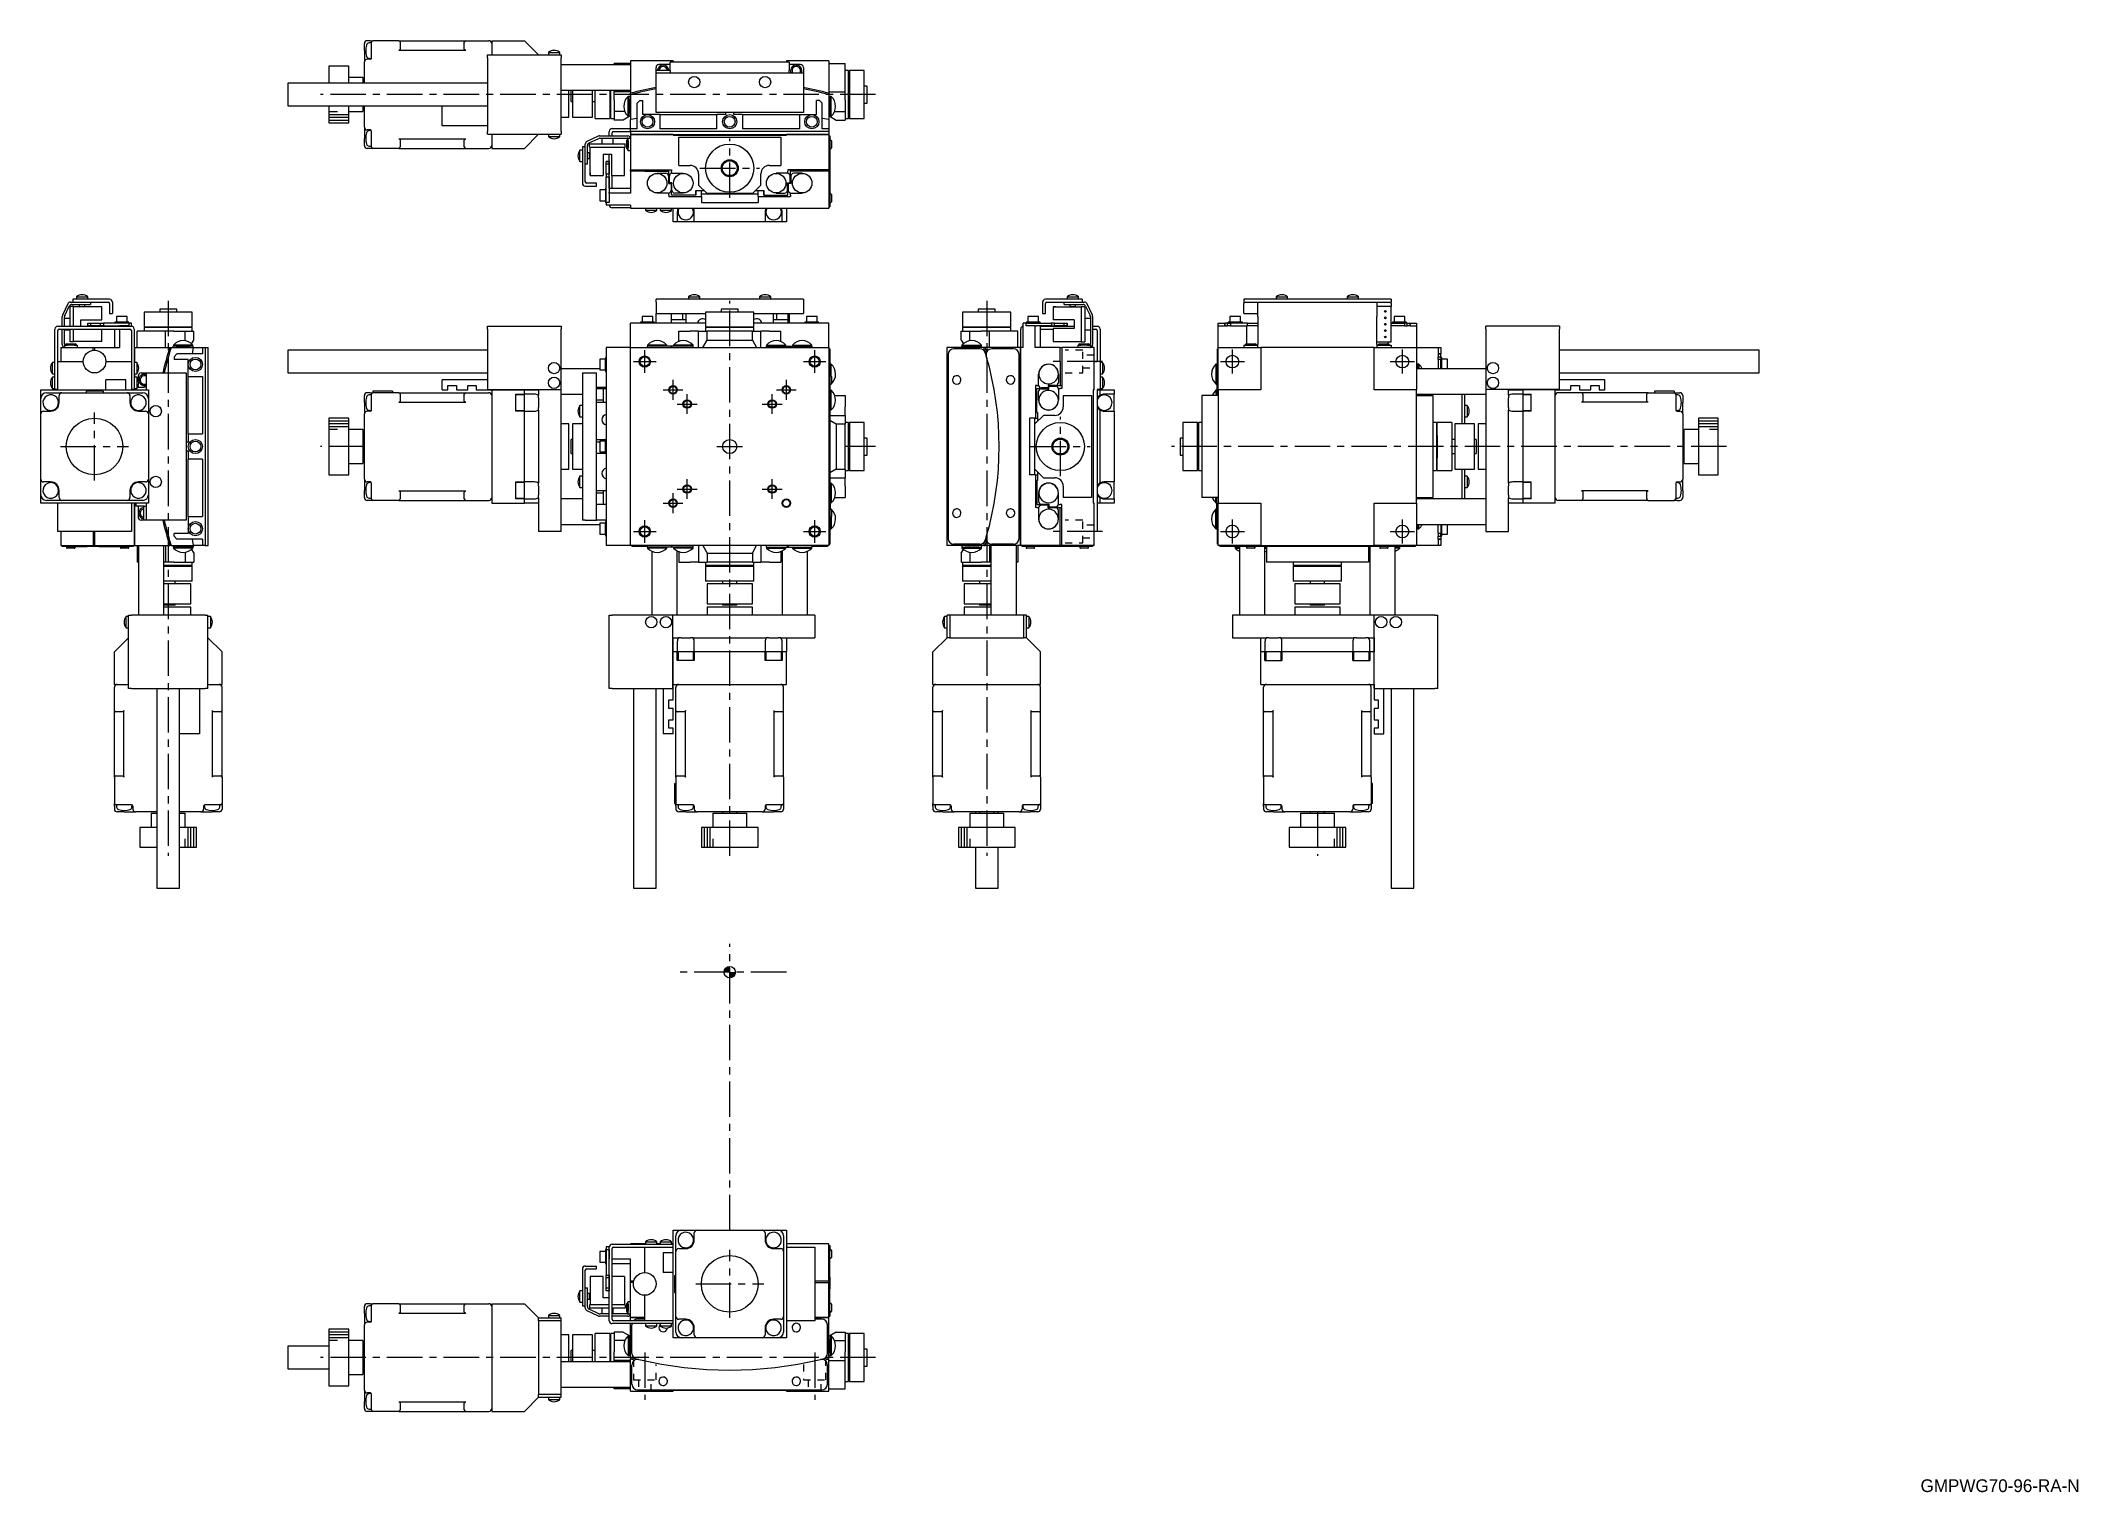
# Model space of a CAD drawing. Extents: x 118 to 837, y 27 to 540.
import ezdxf

# ---------------------------------------------------------------- set-up
doc = ezdxf.new("R2010")
doc.units = 0
doc.header["$LTSCALE"] = 10
doc.linetypes.add('CENTER', pattern=[2, 1.25, -0.25, 0.25, -0.25])
doc.linetypes.add('DOT', pattern=[0.5, 0.25, -0.25])
for name, color, linetype in [('1', 7, 'CONTINUOUS'), ('11', 7, 'CONTINUOUS'), ('2', 7, 'CONTINUOUS')]:
    doc.layers.add(name, color=color, linetype=linetype)
doc.styles.get("Standard").update_dxf_attribs({"font": 'FG教科書体NT-M'})

msp = doc.modelspace()

# ---------------------------------------------------------------- texts
at = {"layer": '1', "color": 7}
msp.add_text('GMPWG70-96-RA-N', height=4.5, dxfattribs=at).set_placement((781.707104, 26.993359))

# ---------------------------------------------------------------- linework, layer by layer
at = {"layer": '1', "color": 7, "linetype": 'CONTINUOUS'}
for p, q in [((232.249999, 536), (232.249999, 538.5)), ((232.249999, 536), (232.249999, 532)), ((234.249999, 539.5), (233.249999, 539.5)), ((234.249999, 533), (233.249999, 533)), ((234.749999, 538.75), (233.946275, 538.707879)), ((233.946275, 533.292121), (234.684962, 533.253408)), ((234.249999, 539.5), (235.249999, 539.5)), ((234.749999, 537.5), (234.749999, 539)), ((234.749999, 533.414214), (234.749999, 537.5)), ((244.449999, 539.5), (235.249999, 539.5)), ((244.449999, 539.5), (268.049999, 539.5)), ((244.474533, 536.148835), (244.449999, 536.148232)), ((244.449999, 536.148232), (268.049999, 536.148232)), ((244.499008, 536.15064), (244.474533, 536.148835)), ((244.523364, 536.153644), (244.499008, 536.15064)), ((244.547544, 536.15784), (244.523364, 536.153644)), ((244.571489, 536.163217), (244.547544, 536.15784)), ((244.595141, 536.169762), (244.571489, 536.163217)), ((244.618444, 536.17746), (244.595141, 536.169762)), ((244.641341, 536.186293), (244.618444, 536.17746)), ((244.663777, 536.196238), (244.641341, 536.186293)), ((244.685697, 536.207272), (244.663777, 536.196238)), ((244.70705, 536.219368), (244.685697, 536.207272)), ((244.727784, 536.232497), (244.70705, 536.219368)), ((244.747849, 536.246629), (244.727784, 536.232497)), ((244.767196, 536.261727), (244.747849, 536.246629)), ((244.785778, 536.277757), (244.767196, 536.261727)), ((244.803552, 536.294679), (244.785778, 536.277757)), ((244.820475, 536.312453), (244.803552, 536.294679)), ((244.836504, 536.331036), (244.820475, 536.312453)), ((244.851603, 536.350383), (244.836504, 536.331036)), ((244.865734, 536.370447), (244.851603, 536.350383)), ((244.878863, 536.391181), (244.865734, 536.370447)), ((244.89096, 536.412534), (244.878863, 536.391181)), ((244.901994, 536.434455), (244.89096, 536.412534)), ((244.911939, 536.456891), (244.901994, 536.434455)), ((244.920771, 536.479787), (244.911939, 536.456891)), ((244.928469, 536.50309), (244.920771, 536.479787)), ((244.935015, 536.526742), (244.928469, 536.50309)), ((244.940392, 536.550687), (244.935015, 536.526742)), ((244.944587, 536.574867), (244.940392, 536.550687)), ((244.947591, 536.599224), (244.944587, 536.574867)), ((244.949397, 536.623698), (244.947591, 536.599224)), ((244.949999, 536.648232), (244.949397, 536.623698)), ((244.949999, 539), (244.949999, 537.5)), ((244.949999, 537.5), (244.949999, 536.648232)), ((267.549999, 537.5), (267.549999, 539)), ((267.549999, 536.648232), (267.549999, 537.5)), ((267.550601, 536.623698), (267.549999, 536.648232)), ((267.552407, 536.599224), (267.550601, 536.623698)), ((267.555411, 536.574867), (267.552407, 536.599224)), ((267.559606, 536.550687), (267.555411, 536.574867)), ((267.564983, 536.526742), (267.559606, 536.550687)), ((267.571529, 536.50309), (267.564983, 536.526742)), ((267.579227, 536.479787), (267.571529, 536.50309)), ((267.588059, 536.456891), (267.579227, 536.479787)), ((267.598004, 536.434455), (267.588059, 536.456891)), ((267.609038, 536.412534), (267.598004, 536.434455)), ((267.621135, 536.391181), (267.609038, 536.412534)), ((267.634264, 536.370447), (267.621135, 536.391181)), ((267.648395, 536.350383), (267.634264, 536.370447)), ((267.663494, 536.331036), (267.648395, 536.350383)), ((267.679523, 536.312453), (267.663494, 536.331036)), ((267.696446, 536.294679), (267.679523, 536.312453)), ((267.714219, 536.277757), (267.696446, 536.294679)), ((267.732802, 536.261727), (267.714219, 536.277757)), ((267.752149, 536.246629), (267.732802, 536.261727)), ((267.772214, 536.232497), (267.752149, 536.246629)), ((267.792948, 536.219368), (267.772214, 536.232497)), ((267.814301, 536.207272), (267.792948, 536.219368)), ((267.836221, 536.196238), (267.814301, 536.207272)), ((267.858657, 536.186293), (267.836221, 536.196238)), ((267.881554, 536.17746), (267.858657, 536.186293)), ((267.904857, 536.169762), (267.881554, 536.17746)), ((267.928509, 536.163217), (267.904857, 536.169762)), ((267.952454, 536.15784), (267.928509, 536.163217)), ((267.976634, 536.153644), (267.952454, 536.15784)), ((268.00099, 536.15064), (267.976634, 536.153644)), ((268.025465, 536.148835), (268.00099, 536.15064)), ((268.049999, 536.148232), (268.025465, 536.148835)), ((268.049999, 539.5), (276.249999, 539.5)), ((275.749999, 533.5), (275.749999, 534.5)), ((275.749999, 534.5), (301.749999, 534.5)), ((275.749999, 533.5), (275.749999, 507.5)), ((277.249999, 539.5), (277.249999, 534.5)), ((277.249999, 539.5), (288.749999, 539.5)), ((293.749999, 534.5), (288.749999, 539.5)), ((297.249999, 535.397999), (301.249999, 535.397999)), ((297.249999, 535.397999), (297.249999, 534.5)), ((301.249999, 534.5), (301.249999, 535.397999)), ((301.749999, 534.5), (301.749999, 533.5)), ((301.749999, 507.5), (301.749999, 533.5)), ((326.249999, 532.4), (326.249999, 520.986969)), ((341.249999, 532.4), (326.249999, 532.4)), ((341.249999, 532.4), (341.249999, 532.1)), ((381.249999, 532.4), (381.249999, 532.1)), ((396.249999, 532.4), (381.249999, 532.4)), ((396.249999, 532.4), (396.249999, 520.986969)), ((219.749999, 530.5), (219.749999, 524.5)), ((226.749999, 530.5), (219.749999, 530.5)), ((226.749999, 524.5), (226.749999, 530.5)), ((231.749999, 526.5), (226.749999, 526.5)), ((231.749999, 526.5), (231.749999, 524.5)), ((232.249999, 524.5), (232.249999, 532)), ((326.249999, 531), (301.749999, 531)), ((320.449999, 531), (320.449999, 531.5)), ((326.249999, 531.5), (320.449999, 531.5)), ((335.249999, 529.1), (335.249999, 530.1)), ((335.249999, 528.2), (335.249999, 529.1)), ((335.249999, 529.1), (340.249999, 529.1)), ((335.249999, 515.2), (335.249999, 528.2)), ((335.249999, 528.2), (387.249999, 528.2)), ((340.249999, 531.1), (336.249999, 531.1)), ((382.249999, 531.9), (340.249999, 531.9)), ((340.249999, 531.806308), (340.249999, 531.9)), ((340.249999, 529.930961), (340.249999, 531.806308)), ((340.249999, 529.024653), (340.249999, 529.930961)), ((340.249999, 529.024653), (340.249999, 528.2)), ((341.249999, 532.1), (381.249999, 532.1)), ((382.249999, 531.9), (382.249999, 531.806308)), ((382.249999, 531.806308), (382.249999, 529.930961)), ((386.249999, 531.1), (382.249999, 531.1)), ((382.249999, 529.930961), (382.249999, 529.024653)), ((382.249999, 528.2), (382.249999, 529.024653)), ((387.249999, 530.1), (387.249999, 528.2)), ((387.249999, 528.2), (387.249999, 515.2)), ((396.249999, 531.5), (402.049999, 531.5)), ((402.049999, 521.5), (402.049999, 531.5)), ((403.249999, 529), (402.049999, 529)), ((403.249999, 512), (403.249999, 529)), ((403.549999, 529), (403.549999, 520.5)), ((408.749999, 529), (403.549999, 529)), ((408.749999, 520.5), (408.749999, 529)), ((205.250001, 524.5), (205.250001, 516.5)), ((275.749999, 524.5), (205.250001, 524.5)), ((301.749999, 522), (326.249999, 522)), ((304.499999, 512.5), (304.499999, 522)), ((305.249999, 518), (305.249999, 522)), ((305.249999, 518), (305.749999, 518)), ((305.749999, 522), (305.749999, 512.5)), ((312.749999, 512.5), (312.749999, 522)), ((312.749999, 518), (313.749999, 518)), ((313.749999, 520.5), (313.749999, 522)), ((313.749999, 512), (313.749999, 520.5)), ((318.949999, 522), (318.949999, 520.5)), ((318.949999, 520.5), (318.949999, 512)), ((319.249999, 512), (319.249999, 522)), ((320.449999, 521.5), (320.449999, 522)), ((326.249999, 521.5), (320.449999, 521.5)), ((320.449999, 518.5), (320.449999, 521.5)), ((320.449999, 518.5), (320.449999, 514.5)), ((325.407386, 512.886539), (325.407386, 519.786539)), ((325.75, 519.786539), (325.407386, 519.786539)), ((326.249999, 519.836536), (325.75, 519.836536)), ((325.75, 512.836536), (325.75, 519.836536)), ((325.75, 519.786539), (325.75, 519.836536)), ((325.75, 518.836536), (325.75, 519.786539)), ((325.75, 512.886539), (325.75, 519.786539)), ((325.75, 518.836536), (325.75, 516.236536)), ((326.249999, 520.470754), (326.249999, 520.986969)), ((326.249999, 520.470754), (326.249999, 511.63673)), ((329.549999, 518.4), (328.549999, 517.4)), ((329.549999, 518.4), (330.549999, 518.4)), ((330.549999, 513.4), (330.549999, 518.4)), ((391.949999, 513.4), (391.949999, 518.4)), ((392.949999, 518.4), (391.949999, 518.4)), ((392.949999, 518.4), (393.949999, 517.4)), ((396.249999, 521.5), (402.049999, 521.5)), ((396.249999, 520.986969), (396.249999, 520.470754)), ((396.249999, 520.470754), (396.249999, 511.63673)), ((396.249999, 519.836536), (396.749998, 519.836536)), ((396.749998, 512.836536), (396.749998, 519.836536)), ((396.749998, 519.786539), (396.749998, 519.836536)), ((396.749998, 518.836536), (396.749998, 519.786539)), ((396.749998, 512.886539), (396.749998, 519.786539)), ((397.092612, 519.786539), (396.749998, 519.786539)), ((396.749998, 518.836536), (396.749998, 516.236536)), ((397.092612, 512.886539), (397.092612, 519.786539)), ((402.049999, 518.5), (402.049999, 521.5)), ((402.049999, 518.5), (402.049999, 514.5)), ((403.549999, 524.45), (403.249999, 524.45)), ((403.549999, 520.5), (403.549999, 512)), ((409.749999, 523.5), (408.749999, 523.5)), ((408.749999, 512), (408.749999, 520.5)), ((409.749999, 517.5), (409.749999, 523.5)), ((205.250001, 516.5), (275.749999, 516.5)), ((219.749999, 516.5), (219.749999, 510.5)), ((226.749999, 510.5), (226.749999, 516.5)), ((226.749999, 514.5), (231.749999, 514.5)), ((231.749999, 516.5), (231.749999, 514.5)), ((232.249999, 509), (232.249999, 516.5)), ((259.749999, 509.5), (259.749999, 516.5)), ((301.749999, 512.5), (304.499999, 512.5)), ((305.749999, 512.5), (312.749999, 512.5)), ((313.749999, 512), (318.949999, 512)), ((318.949999, 516.55), (319.249999, 516.55)), ((319.249999, 512), (320.449999, 512)), ((324.232521, 514.5), (320.449999, 514.5)), ((320.449999, 514.5), (320.449999, 511.5)), ((323.651923, 511.5), (320.449999, 511.5)), ((325.952074, 512.827993), (323.651923, 511.5)), ((325.407386, 512.886539), (325.75, 512.886539)), ((325.75, 516.236536), (325.75, 513.836536)), ((325.75, 512.885479), (325.75, 513.836536)), ((325.75, 512.836536), (325.75, 512.885479)), ((326.249999, 512.836536), (325.75, 512.836536)), ((325.75, 512.827993), (325.75, 512.836536)), ((325.75, 512.827993), (325.75, 512.836536)), ((326.25, 512.827993), (325.75, 512.827993)), ((328.549999, 512.042282), (326.249999, 511.63673)), ((326.249999, 508.4), (326.249999, 511.63673)), ((328.549999, 508.4), (328.549999, 517.4)), ((332.249999, 513.4), (330.549999, 513.4)), ((336.549999, 513.4), (332.249999, 513.4)), ((335.249999, 514.2), (335.249999, 515.2)), ((387.249999, 514.2), (335.249999, 514.2)), ((336.549999, 513.4), (336.549999, 508.4)), ((336.549999, 513.4), (356.749999, 513.4)), ((359.749999, 513.4), (356.749999, 513.4)), ((356.749999, 508.4), (356.749999, 513.4)), ((359.749999, 514.2), (359.749999, 513.4)), ((362.749999, 513.4), (362.749999, 514.2)), ((365.749999, 513.4), (362.749999, 513.4)), ((365.749999, 513.4), (365.749999, 508.4)), ((365.749999, 513.4), (385.949999, 513.4)), ((385.949999, 513.4), (385.949999, 508.4)), ((385.949999, 513.4), (390.249999, 513.4)), ((387.249999, 515.2), (387.249999, 514.2)), ((390.249999, 513.4), (391.949999, 513.4)), ((393.949999, 508.4), (393.949999, 517.4)), ((396.249999, 511.63673), (393.949999, 512.042282)), ((396.249998, 512.827993), (396.749998, 512.827993)), ((396.249999, 512.836536), (396.749998, 512.836536)), ((396.249999, 511.63673), (396.249999, 508.4)), ((396.547924, 512.827993), (398.848075, 511.5)), ((396.749998, 516.236536), (396.749998, 513.836536)), ((396.749998, 512.885479), (396.749998, 513.836536)), ((396.749998, 512.886539), (397.092612, 512.886539)), ((396.749998, 512.836536), (396.749998, 512.885479)), ((396.749998, 512.827993), (396.749998, 512.836536)), ((396.749998, 512.827993), (396.749998, 512.836536)), ((398.267477, 514.5), (402.049999, 514.5)), ((398.848075, 511.5), (402.049999, 511.5)), ((402.049999, 514.5), (402.049999, 511.5)), ((402.049999, 512), (403.249999, 512)), ((403.249999, 516.55), (403.549999, 516.55)), ((403.549999, 512), (408.749999, 512)), ((408.749999, 517.5), (409.749999, 517.5)), ((219.749999, 510.5), (226.749999, 510.5)), ((232.249999, 509), (232.249999, 505)), ((232.249999, 502.5), (232.249999, 505)), ((234.249999, 508), (233.249999, 508)), ((234.684962, 507.746592), (233.946275, 507.707879)), ((234.749999, 503.5), (234.749999, 507.585786)), ((244.449999, 504.851768), (268.049999, 504.851768)), ((244.449999, 504.851768), (244.474533, 504.851165)), ((244.474533, 504.851165), (244.499008, 504.84936)), ((244.499008, 504.84936), (244.523364, 504.846356)), ((244.523364, 504.846356), (244.547544, 504.84216)), ((244.547544, 504.84216), (244.571489, 504.836783)), ((244.571489, 504.836783), (244.595141, 504.830238)), ((244.595141, 504.830238), (244.618444, 504.82254)), ((244.618444, 504.82254), (244.641341, 504.813707)), ((244.641341, 504.813707), (244.663777, 504.803762)), ((244.663777, 504.803762), (244.685697, 504.792728)), ((244.685697, 504.792728), (244.70705, 504.780632)), ((244.70705, 504.780632), (244.727784, 504.767503)), ((244.727784, 504.767503), (244.747849, 504.753371)), ((244.747849, 504.753371), (244.767196, 504.738273)), ((244.767196, 504.738273), (244.785778, 504.722243)), ((244.785778, 504.722243), (244.803552, 504.705321)), ((244.803552, 504.705321), (244.820475, 504.687547)), ((244.820475, 504.687547), (244.836504, 504.668964)), ((244.836504, 504.668964), (244.851603, 504.649617)), ((244.851603, 504.649617), (244.865734, 504.629553)), ((244.865734, 504.629553), (244.878863, 504.608819)), ((244.878863, 504.608819), (244.89096, 504.587466)), ((244.89096, 504.587466), (244.901994, 504.565545)), ((244.901994, 504.565545), (244.911939, 504.543109)), ((244.911939, 504.543109), (244.920771, 504.520213)), ((244.920771, 504.520213), (244.928469, 504.49691)), ((244.928469, 504.49691), (244.935015, 504.473258)), ((244.935015, 504.473258), (244.940392, 504.449313)), ((244.940392, 504.449313), (244.944587, 504.425133)), ((244.944587, 504.425133), (244.947591, 504.400776)), ((244.947591, 504.400776), (244.949397, 504.376302)), ((244.949397, 504.376302), (244.949999, 504.351768)), ((244.949999, 504.351768), (244.949999, 503.5)), ((275.749999, 509.5), (259.749999, 509.5)), ((267.549999, 504.351768), (267.550601, 504.376302)), ((267.549999, 503.5), (267.549999, 504.351768)), ((267.550601, 504.376302), (267.552407, 504.400776)), ((267.552407, 504.400776), (267.555411, 504.425133)), ((267.555411, 504.425133), (267.559606, 504.449313)), ((267.559606, 504.449313), (267.564983, 504.473258)), ((267.564983, 504.473258), (267.571529, 504.49691)), ((267.571529, 504.49691), (267.579227, 504.520213)), ((267.579227, 504.520213), (267.588059, 504.543109)), ((267.588059, 504.543109), (267.598004, 504.565545)), ((267.598004, 504.565545), (267.609038, 504.587466)), ((267.609038, 504.587466), (267.621135, 504.608819)), ((267.621135, 504.608819), (267.634264, 504.629553)), ((267.634264, 504.629553), (267.648395, 504.649617)), ((267.648395, 504.649617), (267.663494, 504.668964)), ((267.663494, 504.668964), (267.679523, 504.687547)), ((267.679523, 504.687547), (267.696446, 504.705321)), ((267.696446, 504.705321), (267.714219, 504.722243)), ((267.714219, 504.722243), (267.732802, 504.738273)), ((267.732802, 504.738273), (267.752149, 504.753371)), ((267.752149, 504.753371), (267.772214, 504.767503)), ((267.772214, 504.767503), (267.792948, 504.780632)), ((267.792948, 504.780632), (267.814301, 504.792728)), ((267.814301, 504.792728), (267.836221, 504.803762)), ((267.836221, 504.803762), (267.858657, 504.813707)), ((267.858657, 504.813707), (267.881554, 504.82254)), ((267.881554, 504.82254), (267.904857, 504.830238)), ((267.904857, 504.830238), (267.928509, 504.836783)), ((267.928509, 504.836783), (267.952454, 504.84216)), ((267.952454, 504.84216), (267.976634, 504.846356)), ((267.976634, 504.846356), (268.00099, 504.84936)), ((268.00099, 504.84936), (268.025465, 504.851165)), ((268.025465, 504.851165), (268.049999, 504.851768)), ((275.749999, 506.5), (275.749999, 507.5)), ((275.749999, 506.5), (301.749999, 506.5)), ((277.249999, 506.5), (277.249999, 501.5)), ((288.749999, 501.5), (293.749999, 506.5)), ((297.249999, 506.5), (297.249999, 505.602001)), ((301.249999, 505.602001), (297.249999, 505.602001)), ((301.249999, 505.602001), (301.249999, 506.5)), ((301.749999, 507.5), (301.749999, 506.5)), ((314.849075, 505.806308), (310.827381, 503.930961)), ((311.627381, 503.421305), (315.026431, 505.006308)), ((315.271694, 505.9), (325.249999, 505.9)), ((315.449049, 505.1), (325.049999, 505.1)), ((316.049999, 505.1), (316.049999, 503.1)), ((318.749999, 505.9), (318.749999, 507.5)), ((319.749999, 508.5), (326.249999, 508.5)), ((319.749999, 505.9), (319.749999, 507)), ((320.049999, 503.1), (320.049999, 505.1)), ((320.249999, 507.5), (326.249999, 507.5)), ((325.238674, 504.9), (324.949999, 504.4)), ((324.949999, 502.820894), (324.949999, 504.4)), ((324.949999, 501.4), (324.949999, 504.4)), ((325.238674, 504.9), (325.238674, 503.005474)), ((325.449999, 504.9), (325.238674, 504.9)), ((325.449999, 505.1), (326.229795, 505.1)), ((325.449999, 504.1), (325.449999, 505.1)), ((325.449999, 504.1), (325.449999, 501.7)), ((326.249999, 504.9), (326.229795, 505.1)), ((328.549999, 508.4), (326.249999, 508.4)), ((326.249999, 507.4), (326.249999, 508.4)), ((396.249999, 507.4), (326.249999, 507.4)), ((326.249999, 507.4), (326.249999, 506.4)), ((326.249999, 506.4), (326.249999, 493.944512)), ((341.249999, 506.4), (326.249999, 506.4)), ((326.249999, 506.4), (341.249999, 506.4)), ((356.749999, 508.4), (336.549999, 508.4)), ((341.249999, 506.4), (341.249999, 506.1)), ((341.249999, 506.4), (381.249999, 506.4)), ((341.249999, 506.1), (381.249999, 506.1)), ((343.249999, 495.5), (343.249999, 505.5)), ((343.249999, 505.5), (379.249999, 505.5)), ((385.949999, 508.4), (365.749999, 508.4)), ((379.249999, 505.5), (379.249999, 495.5)), ((381.249999, 506.4), (381.249999, 506.1)), ((396.249999, 506.4), (381.249999, 506.4)), ((381.249999, 506.4), (396.249999, 506.4)), ((396.249999, 508.4), (393.949999, 508.4)), ((396.249999, 508.4), (396.249999, 507.4)), ((396.249999, 507.4), (396.249999, 506.4)), ((396.249999, 506.4), (396.249999, 493.944512)), ((396.249999, 505.9), (396.549999, 505.9)), ((396.549999, 505.9), (396.549999, 503.9)), ((396.549999, 503.9), (396.549999, 496.27493)), ((396.899999, 504.4), (396.799999, 504.4)), ((397.149999, 504.15), (397.149999, 502.7764)), ((234.249999, 501.5), (233.249999, 501.5)), ((233.946275, 502.292121), (234.749999, 502.25)), ((235.249999, 501.5), (234.249999, 501.5)), ((234.749999, 502), (234.749999, 503.5)), ((244.449999, 501.5), (235.249999, 501.5)), ((244.449999, 501.5), (268.049999, 501.5)), ((244.949999, 503.5), (244.949999, 502)), ((267.549999, 502), (267.549999, 503.5)), ((268.049999, 501.5), (276.249999, 501.5)), ((277.249999, 501.5), (288.749999, 501.5)), ((308.352, 496.9), (308.352, 500.9)), ((309.249999, 500.9), (308.352, 500.9)), ((308.352, 496.9), (309.249999, 496.9)), ((309.249999, 502.2), (310.249999, 502.2)), ((309.249999, 502.2), (309.249999, 489.2)), ((310.249999, 502.2), (310.249999, 503.024653)), ((310.249999, 489.7), (310.249999, 502.2)), ((311.049999, 495.9), (311.049999, 502.514997)), ((311.749999, 499.9), (311.049999, 499.9)), ((311.049999, 497.9), (311.749999, 497.9)), ((311.749999, 497.9), (311.749999, 499.9)), ((311.949999, 499.7), (311.749999, 499.9)), ((311.749999, 497.9), (311.949999, 498.1)), ((311.799999, 501.9), (311.799999, 503.1)), ((311.799999, 503.1), (324.299999, 503.1)), ((311.799999, 501.9), (324.299999, 501.9)), ((311.949999, 491.9), (311.949999, 501.9)), ((311.949999, 492.9), (311.949999, 501.9)), ((316.549999, 499.4), (316.549999, 491.9)), ((316.549999, 499.4), (319.549999, 499.4)), ((317.649999, 496.9), (318.649999, 496.9)), ((317.649999, 495.9), (317.649999, 496.9)), ((318.649999, 496.9), (317.649999, 496.9)), ((318.649999, 496.9), (318.649999, 495.9)), ((318.749999, 487.4), (318.749999, 499.4)), ((319.549999, 499.4), (319.549999, 491.9)), ((319.549999, 499.4), (319.549999, 492.9)), ((324.149999, 491.9), (324.149999, 501.9)), ((324.299999, 501.9), (324.299999, 503.1)), ((324.949999, 501.4), (324.949999, 502.820894)), ((324.949999, 501.4), (325.238674, 500.9)), ((325.238674, 503.005474), (325.238674, 500.9)), ((325.238674, 500.9), (325.449999, 500.9)), ((325.449999, 500.7), (325.449999, 501.7)), ((325.449999, 500.7), (326.249999, 500.7)), ((396.799999, 501.4), (396.899999, 501.4)), ((397.149999, 502.7764), (397.149999, 501.65)), ((311.049999, 495.9), (310.249999, 495.9)), ((314.249999, 489.2), (310.749999, 489.2)), ((311.949999, 492.9), (311.949999, 491.9)), ((311.949999, 491.9), (316.549999, 491.9)), ((314.249999, 488.2), (314.249999, 489.2)), ((318.649999, 495.9), (317.649999, 495.9)), ((317.649999, 492.4), (317.649999, 495.9)), ((318.649999, 492.4), (317.649999, 492.4)), ((317.649999, 492.4), (317.649999, 491.4)), ((317.649999, 491.4), (318.649999, 491.4)), ((317.649999, 482.4), (317.649999, 491.4)), ((318.649999, 495.9), (318.649999, 492.4)), ((318.649999, 491.4), (318.649999, 492.4)), ((318.649999, 491.4), (318.649999, 486.042282)), ((319.549999, 492.9), (319.549999, 491.9)), ((319.549999, 491.9), (324.149999, 491.9)), ((319.749999, 487.4), (319.749999, 491.9)), ((326.249999, 493.419494), (326.249999, 493.944512)), ((326.249999, 493.944512), (340.749999, 493.944512)), ((326.249999, 493.419494), (326.249999, 485.63673)), ((331.249999, 493.419494), (326.249999, 493.419494)), ((331.249999, 493.419494), (339.749998, 493.419493)), ((335.649994, 492.710541), (338.649994, 492.710541)), ((339.649994, 491.710541), (339.649994, 489.110541)), ((339.649994, 491.710541), (339.649994, 489.110541)), ((339.749998, 489.110541), (339.749998, 493.419493)), ((339.749999, 493.419493), (339.749999, 493.944512)), ((339.949994, 490.4), (339.749999, 490.4)), ((339.949994, 489.301999), (339.949994, 491.701999)), ((340.849994, 489.301999), (339.949994, 489.301999)), ((340.749998, 492.681795), (340.749999, 493.419494)), ((340.749998, 484.984541), (340.749998, 489.301999)), ((340.749999, 493.944512), (340.749999, 493.419494)), ((340.849994, 486.701999), (340.849994, 489.301999)), ((340.949994, 492.701999), (344.849994, 492.701999)), ((343.249999, 495.5), (347.249999, 495.5)), ((350.249999, 492.5), (350.249999, 488.5)), ((372.249999, 488.5), (372.249999, 492.5)), ((375.249999, 495.5), (379.249999, 495.5)), ((381.550004, 492.701999), (377.650004, 492.701999)), ((381.650004, 489.301999), (382.550004, 489.301999)), ((381.650004, 486.701999), (381.650004, 489.301999)), ((396.249999, 493.944512), (381.749999, 493.944512)), ((381.749999, 493.944512), (381.75, 493.419493)), ((381.75, 492.681795), (381.75, 493.419493)), ((381.75, 484.984541), (381.75, 489.301999)), ((382.550004, 489.301999), (382.550004, 491.701999)), ((382.749999, 490.4), (382.550004, 490.4)), ((382.749999, 493.419493), (382.749999, 493.944512)), ((382.75, 489.110541), (382.75, 493.419493)), ((391.25, 493.419493), (382.75, 493.419493)), ((382.850004, 491.710541), (382.850004, 489.110541)), ((382.850004, 491.710541), (382.850004, 489.110541)), ((386.850004, 492.710541), (383.850004, 492.710541)), ((396.249999, 493.419494), (391.25, 493.419493)), ((396.249999, 494.27493), (396.549999, 494.27493)), ((396.249999, 493.944512), (396.249999, 493.419494)), ((396.249999, 493.419494), (396.249999, 480.4)), ((396.549999, 496.27493), (396.549999, 494.27493)), ((396.549999, 494.27493), (396.549999, 494.018021)), ((396.549999, 494.018021), (396.549999, 492.103296)), ((396.549999, 492.103296), (396.549999, 482.9)), ((310.249999, 488.2), (314.249999, 488.2)), ((315.349999, 486.8), (315.349999, 483)), ((317.349999, 486.8), (315.349999, 486.8)), ((315.349999, 483), (317.349999, 483)), ((317.349999, 487.4), (317.349999, 482.4)), ((317.649999, 487.4), (317.349999, 487.4)), ((317.349999, 482.4), (317.649999, 482.4)), ((317.649999, 482.4), (317.649999, 481.4)), ((318.649999, 482.4), (317.649999, 482.4)), ((318.649999, 487.4), (326.249999, 487.4)), ((318.649999, 485.63673), (318.649999, 486.042282)), ((318.649999, 485.63673), (318.649999, 482.4)), ((326.249999, 485.63673), (318.649999, 485.63673)), ((339.549994, 485.710541), (335.649994, 485.710541)), ((339.649994, 489.110541), (340.549994, 489.110541)), ((339.749999, 484.984542), (339.749998, 485.730746)), ((339.749999, 484.984542), (339.749999, 484.454985)), ((339.749999, 484.454985), (351.249999, 484.454985)), ((340.549828, 488.68973), (340.749902, 488.709691)), ((340.749975, 488.269448), (340.549844, 488.291806)), ((340.549994, 489.110541), (340.549994, 486.710541)), ((340.549994, 489.110541), (340.549994, 486.710541)), ((349.249998, 484.984541), (340.749998, 484.984541)), ((344.849994, 485.701999), (341.849994, 485.701999)), ((349.249998, 486.6), (352.149999, 486.6)), ((349.249998, 484.984541), (349.249998, 486.6)), ((349.249999, 486.6), (349.249999, 484.984541)), ((350.249999, 488.5), (353.249999, 485.5)), ((351.249999, 484.454985), (351.249999, 486.6)), ((351.249999, 485.4), (371.249999, 485.4)), ((351.249999, 484.454985), (351.249999, 482.333651)), ((351.249999, 482.333651), (371.249999, 482.333651)), ((369.249999, 485.5), (353.249999, 485.5)), ((369.249999, 485.5), (372.249999, 488.5)), ((370.349999, 486.6), (373.25, 486.6)), ((371.249999, 484.454985), (371.249999, 486.6)), ((371.249999, 484.454985), (371.249999, 482.333651)), ((371.249999, 484.454985), (382.749999, 484.454985)), ((373.249999, 486.6), (373.249999, 484.984541)), ((373.25, 484.984541), (373.25, 486.6)), ((373.25, 484.984541), (381.75, 484.984541)), ((377.650004, 485.701999), (380.650004, 485.701999)), ((381.950083, 488.291796), (381.750073, 488.269452)), ((381.750112, 488.70969), (381.950098, 488.689739)), ((382.850004, 489.110541), (381.950004, 489.110541)), ((381.950004, 489.110541), (381.950004, 486.710541)), ((381.950004, 489.110541), (381.950004, 486.710541)), ((382.75, 484.984541), (382.749999, 484.454985)), ((382.75, 484.984541), (382.75, 485.730746)), ((382.950004, 485.710541), (386.850004, 485.710541)), ((396.549999, 482.9), (396.549999, 480.9)), ((396.899999, 485.4), (396.799999, 485.4)), ((396.799999, 482.4), (396.899999, 482.4)), ((397.149999, 485.15), (397.149999, 483.7764)), ((397.149999, 483.7764), (397.149999, 482.65)), ((326.249999, 481.4), (317.649999, 481.4)), ((326.249999, 480.5), (319.749999, 480.5)), ((326.249999, 481.4), (326.249999, 480.4)), ((326.249999, 480.4), (396.249999, 480.4)), ((331.549999, 480.4), (331.549999, 479.602001)), ((335.549999, 479.602001), (331.549999, 479.602001)), ((335.549999, 479.602001), (335.549999, 480.4)), ((336.749999, 480.4), (336.749999, 479.602001)), ((340.749999, 479.602001), (336.749999, 479.602001)), ((340.749999, 479.602001), (340.749999, 480.4)), ((341.249999, 475.5), (341.249999, 480.4)), ((342.749999, 475.5), (341.249999, 475.5)), ((342.749999, 479), (342.749999, 475.5)), ((348.749999, 475.5), (342.749999, 475.5)), ((348.749999, 475.5), (348.749999, 479)), ((373.749999, 475.5), (348.749999, 475.5)), ((373.749999, 479), (373.749999, 475.5)), ((379.749999, 475.5), (373.749999, 475.5)), ((379.749999, 475.5), (379.749999, 479)), ((381.249999, 475.5), (379.749999, 475.5)), ((381.249999, 480.4), (381.249999, 475.5)), ((396.249999, 480.9), (396.549999, 480.9)), ((127.569039, 446.622617), (125.693692, 442.600923)), ((128.475347, 447.199999), (129.3, 447.199999)), ((128.985003, 446.399999), (135.6, 446.399999)), ((142.3, 448.199999), (129.3, 448.199999)), ((129.3, 448.199999), (129.3, 447.199999)), ((129.3, 447.199999), (141.8, 447.199999)), ((130.6, 449.097998), (133.265643, 449.097998)), ((130.6, 449.097998), (130.6, 448.199999)), ((131.6, 446.399999), (131.6, 445.699999)), ((133.265643, 449.097998), (134.6, 449.097998)), ((133.6, 445.699999), (133.6, 446.399999)), ((134.6, 448.199999), (134.6, 449.097998)), ((135.6, 447.199999), (135.6, 446.399999)), ((142.3, 446.699999), (142.3, 443.199999)), ((143.3, 447.199999), (143.3, 443.199999)), ((387.249999, 448.199999), (335.249999, 448.199999)), ((335.249999, 447.199999), (335.249999, 448.199999)), ((335.249999, 447.199999), (335.249999, 443.199999)), ((346.749999, 449.097998), (346.864019, 449.097998)), ((346.749999, 449.097998), (346.749999, 448.199999)), ((346.864019, 449.097998), (350.749999, 449.097998)), ((350.749999, 448.199999), (350.749999, 449.097998)), ((371.749999, 449.097998), (371.864019, 449.097998)), ((371.749999, 449.097998), (371.749999, 448.199999)), ((371.864019, 449.097998), (375.749999, 449.097998)), ((375.749999, 448.199999), (375.749999, 449.097998)), ((387.249999, 448.199999), (387.249999, 447.199999)), ((387.249999, 447.199999), (387.249999, 443.199999)), ((471.7, 447.199999), (471.7, 443.199999)), ((485.7, 448.199999), (472.7, 448.199999)), ((472.7, 443.199999), (472.7, 446.699999)), ((473.2, 447.199999), (485.7, 447.199999)), ((479.4, 446.399999), (479.4, 447.199999)), ((479.4, 446.399999), (486.014997, 446.399999)), ((480.4, 449.097998), (480.4, 448.199999)), ((480.4, 449.097998), (484.4, 449.097998)), ((481.4, 446.399999), (481.4, 445.699999)), ((483.4, 445.699999), (483.4, 446.399999)), ((484.4, 448.199999), (484.4, 449.097998)), ((485.7, 448.199999), (485.7, 447.199999)), ((485.7, 447.199999), (486.524653, 447.199999)), ((489.306308, 442.600923), (487.430961, 446.622617)), ((542.750001, 448.199999), (542.750001, 447.199999)), ((594.750001, 448.199999), (542.750001, 448.199999)), ((542.750001, 447.199999), (547.750001, 447.199999)), ((542.750001, 447.199999), (542.750001, 446.699999)), ((542.750001, 443.199999), (542.750001, 446.699999)), ((547.750001, 447.199999), (589.750001, 447.199999)), ((547.750001, 446.622617), (547.750001, 447.199999)), ((547.750001, 442.600923), (547.750001, 446.622617)), ((554.250001, 449.097998), (558.250001, 449.097998)), ((554.250001, 449.097998), (554.250001, 448.199999)), ((558.250001, 448.199999), (558.250001, 449.097998)), ((579.250001, 449.097998), (583.250001, 449.097998)), ((579.250001, 449.097998), (579.250001, 448.199999)), ((583.250001, 448.199999), (583.250001, 449.097998)), ((589.750001, 447.199999), (589.750001, 446.622617)), ((589.750001, 447.199999), (594.750001, 447.199999)), ((589.750001, 446.622617), (589.750001, 442.600923)), ((594.750001, 448.199999), (594.750001, 447.199999)), ((594.750001, 446.699999), (594.750001, 447.199999)), ((594.750001, 446.699999), (594.750001, 445.649999)), ((125.6, 438.699999), (125.6, 442.178304)), ((126.4, 438.699999), (126.4, 442.000949)), ((128.4, 441.399999), (126.4, 441.399999)), ((126.493692, 442.423567), (128.078695, 445.822617)), ((129.6, 445.649999), (128.4, 445.649999)), ((128.4, 438.699999), (128.4, 445.649999)), ((129.6, 438.699999), (129.6, 445.649999)), ((139.6, 445.499999), (129.6, 445.499999)), ((131.6, 445.699999), (132.932822, 445.699999)), ((131.6, 445.699999), (131.8, 445.499999)), ((132.1, 440.899999), (139.6, 440.899999)), ((132.1, 438.699999), (132.1, 440.899999)), ((132.932822, 445.699999), (133.6, 445.699999)), ((133.4, 445.499999), (133.6, 445.699999)), ((134.6, 438.799999), (134.6, 439.799999)), ((134.6, 439.799999), (135.6, 439.799999)), ((135.6, 439.799999), (135.6, 438.799999)), ((135.6, 439.799999), (139.1, 439.799999)), ((139.1, 438.799999), (139.1, 439.799999)), ((139.1, 439.799999), (140.1, 439.799999)), ((139.6, 440.899999), (139.6, 445.499999)), ((140.1, 439.799999), (140.1, 438.799999)), ((149.1, 439.799999), (140.1, 439.799999)), ((142.3, 443.199999), (143.3, 443.199999)), ((146.6, 440.099999), (144.1, 440.099999)), ((144.1, 440.099999), (144.1, 439.799999)), ((148.5, 442.099999), (144.7, 442.099999)), ((148.5, 442.099999), (144.7, 442.099999)), ((144.7, 442.099999), (144.7, 440.099999)), ((149.1, 440.099999), (146.6, 440.099999)), ((148.5, 440.099999), (148.5, 442.099999)), ((149.1, 439.799999), (149.1, 440.099999)), ((149.1, 439.799999), (149.1, 438.799999)), ((150.1, 439.799999), (149.1, 439.799999)), ((150.1, 438.694986), (150.1, 439.799999)), ((163, 443.699999), (154.5, 443.699999)), ((154.5, 443.699999), (154.5, 438.499999)), ((166, 444.699999), (160, 444.699999)), ((160, 444.699999), (160, 443.699999)), ((171.5, 443.699999), (163, 443.699999)), ((166, 443.699999), (166, 444.699999)), ((171.5, 438.499999), (171.5, 443.699999)), ((352.749999, 439.799999), (326.249999, 439.799999)), ((326.249999, 431.199999), (326.249999, 439.799999)), ((330.349999, 440.099999), (329.749999, 440.099999)), ((334.749999, 440.099999), (329.749999, 440.099999)), ((329.749999, 440.099999), (329.749999, 439.799999)), ((332.249999, 442.099999), (330.349999, 442.099999)), ((334.149999, 442.099999), (330.349999, 442.099999)), ((330.349999, 442.099999), (330.349999, 440.099999)), ((334.149999, 440.099999), (330.349999, 440.099999)), ((330.349999, 440.099999), (334.149999, 440.099999)), ((334.149999, 442.099999), (332.249999, 442.099999)), ((334.149999, 440.099999), (334.149999, 442.099999)), ((334.749999, 440.099999), (334.149999, 440.099999)), ((334.749999, 439.799999), (334.749999, 440.099999)), ((335.249999, 443.199999), (352.749999, 443.199999)), ((335.249999, 439.799999), (335.249999, 443.199999)), ((340.749999, 440.899999), (340.749999, 443.199999)), ((344.749999, 440.899999), (340.749999, 440.899999)), ((340.749999, 439.799999), (340.749999, 440.899999)), ((344.749999, 440.899999), (344.749999, 443.199999)), ((345.749999, 440.899999), (344.749999, 440.899999)), ((345.749999, 443.199999), (345.749999, 440.899999)), ((345.749999, 440.899999), (345.749999, 439.799999)), ((358.249999, 443.699999), (352.749999, 443.699999)), ((369.749999, 443.699999), (352.749999, 443.699999)), ((352.749999, 443.699999), (352.749999, 438.499999)), ((364.249999, 444.699999), (358.249999, 444.699999)), ((358.249999, 444.699999), (358.249999, 443.699999)), ((358.624999, 443.699999), (358.249999, 443.699999)), ((361.249999, 443.699999), (358.249999, 443.699999)), ((364.249999, 443.699999), (361.249999, 443.699999)), ((364.249999, 443.699999), (363.874999, 443.699999)), ((364.249999, 443.699999), (364.249999, 444.699999)), ((369.749999, 443.699999), (364.249999, 443.699999)), ((369.749999, 438.499999), (369.749999, 443.699999)), ((369.749999, 443.199999), (387.249999, 443.199999)), ((396.249999, 439.799999), (369.749999, 439.799999)), ((376.749999, 440.899999), (376.749999, 443.199999)), ((377.749999, 440.899999), (376.749999, 440.899999)), ((376.749999, 439.799999), (376.749999, 440.899999)), ((377.749999, 443.199999), (377.749999, 440.899999)), ((381.749999, 440.899999), (377.749999, 440.899999)), ((381.749999, 443.199999), (381.749999, 440.899999)), ((381.749999, 440.899999), (381.749999, 439.799999)), ((382.249999, 443.199999), (382.249999, 439.799999)), ((392.749999, 440.099999), (387.749999, 440.099999)), ((388.349999, 440.099999), (387.749999, 440.099999)), ((387.749999, 440.099999), (387.749999, 439.799999)), ((390.249999, 442.099999), (388.349999, 442.099999)), ((392.149999, 442.099999), (388.349999, 442.099999)), ((388.349999, 442.099999), (388.349999, 440.099999)), ((392.149999, 440.099999), (388.349999, 440.099999)), ((388.349999, 440.099999), (392.149999, 440.099999)), ((392.149999, 442.099999), (390.249999, 442.099999)), ((392.149999, 440.099999), (392.149999, 442.099999)), ((392.749999, 440.099999), (392.149999, 440.099999)), ((392.749999, 439.799999), (392.749999, 440.099999)), ((396.249999, 431.199999), (396.249999, 439.799999)), ((460.5, 443.699999), (443.5, 443.699999)), ((443.5, 443.699999), (443.5, 438.499999)), ((452, 444.699999), (449, 444.699999)), ((449, 444.699999), (449, 443.699999)), ((455, 444.699999), (452, 444.699999)), ((455, 443.699999), (455, 444.699999)), ((460.5, 438.499999), (460.5, 443.699999)), ((464.9, 431.199999), (464.9, 439.799999)), ((465.9, 439.799999), (464.9, 439.799999)), ((470.9, 440.099999), (465.9, 440.099999)), ((465.9, 440.099999), (465.9, 439.799999)), ((465.9, 438.799999), (465.9, 439.799999)), ((465.9, 439.799999), (474.9, 439.799999)), ((466.5, 442.099999), (466.5, 440.099999)), ((470.3, 442.099999), (466.5, 442.099999)), ((470.3, 440.099999), (470.3, 442.099999)), ((470.9, 439.799999), (470.9, 440.099999)), ((471.7, 443.199999), (472.7, 443.199999)), ((474.9, 439.799999), (474.9, 438.799999)), ((475.9, 439.799999), (474.9, 439.799999)), ((475.4, 445.499999), (485.4, 445.499999)), ((476.4, 445.499999), (475.4, 445.499999)), ((475.4, 445.499999), (475.4, 440.899999)), ((482.9, 440.899999), (475.4, 440.899999)), ((475.9, 438.799999), (475.9, 439.799999)), ((475.9, 439.799999), (479.4, 439.799999)), ((476.4, 445.499999), (485.4, 445.499999)), ((479.4, 438.799999), (479.4, 439.799999)), ((479.4, 439.799999), (480.4, 439.799999)), ((480.4, 439.799999), (480.4, 438.799999)), ((480.4, 438.799999), (480.4, 439.799999)), ((481.4, 445.699999), (481.6, 445.499999)), ((481.4, 445.699999), (483.4, 445.699999)), ((482.9, 440.899999), (482.9, 437.899999)), ((483.2, 445.499999), (483.4, 445.699999)), ((485.4, 445.649999), (485.4, 433.149999)), ((485.4, 445.649999), (486.6, 445.649999)), ((486.6, 445.649999), (486.6, 433.149999)), ((488.6, 441.399999), (486.6, 441.399999)), ((486.921305, 445.822617), (488.506308, 442.423567)), ((488.6, 442.000949), (488.6, 432.399999)), ((489.4, 442.178304), (489.4, 432.199999)), ((533.750001, 438.799999), (533.750001, 439.799999)), ((533.750001, 439.799999), (536.050001, 439.799999)), ((536.050001, 439.799999), (536.050001, 438.799999)), ((537.050001, 439.799999), (536.050001, 439.799999)), ((536.050001, 438.799999), (536.050001, 439.799999)), ((537.050001, 438.799999), (537.050001, 439.799999)), ((537.050001, 439.799999), (538.050001, 439.799999)), ((542.250001, 440.099999), (537.250001, 440.099999)), ((537.250001, 440.099999), (537.250001, 439.799999)), ((539.750001, 442.099999), (537.850001, 442.099999)), ((537.850001, 442.099999), (537.850001, 440.099999)), ((538.050001, 439.799999), (538.050001, 438.799999)), ((539.750001, 439.799999), (538.050001, 439.799999)), ((541.650001, 442.099999), (539.750001, 442.099999)), ((544.050001, 439.799999), (539.750001, 439.799999)), ((541.650001, 440.099999), (541.650001, 442.099999)), ((542.250001, 439.799999), (542.250001, 440.099999)), ((542.750001, 443.199999), (547.750001, 443.199999)), ((544.050001, 438.799999), (544.050001, 439.799999)), ((544.050001, 439.799999), (547.750001, 439.799999)), ((547.750001, 442.178304), (547.750001, 442.600923)), ((547.750001, 442.178304), (547.750001, 432.199999)), ((594.750001, 445.649999), (589.750001, 445.649999)), ((589.750001, 442.600923), (589.750001, 442.178304)), ((589.750001, 432.199999), (589.750001, 442.178304)), ((594.750001, 433.149999), (594.750001, 445.649999)), ((594.750001, 439.799999), (597.750001, 439.799999)), ((600.250001, 440.099999), (595.250001, 440.099999)), ((595.250001, 440.099999), (595.250001, 439.799999)), ((597.750001, 442.099999), (595.850001, 442.099999)), ((595.850001, 442.099999), (595.850001, 440.099999)), ((599.650001, 442.099999), (597.750001, 442.099999)), ((597.750001, 439.799999), (599.450001, 439.799999)), ((599.450001, 439.799999), (599.450001, 438.799999)), ((600.450001, 439.799999), (599.450001, 439.799999)), ((599.650001, 440.099999), (599.650001, 442.099999)), ((600.250001, 439.799999), (600.250001, 440.099999)), ((600.450001, 438.799999), (600.450001, 439.799999)), ((600.450001, 439.799999), (601.450001, 439.799999)), ((601.450001, 439.799999), (601.450001, 438.799999)), ((601.450001, 438.799999), (601.450001, 439.799999)), ((601.450001, 439.799999), (603.750001, 439.799999)), ((603.750001, 439.799999), (603.750001, 438.799999)), ((123, 416.299999), (123, 437.699999)), ((124, 438.699999), (150, 438.699999)), ((124, 416.299999), (124, 437.199999)), ((124.5, 437.699999), (149.5, 437.699999)), ((125.6, 432.199999), (125.6, 437.699999)), ((126.4, 432.399999), (126.4, 437.699999)), ((126.4, 437.399999), (128.4, 437.399999)), ((126.4, 431.999999), (126.4, 431.220203)), ((126.4, 431.999999), (127.4, 431.999999)), ((127.1, 432.499999), (126.6, 432.211324)), ((130.6, 432.211324), (126.6, 432.211324)), ((126.6, 432.211324), (126.6, 431.999999)), ((127.1, 432.499999), (128.679106, 432.499999)), ((129.8, 431.999999), (127.4, 431.999999)), ((128.4, 433.149999), (128.4, 437.699999)), ((129.6, 433.149999), (128.4, 433.149999)), ((128.679106, 432.499999), (130.1, 432.499999)), ((129.6, 433.149999), (129.6, 437.699999)), ((139.6, 433.299999), (129.6, 433.299999)), ((129.8, 431.999999), (130.8, 431.999999)), ((130.6, 432.211324), (130.1, 432.499999)), ((130.6, 431.999999), (130.6, 432.211324)), ((130.8, 431.999999), (130.8, 431.199999)), ((135.6, 438.799999), (134.6, 438.799999)), ((139.1, 438.799999), (135.6, 438.799999)), ((140.1, 438.799999), (139.1, 438.799999)), ((139.6, 433.299999), (139.6, 437.699999)), ((140.1, 438.799999), (145.457718, 438.799999)), ((144.1, 438.699999), (144.1, 438.799999)), ((144.1, 431.199999), (144.1, 437.699999)), ((145.457718, 438.799999), (145.86327, 438.799999)), ((145.86327, 438.799999), (145.86327, 438.699999)), ((149.1, 438.799999), (145.86327, 438.799999)), ((145.86327, 437.699999), (145.86327, 431.199999)), ((150, 437.199999), (150, 416.299999)), ((151, 437.699999), (151, 416.299999)), ((152, 431.199999), (152, 436.999999)), ((162, 436.999999), (152, 436.999999)), ((154.5, 438.499999), (163, 438.499999)), ((171.5, 438.199999), (154.5, 438.199999)), ((154.5, 438.199999), (154.5, 436.999999)), ((159.05, 438.499999), (159.05, 438.199999)), ((162, 431.199999), (162, 436.999999)), ((165, 436.999999), (162, 436.999999)), ((163, 438.499999), (171.5, 438.499999)), ((164.789459, 431.199999), (164.789459, 431.699998)), ((171.789459, 431.699998), (164.789459, 431.699998)), ((164.839457, 431.699998), (164.789459, 431.699998)), ((171.739457, 432.042612), (164.839457, 432.042612)), ((164.839457, 432.042612), (164.839457, 431.699998)), ((171.739457, 431.699998), (164.839457, 431.699998)), ((165.789459, 431.699998), (164.839457, 431.699998)), ((165, 436.999999), (169, 436.999999)), ((165.789459, 431.699998), (168.389459, 431.699998)), ((166.95, 438.199999), (166.95, 438.499999)), ((168.389459, 431.699998), (170.789459, 431.699998)), ((169, 433.544789), (169, 436.999999)), ((169, 436.999999), (172, 436.999999)), ((171.739457, 431.699998), (170.789459, 431.699998)), ((171.258404, 432.513593), (172, 433.798075)), ((171.5, 436.999999), (171.5, 438.199999)), ((171.739457, 431.699998), (171.739457, 432.042612)), ((171.789459, 431.699998), (171.739457, 431.699998)), ((171.789459, 431.199999), (171.789459, 431.699998)), ((171.798001, 431.699998), (171.789459, 431.699998)), ((171.798001, 431.699998), (171.789459, 431.699998)), ((171.798001, 431.199998), (171.798001, 431.699998)), ((172, 433.798075), (172, 436.999999)), ((275.749999, 438.699999), (301.749999, 438.699999)), ((275.749999, 437.699999), (275.749999, 438.699999)), ((275.749999, 437.699999), (275.749999, 416.299999)), ((301.749999, 438.699999), (301.749999, 437.699999)), ((301.749999, 416.299999), (301.749999, 437.699999)), ((335.649994, 431.699998), (332.149994, 431.699998)), ((332.149994, 431.699998), (332.149994, 431.199998)), ((335.649998, 432.042612), (332.199998, 432.042612)), ((332.199998, 432.042612), (332.199998, 431.699998)), ((339.549994, 431.699998), (335.649994, 431.699998)), ((339.099998, 432.042612), (335.649998, 432.042612)), ((339.099998, 431.699998), (339.099998, 432.042612)), ((340.549994, 431.699998), (339.549994, 431.699998)), ((340.549994, 431.199998), (340.549994, 431.699998)), ((340.849994, 431.699998), (340.549994, 431.699998)), ((340.849994, 431.699998), (340.849994, 431.199998)), ((341.849994, 431.699998), (340.849994, 431.699998)), ((344.849998, 432.042612), (341.399998, 432.042612)), ((341.399998, 432.042612), (341.399998, 431.699998)), ((344.849994, 431.699998), (341.849994, 431.699998)), ((343.249999, 433.31277), (343.249999, 436.999999)), ((343.249999, 436.999999), (347.249999, 436.999999)), ((348.349994, 431.699998), (344.849994, 431.699998)), ((348.299998, 432.042612), (344.849998, 432.042612)), ((350.249999, 436.999999), (347.249999, 436.999999)), ((348.299998, 431.699998), (348.299998, 432.042612)), ((348.349994, 431.199998), (348.349994, 431.699998)), ((350.249999, 431.199999), (350.249999, 436.999999)), ((350.249999, 436.999999), (353.249999, 436.999999)), ((351.749999, 431.199999), (353.249999, 433.798075)), ((352.749999, 438.499999), (369.749999, 438.499999)), ((357.299999, 438.199999), (352.749999, 438.199999)), ((361.249999, 438.199999), (352.749999, 438.199999)), ((352.749999, 438.199999), (352.749999, 436.999999)), ((353.249999, 433.798075), (353.249999, 436.999999)), ((369.249999, 436.999999), (353.249999, 436.999999)), ((353.249999, 433.798075), (369.249999, 433.798075)), ((357.299999, 438.499999), (357.299999, 438.199999)), ((369.749999, 438.199999), (361.249999, 438.199999)), ((365.199999, 438.199999), (365.199999, 438.499999)), ((369.749999, 438.199999), (365.199999, 438.199999)), ((369.249999, 433.798075), (369.249999, 436.999999)), ((369.249999, 436.999999), (372.249999, 436.999999)), ((369.249999, 433.798075), (370.749999, 431.199999)), ((369.749999, 436.999999), (369.749999, 438.199999)), ((372.249999, 431.199999), (372.249999, 436.999999)), ((375.249999, 436.999999), (372.249999, 436.999999)), ((374.150004, 431.699998), (377.650004, 431.699998)), ((374.150004, 431.699998), (374.150004, 431.199998)), ((374.2, 432.042612), (377.65, 432.042612)), ((374.2, 432.042612), (374.2, 431.699998)), ((375.249999, 436.999999), (379.249999, 436.999999)), ((377.65, 432.042612), (381.1, 432.042612)), ((377.650004, 431.699998), (380.650004, 431.699998)), ((379.249999, 433.31277), (379.249999, 436.999999)), ((380.650004, 431.699998), (381.650004, 431.699998)), ((381.1, 431.699998), (381.1, 432.042612)), ((381.650004, 431.699998), (381.650004, 431.199999)), ((381.650004, 431.699998), (381.950004, 431.699998)), ((381.950004, 431.199998), (381.950004, 431.699998)), ((381.950004, 431.699998), (382.950004, 431.699998)), ((382.950004, 431.699998), (386.850004, 431.699998)), ((383.4, 432.042612), (386.85, 432.042612)), ((383.4, 432.042612), (383.4, 431.699998)), ((386.85, 432.042612), (390.3, 432.042612)), ((386.850004, 431.699998), (390.350004, 431.699998)), ((390.3, 431.699998), (390.3, 432.042612)), ((390.350004, 431.199998), (390.350004, 431.699998)), ((443, 433.798075), (443, 436.999999)), ((443, 436.999999), (446, 436.999999)), ((443, 433.798075), (443.741596, 432.513593)), ((443.201999, 431.199999), (443.201999, 431.699998)), ((443.201999, 431.699998), (443.210541, 431.699998)), ((443.201999, 431.699998), (443.210541, 431.699998)), ((443.210541, 431.199998), (443.210541, 431.699998)), ((443.210541, 431.699998), (450.210541, 431.699998)), ((443.210541, 431.699998), (443.260543, 431.699998)), ((443.260543, 432.042612), (443.260543, 431.699998)), ((443.260543, 432.042612), (450.160543, 432.042612)), ((443.260543, 431.699998), (444.210541, 431.699998)), ((443.260543, 431.699998), (450.160543, 431.699998)), ((443.5, 438.499999), (460.5, 438.499999)), ((460.5, 438.199999), (443.5, 438.199999)), ((443.5, 438.199999), (443.5, 436.999999)), ((446.610541, 431.699998), (444.210541, 431.699998)), ((446, 436.999999), (450, 436.999999)), ((446, 433.544789), (446, 436.999999)), ((449.210541, 431.699998), (446.610541, 431.699998)), ((448.05, 438.499999), (448.05, 438.199999)), ((449.210541, 431.699998), (450.160543, 431.699998)), ((453, 436.999999), (450, 436.999999)), ((450.160543, 431.699998), (450.160543, 432.042612)), ((450.160543, 431.699998), (450.210541, 431.699998)), ((450.210541, 431.199998), (450.210541, 431.699998)), ((453, 431.199999), (453, 436.999999)), ((463, 436.999999), (453, 436.999999)), ((455.95, 438.199999), (455.95, 438.499999)), ((460.5, 436.999999), (460.5, 438.199999)), ((463, 431.199999), (463, 436.999999)), ((464, 431.199999), (464, 437.699999)), ((469.13673, 438.799999), (465.9, 438.799999)), ((469.13673, 431.199999), (469.13673, 438.799999)), ((469.13673, 438.799999), (469.542282, 438.799999)), ((474.9, 438.799999), (469.542282, 438.799999)), ((470.9, 438.799999), (470.9, 431.199999)), ((470.9, 438.699999), (482.9, 438.699999)), ((470.9, 437.699999), (475.4, 437.699999)), ((474.9, 438.799999), (475.9, 438.799999)), ((475.4, 437.899999), (475.4, 433.299999)), ((482.9, 437.899999), (475.4, 437.899999)), ((476.4, 437.899999), (475.4, 437.899999)), ((475.4, 433.299999), (485.4, 433.299999)), ((479.4, 438.799999), (475.9, 438.799999)), ((482.9, 437.899999), (476.4, 437.899999)), ((480.4, 438.799999), (479.4, 438.799999)), ((484.2, 431.999999), (484.2, 431.199999)), ((484.2, 431.999999), (485.2, 431.999999)), ((484.9, 432.499999), (484.4, 432.211324)), ((486.505474, 432.211324), (484.4, 432.211324)), ((484.4, 432.211324), (484.4, 431.999999)), ((484.9, 432.499999), (487.9, 432.499999)), ((484.9, 432.499999), (486.320894, 432.499999)), ((487.6, 431.999999), (485.2, 431.999999)), ((485.4, 433.149999), (486.6, 433.149999)), ((486.320894, 432.499999), (487.9, 432.499999)), ((488.4, 432.211324), (486.505474, 432.211324)), ((486.6, 437.399999), (488.6, 437.399999)), ((487.6, 431.999999), (488.6, 431.999999)), ((488.4, 432.211324), (487.9, 432.499999)), ((488.4, 431.999999), (488.4, 432.211324)), ((488.6, 431.999999), (488.6, 431.220203)), ((489.4, 438.699999), (491, 438.699999)), ((489.4, 437.699999), (490.5, 437.699999)), ((491, 437.199999), (491, 426.199999)), ((492, 437.699999), (492, 416.299999)), ((533.750001, 438.799999), (536.050001, 438.799999)), ((533.750001, 431.199999), (533.750001, 438.799999)), ((536.050001, 438.799999), (537.050001, 438.799999)), ((538.050001, 438.799999), (537.050001, 438.799999)), ((538.050001, 438.799999), (543.750001, 438.799999)), ((542.750001, 431.999999), (542.750001, 431.199999)), ((542.750001, 431.999999), (543.750001, 431.999999)), ((543.750001, 432.499999), (543.250001, 432.211324)), ((543.252784, 432.211324), (543.250001, 432.211324)), ((543.250001, 432.211324), (543.250001, 431.999999)), ((547.250001, 432.211324), (543.252784, 432.211324)), ((543.750001, 438.799999), (543.750001, 432.499999)), ((543.750001, 432.499999), (546.750001, 432.499999)), ((543.750001, 431.999999), (547.750001, 431.999999)), ((547.750001, 438.799999), (544.050001, 438.799999)), ((547.250001, 432.211324), (546.750001, 432.499999)), ((547.250001, 431.999999), (547.250001, 432.211324)), ((547.750001, 431.220203), (547.750001, 432.199999)), ((589.750001, 433.149999), (594.750001, 433.149999)), ((589.750001, 432.199999), (589.750001, 431.220203)), ((589.750001, 431.999999), (593.750001, 431.999999)), ((590.750001, 432.499999), (590.250001, 432.211324)), ((590.252784, 432.211324), (590.250001, 432.211324)), ((590.250001, 432.211324), (590.250001, 431.999999)), ((594.250001, 432.211324), (590.252784, 432.211324)), ((590.750001, 432.499999), (593.750001, 432.499999)), ((593.750001, 432.499999), (593.750001, 433.149999)), ((594.250001, 432.211324), (593.750001, 432.499999)), ((593.750001, 431.999999), (594.750001, 431.999999)), ((594.250001, 431.999999), (594.250001, 432.211324)), ((599.450001, 438.799999), (594.750001, 438.799999)), ((594.750001, 431.999999), (594.750001, 431.199999)), ((599.450001, 438.799999), (600.450001, 438.799999)), ((601.450001, 438.799999), (600.450001, 438.799999)), ((601.450001, 438.799999), (603.750001, 438.799999)), ((603.750001, 438.799999), (603.750001, 431.199999)), ((654.250001, 438.699999), (628.250001, 438.699999)), ((628.250001, 437.699999), (628.250001, 438.699999)), ((628.250001, 437.699999), (628.250001, 416.299999)), ((654.250001, 438.699999), (654.250001, 437.699999)), ((654.250001, 416.299999), (654.250001, 437.699999)), ((122.102001, 423.878943), (122.102001, 425.899999)), ((123, 425.899999), (122.102001, 425.899999)), ((124, 426.199999), (133, 426.199999)), ((125.1, 431.199999), (125.1, 426.199999)), ((125.1, 431.199999), (136.513031, 431.199999)), ((126.4, 431.220203), (126.6, 431.199999)), ((136.513031, 431.199999), (137.029246, 431.199999)), ((136.513031, 430.170246), (136.513031, 431.199999)), ((137.029246, 431.199999), (137.029246, 430.199892)), ((137.029246, 431.199999), (145.86327, 431.199999)), ((141, 426.199999), (150, 426.199999)), ((151, 431.199999), (151.1, 431.199999)), ((151.897999, 425.899999), (151, 425.899999)), ((151.1, 431.199999), (151.1, 425.899999)), ((151.1, 431.199999), (163.555488, 431.199999)), ((151.1, 425.899999), (151.1, 431.199999)), ((151.897999, 425.899999), (151.897999, 423.896541)), ((163.555488, 431.199999), (164.080506, 431.199999)), ((164.080506, 431.199999), (171.86327, 431.199999)), ((165.1, 427.899999), (166.1, 428.899999)), ((165.1, 427.899999), (165.1, 426.899999)), ((170.1, 426.899999), (165.1, 426.899999)), ((175.1, 428.899999), (166.1, 428.899999)), ((170.1, 425.199999), (170.1, 426.899999)), ((170.1, 420.899999), (170.1, 425.199999)), ((171.86327, 431.199999), (171.457718, 428.899999)), ((171.86327, 431.199999), (175.1, 431.199999)), ((175.1, 431.199999), (175.1, 428.899999)), ((175.1, 431.199999), (176.1, 431.199999)), ((176.1, 431.199999), (176.1, 361.199999)), ((176.1, 431.199999), (177.1, 431.199999)), ((177.1, 361.199999), (177.1, 431.199999)), ((205.250001, 430.199999), (205.250001, 422.199999)), ((275.749999, 430.199999), (205.250001, 430.199999)), ((315.349999, 427.099999), (315.349999, 425.199999)), ((315.349999, 427.099999), (315.349999, 423.299999)), ((317.349999, 427.099999), (315.349999, 427.099999)), ((315.349999, 425.199999), (315.349999, 423.299999)), ((317.349999, 427.699999), (317.349999, 422.699999)), ((317.349999, 427.699999), (317.349999, 427.099999)), ((317.649999, 427.699999), (317.349999, 427.699999)), ((317.349999, 427.099999), (317.349999, 423.299999)), ((317.349999, 423.299999), (317.349999, 427.099999)), ((317.649999, 431.199999), (317.649999, 361.199999)), ((326.249999, 431.199999), (317.649999, 431.199999)), ((326.249999, 431.199999), (396.249999, 431.199999)), ((326.249999, 361.199999), (326.249999, 431.199999)), ((396.249999, 431.199999), (396.249999, 361.199999)), ((396.249999, 430.699999), (396.549999, 430.699999)), ((396.549999, 430.699999), (396.549999, 428.699999)), ((396.549999, 428.699999), (396.549999, 363.699999)), ((396.749998, 425.300004), (396.549999, 425.300004)), ((396.749998, 421.800004), (396.749998, 425.300004)), ((397.092612, 425.249998), (396.749998, 425.249998)), ((397.092612, 421.109373), (397.092612, 425.249998)), ((437.9, 431.199999), (437.9, 361.199999)), ((450.919494, 431.199999), (437.9, 431.199999)), ((438.4, 428.699999), (438.4, 363.699999)), ((449.603296, 430.699999), (440.4, 430.699999)), ((451.444512, 431.199999), (450.919493, 431.199999)), ((463.9, 431.199999), (451.444512, 431.199999)), ((461.4, 430.699999), (453.77493, 430.699999)), ((463.4, 363.699999), (463.4, 428.699999)), ((463.9, 416.199999), (463.9, 431.199999)), ((463.9, 431.199999), (463.9, 416.199999)), ((464.9, 431.199999), (463.9, 431.199999)), ((477.970754, 431.199999), (469.13673, 431.199999)), ((477.970754, 426.199999), (477.970753, 417.7)), ((477.970754, 426.199999), (477.970754, 431.199999)), ((477.970754, 431.199999), (478.486969, 431.199999)), ((478.486969, 431.199999), (478.486969, 416.699999)), ((489.9, 431.199999), (478.486969, 431.199999)), ((488.4, 431.199999), (488.6, 431.220203)), ((489.9, 416.199999), (489.9, 431.199999)), ((489.9, 426.199999), (491, 426.199999)), ((492.897999, 425.899999), (492, 425.899999)), ((492.897999, 425.899999), (492.897999, 421.899999)), ((532.907388, 425.249998), (532.907388, 421.799998)), ((533.250002, 425.249998), (532.907388, 425.249998)), ((533.250002, 425.300004), (533.250002, 421.800004)), ((533.750002, 425.300004), (533.250002, 425.300004)), ((533.750001, 430.699999), (533.450001, 430.699999)), ((533.450001, 428.699999), (533.450001, 430.699999)), ((533.450001, 425.300004), (533.450001, 428.699999)), ((533.750001, 416.199999), (533.750001, 431.199999)), ((533.750001, 431.199999), (548.750001, 431.199999)), ((543.150001, 431.199999), (543.750001, 431.220203)), ((543.750001, 431.220203), (547.750001, 431.220203)), ((548.750001, 431.199999), (548.750001, 416.199999)), ((588.750001, 431.199999), (548.750001, 431.199999)), ((588.750001, 416.199999), (588.750001, 431.199999)), ((588.750001, 431.199999), (603.750001, 431.199999)), ((589.750001, 431.220203), (593.750001, 431.220203)), ((593.750001, 431.220203), (594.350001, 431.199999)), ((604.25, 425.300004), (603.75, 425.300004)), ((603.750001, 431.199999), (611.350001, 431.199999)), ((603.750001, 431.199999), (603.750001, 416.199999)), ((604.25, 425.300004), (604.25, 423.699999)), ((604.592614, 425.249998), (604.25, 425.249998)), ((604.592614, 425.249998), (604.592614, 423.699999)), ((611.350001, 431.199999), (611.350001, 428.899999)), ((611.350001, 431.199999), (612.350001, 431.199999)), ((612.350001, 428.899999), (611.350001, 428.899999)), ((611.350001, 428.899999), (611.350001, 427.899999)), ((611.350001, 428.899999), (612.350001, 428.899999)), ((611.350001, 427.899999), (612.350001, 427.899999)), ((611.350001, 426.899999), (611.350001, 427.899999)), ((612.350001, 426.899999), (611.350001, 426.899999)), ((611.350001, 426.899999), (611.350001, 423.699999)), ((612.350001, 431.199999), (612.350001, 428.899999)), ((612.350001, 427.899999), (612.350001, 428.899999)), ((612.350001, 427.899999), (612.350001, 426.899999)), ((612.650001, 427.699999), (612.350001, 427.699999)), ((612.350001, 425.199999), (612.350001, 426.899999)), ((612.350001, 423.699999), (612.350001, 425.199999)), ((612.650001, 423.699999), (612.650001, 427.699999)), ((614.650001, 427.099999), (612.650001, 427.099999)), ((614.650001, 425.199999), (614.650001, 427.099999)), ((614.650001, 423.699999), (614.650001, 425.199999)), ((724.749999, 430.199999), (654.250001, 430.199999)), ((724.749999, 422.199999), (724.749999, 430.199999)), ((122.102001, 421.899999), (122.102001, 423.878943)), ((122.102001, 421.899999), (123, 421.899999)), ((122.102001, 418.678943), (122.102001, 420.699999)), ((123, 420.699999), (122.102001, 420.699999)), ((122.102001, 416.699999), (122.102001, 418.678943)), ((141, 416.199999), (141, 419.699999)), ((148, 419.699999), (141, 419.699999)), ((148, 416.199999), (148, 419.699999)), ((151, 421.899999), (151.897999, 421.899999)), ((151.897999, 420.699999), (151, 420.699999)), ((151.1, 421.899999), (151.1, 420.699999)), ((151.1, 420.699999), (151.1, 421.899999)), ((151.897999, 423.896541), (151.897999, 421.899999)), ((151.897999, 420.699999), (151.897999, 418.696541)), ((151.897999, 418.696541), (151.897999, 416.699999)), ((152.4, 421.199999), (152.4, 419.813552)), ((152.4, 417.586446), (152.4, 417.199999)), ((153.4, 422.199999), (155.3, 422.199999)), ((155.3, 416.199999), (155.3, 422.199999)), ((155.3, 422.199999), (168.3, 422.199999)), ((168.3, 422.199999), (169.3, 422.199999)), ((169.3, 422.199999), (169.3, 370.199999)), ((170.1, 420.899999), (175.1, 420.899999)), ((170.1, 400.699999), (170.1, 420.899999)), ((175.1, 420.899999), (175.1, 400.699999)), ((205.250001, 422.199999), (275.749999, 422.199999)), ((259.749999, 416.199999), (259.749999, 419.699999)), ((275.749999, 419.699999), (259.749999, 419.699999)), ((261.749999, 417.699999), (264.749999, 417.699999)), ((261.749999, 416.199999), (261.749999, 417.699999)), ((264.749999, 417.699999), (264.749999, 416.199999)), ((268.749999, 417.699999), (271.749999, 417.699999)), ((268.749999, 416.199999), (268.749999, 417.699999)), ((271.749999, 417.699999), (271.749999, 416.199999)), ((315.349999, 423.699999), (301.749999, 423.699999)), ((309.249999, 422.199999), (309.249999, 370.199999)), ((309.249999, 422.199999), (310.249999, 422.199999)), ((310.249999, 422.199999), (314.249999, 422.199999)), ((314.249999, 370.199999), (314.249999, 422.199999)), ((315.349999, 423.299999), (317.349999, 423.299999)), ((317.349999, 423.299999), (317.349999, 422.699999)), ((317.349999, 422.699999), (317.649999, 422.699999)), ((396.749998, 421.194948), (396.749998, 421.800004)), ((396.749998, 417.900004), (396.749998, 418.20505)), ((396.749998, 416.900004), (396.749998, 417.900004)), ((396.899999, 421.199999), (396.799999, 421.199999)), ((396.799999, 418.199999), (396.899999, 418.199999)), ((397.149999, 420.949999), (397.149999, 420.943873)), ((397.149999, 420.943873), (397.149999, 418.449999)), ((469.175292, 417.699999), (469.175292, 406.199999)), ((469.693779, 417.699999), (469.175292, 417.699999)), ((469.693779, 417.699999), (470.356741, 417.7)), ((470.336536, 417.900004), (470.336536, 421.800004)), ((476.336536, 417.800004), (473.736536, 417.800004)), ((473.736536, 417.800004), (473.736536, 416.900004)), ((476.336536, 417.800004), (473.736536, 417.800004)), ((473.736536, 417.7), (477.970753, 417.7)), ((473.9, 416.699999), (473.9, 417.699999)), ((473.927993, 416.600004), (473.927993, 417.500004)), ((473.927993, 417.500004), (476.327993, 417.500004)), ((477.336536, 421.800004), (477.336536, 418.800004)), ((477.970753, 417.699999), (478.486969, 417.699999)), ((492, 421.899999), (492.897999, 421.899999)), ((492.897999, 420.699999), (492, 420.699999)), ((492.897999, 420.699999), (492.897999, 416.699999)), ((532.907388, 421.799998), (532.907388, 418.349998)), ((532.907388, 418.349998), (533.250002, 418.349998)), ((533.100001, 418.199999), (533.200001, 418.199999)), ((533.250002, 421.800004), (533.250002, 418.800004)), ((533.250002, 418.800004), (533.250002, 417.800004)), ((533.250002, 417.800004), (533.750001, 417.800004)), ((533.250002, 417.800004), (533.250002, 417.500004)), ((533.750002, 417.500004), (533.250002, 417.500004)), ((533.250002, 417.500004), (533.250002, 416.500004)), ((628.250001, 423.699999), (603.750001, 423.699999)), ((654.250001, 422.199999), (724.749999, 422.199999)), ((670.250001, 419.699999), (654.250001, 419.699999)), ((658.250001, 417.699999), (661.250001, 417.699999)), ((658.250001, 416.199999), (658.250001, 417.699999)), ((661.250001, 417.699999), (661.250001, 416.199999)), ((665.250001, 417.699999), (668.250001, 417.699999)), ((665.250001, 416.199999), (665.250001, 417.699999)), ((668.250001, 417.699999), (668.250001, 416.199999)), ((670.250001, 416.199999), (670.250001, 419.699999)), ((118, 413.199999), (118, 416.199999)), ((118, 416.199999), (141, 416.199999)), ((118, 409.114213), (118, 413.199999)), ((118, 411.848231), (118, 413.199999)), ((120, 415.199999), (124.085786, 415.199999)), ((120, 415.199999), (121.351768, 415.199999)), ((122.102001, 416.699999), (123, 416.699999)), ((124, 416.299999), (123, 416.299999)), ((124, 416.199999), (124, 416.299999)), ((124.085786, 415.199999), (125.5, 415.199999)), ((124.5, 411.699999), (124.5, 414.199999)), ((125.5, 415.199999), (148.5, 415.199999)), ((134, 415.699999), (134, 415.199999)), ((140, 415.699999), (134, 415.699999)), ((140, 415.699999), (140, 415.199999)), ((141, 416.199999), (148, 416.199999)), ((148, 416.199999), (156, 416.199999)), ((148.5, 415.199999), (149.914214, 415.199999)), ((149.5, 414.199999), (149.5, 411.699999)), ((149.914214, 415.199999), (154, 415.199999)), ((151, 416.299999), (150, 416.299999)), ((150, 416.299999), (150, 416.199999)), ((151, 416.699999), (151.897999, 416.699999)), ((151.1, 416.699999), (151.1, 416.199999)), ((151.1, 416.199999), (151.1, 416.699999)), ((151.6, 416.699999), (151.6, 416.199999)), ((152.226659, 417.199999), (153.569039, 417.199999)), ((152.648232, 415.199999), (154, 415.199999)), ((153.569039, 417.199999), (154.475347, 417.199999)), ((155.3, 417.199999), (154.475347, 417.199999)), ((156, 416.199999), (156, 413.199999)), ((156, 413.199999), (156, 409.114213)), ((156, 413.199999), (156, 411.848231)), ((232.249999, 411.699999), (232.249999, 414.199999)), ((232.249999, 411.699999), (232.249999, 407.699999)), ((234.249999, 415.199999), (233.249999, 415.199999)), ((234.749999, 414.449999), (233.946275, 414.407878)), ((234.249999, 415.199999), (235.249999, 415.199999)), ((234.749999, 413.199999), (234.749999, 414.699999)), ((234.749999, 409.114213), (234.749999, 413.199999)), ((242.249999, 415.699999), (235.249999, 415.699999)), ((235.249999, 415.699999), (235.249999, 415.199999)), ((244.449999, 415.199999), (235.249999, 415.199999)), ((242.249999, 415.699999), (242.249999, 415.199999)), ((244.449999, 415.199999), (268.049999, 415.199999)), ((244.474533, 411.848834), (244.449999, 411.848231)), ((244.449999, 411.848231), (268.049999, 411.848231)), ((244.499008, 411.850639), (244.474533, 411.848834)), ((244.523364, 411.853643), (244.499008, 411.850639)), ((244.547544, 411.857839), (244.523364, 411.853643)), ((244.571489, 411.863216), (244.547544, 411.857839)), ((244.595141, 411.869761), (244.571489, 411.863216)), ((244.618444, 411.877459), (244.595141, 411.869761)), ((244.641341, 411.886292), (244.618444, 411.877459)), ((244.663777, 411.896237), (244.641341, 411.886292)), ((244.685697, 411.907271), (244.663777, 411.896237)), ((244.70705, 411.919367), (244.685697, 411.907271)), ((244.727784, 411.932496), (244.70705, 411.919367)), ((244.747849, 411.946628), (244.727784, 411.932496)), ((244.767196, 411.961726), (244.747849, 411.946628)), ((244.785778, 411.977756), (244.767196, 411.961726)), ((244.803552, 411.994678), (244.785778, 411.977756)), ((244.820475, 412.012452), (244.803552, 411.994678)), ((244.836504, 412.031035), (244.820475, 412.012452)), ((244.851603, 412.050382), (244.836504, 412.031035)), ((244.865734, 412.070446), (244.851603, 412.050382)), ((244.878863, 412.09118), (244.865734, 412.070446)), ((244.89096, 412.112533), (244.878863, 412.09118)), ((244.901994, 412.134454), (244.89096, 412.112533)), ((244.911939, 412.15689), (244.901994, 412.134454)), ((244.920771, 412.179786), (244.911939, 412.15689)), ((244.928469, 412.203089), (244.920771, 412.179786)), ((244.935015, 412.226741), (244.928469, 412.203089)), ((244.940392, 412.250686), (244.935015, 412.226741)), ((244.944587, 412.274866), (244.940392, 412.250686)), ((244.947591, 412.299223), (244.944587, 412.274866)), ((244.949397, 412.323697), (244.947591, 412.299223)), ((244.949999, 412.348231), (244.949397, 412.323697)), ((244.949999, 414.699999), (244.949999, 413.199999)), ((244.949999, 413.199999), (244.949999, 412.348231)), ((259.749999, 416.199999), (261.749999, 416.199999)), ((264.749999, 416.199999), (268.749999, 416.199999)), ((267.549999, 413.199999), (267.549999, 414.699999)), ((267.549999, 412.348231), (267.549999, 413.199999)), ((267.550601, 412.323697), (267.549999, 412.348231)), ((267.552407, 412.299223), (267.550601, 412.323697)), ((267.555411, 412.274866), (267.552407, 412.299223)), ((267.559606, 412.250686), (267.555411, 412.274866)), ((267.564983, 412.226741), (267.559606, 412.250686)), ((267.571529, 412.203089), (267.564983, 412.226741)), ((267.579227, 412.179786), (267.571529, 412.203089)), ((267.588059, 412.15689), (267.579227, 412.179786)), ((267.598004, 412.134454), (267.588059, 412.15689)), ((267.609038, 412.112533), (267.598004, 412.134454)), ((267.621135, 412.09118), (267.609038, 412.112533)), ((267.634264, 412.070446), (267.621135, 412.09118)), ((267.648395, 412.050382), (267.634264, 412.070446)), ((267.663494, 412.031035), (267.648395, 412.050382)), ((267.679523, 412.012452), (267.663494, 412.031035)), ((267.696446, 411.994678), (267.679523, 412.012452)), ((267.714219, 411.977756), (267.696446, 411.994678)), ((267.732802, 411.961726), (267.714219, 411.977756)), ((267.752149, 411.946628), (267.732802, 411.961726)), ((267.772214, 411.932496), (267.752149, 411.946628)), ((267.792948, 411.919367), (267.772214, 411.932496)), ((267.814301, 411.907271), (267.792948, 411.919367)), ((267.836221, 411.896237), (267.814301, 411.907271)), ((267.858657, 411.886292), (267.836221, 411.896237)), ((267.881554, 411.877459), (267.858657, 411.886292)), ((267.904857, 411.869761), (267.881554, 411.877459)), ((267.928509, 411.863216), (267.904857, 411.869761)), ((267.952454, 411.857839), (267.928509, 411.863216)), ((267.976634, 411.853643), (267.952454, 411.857839)), ((268.00099, 411.850639), (267.976634, 411.853643)), ((268.025465, 411.848834), (268.00099, 411.850639)), ((268.049999, 411.848231), (268.025465, 411.848834)), ((268.049999, 415.199999), (276.249999, 415.199999)), ((271.749999, 416.199999), (277.249999, 416.199999)), ((275.749999, 416.299999), (301.749999, 416.299999)), ((277.249999, 416.199999), (277.249999, 376.199999)), ((277.249999, 416.199999), (288.749999, 416.199999)), ((285.749999, 414.699999), (288.749999, 414.699999)), ((285.749999, 408.699999), (285.749999, 414.699999)), ((288.749999, 414.449999), (285.749999, 414.449999)), ((287.749999, 416.199999), (287.749999, 416.299999)), ((288.749999, 414.699999), (288.749999, 416.199999)), ((288.749999, 416.199999), (293.749999, 416.199999)), ((292.249999, 414.699999), (288.749999, 414.699999)), ((288.749999, 408.949999), (288.749999, 414.449999)), ((288.749999, 411.699999), (288.749999, 414.449999)), ((288.749999, 408.949999), (288.749999, 411.699999)), ((293.749999, 416.299999), (293.749999, 416.199999)), ((293.749999, 416.199999), (293.749999, 414.298075)), ((293.749999, 413.358311), (293.749999, 414.298075)), ((293.749999, 413.358311), (293.749999, 410.041687)), ((301.749999, 366.199999), (301.749999, 416.299999)), ((301.749999, 414.699999), (309.249999, 414.699999)), ((308.352, 406.814019), (308.352, 410.699999)), ((309.249999, 410.699999), (308.352, 410.699999)), ((314.249999, 417.199999), (317.649999, 417.199999)), ((314.249999, 416.699999), (316.549999, 416.699999)), ((314.249999, 412.699999), (316.549999, 412.699999)), ((316.549999, 411.699999), (314.249999, 411.699999)), ((316.549999, 416.699999), (316.549999, 412.699999)), ((316.549999, 416.699999), (317.649999, 416.699999)), ((316.549999, 412.699999), (316.549999, 411.699999)), ((317.649999, 411.699999), (316.549999, 411.699999)), ((396.549999, 416.900004), (396.749998, 416.900004)), ((396.749998, 416.600004), (396.549999, 416.600004)), ((396.749998, 416.600004), (396.749998, 416.900004)), ((396.749998, 415.600004), (396.749998, 416.600004)), ((397.092612, 416.049998), (396.749998, 416.049998)), ((396.749998, 412.600004), (396.749998, 415.600004)), ((396.749998, 409.100004), (396.749998, 412.600004)), ((397.092612, 409.149998), (397.092612, 416.049998)), ((398.362769, 414.199999), (402.049999, 414.199999)), ((402.049999, 414.199999), (402.049999, 410.199999)), ((402.049999, 407.199999), (402.049999, 410.199999)), ((463.9, 416.199999), (463.6, 416.199999)), ((463.6, 416.199999), (463.6, 376.199999)), ((463.9, 416.199999), (463.9, 376.199999)), ((469.693778, 408.2), (469.693778, 416.7)), ((469.693778, 416.7), (473.927993, 416.7)), ((470.327993, 412.600004), (470.327993, 415.600004)), ((471.327993, 416.600004), (473.927993, 416.600004)), ((473.736536, 416.900004), (471.336536, 416.900004)), ((473.736536, 416.900004), (471.336536, 416.900004)), ((472.19529, 416.700044), (472.21311, 416.900135)), ((472.4, 416.900004), (472.4, 416.7)), ((472.499131, 416.900067), (472.51451, 416.700085)), ((477.30779, 416.7), (477.970754, 416.699999)), ((477.327993, 416.500004), (477.327993, 412.600004)), ((478.486969, 416.699999), (477.970754, 416.699999)), ((479, 414.199999), (479, 410.199999)), ((479, 414.199999), (489, 414.199999)), ((489, 414.199999), (489, 378.199999)), ((489.6, 416.199999), (489.6, 376.199999)), ((489.9, 416.199999), (489.6, 416.199999)), ((492, 416.299999), (491, 416.299999)), ((491, 416.299999), (491, 366.199999)), ((491, 416.199999), (492, 416.199999)), ((492, 416.699999), (492.897999, 416.699999)), ((492, 414.298075), (492, 416.199999)), ((492, 416.199999), (497, 416.199999)), ((497, 414.699999), (493.5, 414.699999)), ((497, 416.199999), (497, 414.699999)), ((497, 408.699999), (497, 414.699999)), ((533.750001, 414.199999), (527.950001, 414.199999)), ((527.950001, 414.199999), (527.950001, 378.199999)), ((532.907388, 416.049998), (532.907388, 414.199999)), ((533.250002, 416.049998), (532.907388, 416.049998)), ((533.250002, 416.500004), (533.250002, 414.199999)), ((548.750001, 416.199999), (533.750001, 416.199999)), ((533.750001, 416.199999), (533.750001, 376.199999)), ((603.750001, 416.199999), (588.750001, 416.199999)), ((603.750001, 376.199999), (603.750001, 416.199999)), ((603.750001, 414.699999), (628.250001, 414.699999)), ((603.750001, 414.199999), (609.550001, 414.199999)), ((604.25, 414.699999), (604.25, 414.199999)), ((604.592614, 414.699999), (604.592614, 414.199999)), ((609.550001, 414.199999), (609.550001, 378.199999)), ((619.750001, 414.699999), (619.750001, 404.199999)), ((620.750001, 404.199999), (620.750001, 414.699999)), ((621.648, 410.699999), (620.750001, 410.699999)), ((621.648, 410.699999), (621.648, 406.699999)), ((654.250001, 416.299999), (628.250001, 416.299999)), ((628.250001, 416.299999), (628.250001, 366.199999)), ((636.250001, 416.199999), (636.250001, 416.299999)), ((636.250001, 414.298075), (636.250001, 416.199999)), ((636.250001, 416.199999), (641.250001, 416.199999)), ((636.250001, 414.298075), (636.250001, 413.358311)), ((636.250001, 410.041687), (636.250001, 413.358311)), ((641.250001, 414.699999), (637.750001, 414.699999)), ((641.250001, 416.199999), (641.250001, 414.699999)), ((652.750001, 416.199999), (641.250001, 416.199999)), ((641.250001, 414.699999), (644.250001, 414.699999)), ((641.250001, 414.449999), (641.250001, 408.949999)), ((644.250001, 414.449999), (641.250001, 414.449999)), ((642.250001, 416.199999), (642.250001, 416.299999)), ((644.250001, 408.699999), (644.250001, 414.699999)), ((652.750001, 376.199999), (652.750001, 416.199999)), ((652.750001, 416.199999), (658.250001, 416.199999)), ((661.950001, 415.199999), (653.750001, 415.199999)), ((661.250001, 416.199999), (665.250001, 416.199999)), ((685.550001, 415.199999), (661.950001, 415.199999)), ((661.974535, 411.848834), (661.950001, 411.848231)), ((685.550001, 411.848231), (661.950001, 411.848231)), ((661.99901, 411.850639), (661.974535, 411.848834)), ((662.023366, 411.853643), (661.99901, 411.850639)), ((662.047546, 411.857839), (662.023366, 411.853643)), ((662.071491, 411.863216), (662.047546, 411.857839)), ((662.095143, 411.869761), (662.071491, 411.863216)), ((662.118446, 411.877459), (662.095143, 411.869761)), ((662.141343, 411.886292), (662.118446, 411.877459)), ((662.163779, 411.896237), (662.141343, 411.886292)), ((662.185699, 411.907271), (662.163779, 411.896237)), ((662.207052, 411.919367), (662.185699, 411.907271)), ((662.227786, 411.932496), (662.207052, 411.919367)), ((662.247851, 411.946628), (662.227786, 411.932496)), ((662.267198, 411.961726), (662.247851, 411.946628)), ((662.285781, 411.977756), (662.267198, 411.961726)), ((662.303554, 411.994678), (662.285781, 411.977756)), ((662.320477, 412.012452), (662.303554, 411.994678)), ((662.336506, 412.031035), (662.320477, 412.012452)), ((662.351605, 412.050382), (662.336506, 412.031035)), ((662.365736, 412.070446), (662.351605, 412.050382)), ((662.378865, 412.09118), (662.365736, 412.070446)), ((662.390962, 412.112533), (662.378865, 412.09118)), ((662.401996, 412.134454), (662.390962, 412.112533)), ((662.411941, 412.15689), (662.401996, 412.134454)), ((662.420773, 412.179786), (662.411941, 412.15689)), ((662.428471, 412.203089), (662.420773, 412.179786)), ((662.435017, 412.226741), (662.428471, 412.203089)), ((662.440394, 412.250686), (662.435017, 412.226741)), ((662.444589, 412.274866), (662.440394, 412.250686)), ((662.447593, 412.299223), (662.444589, 412.274866)), ((662.449399, 412.323697), (662.447593, 412.299223)), ((662.450001, 412.348231), (662.449399, 412.323697)), ((662.450001, 414.699999), (662.450001, 413.199999)), ((662.450001, 413.199999), (662.450001, 412.348231)), ((668.250001, 416.199999), (670.250001, 416.199999)), ((685.050001, 413.199999), (685.050001, 414.699999)), ((685.050001, 412.348231), (685.050001, 413.199999)), ((685.050603, 412.323697), (685.050001, 412.348231)), ((685.052409, 412.299223), (685.050603, 412.323697)), ((685.055413, 412.274866), (685.052409, 412.299223)), ((685.059608, 412.250686), (685.055413, 412.274866)), ((685.064985, 412.226741), (685.059608, 412.250686)), ((685.071531, 412.203089), (685.064985, 412.226741)), ((685.079229, 412.179786), (685.071531, 412.203089)), ((685.088061, 412.15689), (685.079229, 412.179786)), ((685.098006, 412.134454), (685.088061, 412.15689)), ((685.10904, 412.112533), (685.098006, 412.134454)), ((685.121137, 412.09118), (685.10904, 412.112533)), ((685.134266, 412.070446), (685.121137, 412.09118)), ((685.148397, 412.050382), (685.134266, 412.070446)), ((685.163496, 412.031035), (685.148397, 412.050382)), ((685.179525, 412.012452), (685.163496, 412.031035)), ((685.196448, 411.994678), (685.179525, 412.012452)), ((685.214222, 411.977756), (685.196448, 411.994678)), ((685.232804, 411.961726), (685.214222, 411.977756)), ((685.252151, 411.946628), (685.232804, 411.961726)), ((685.272216, 411.932496), (685.252151, 411.946628)), ((685.29295, 411.919367), (685.272216, 411.932496)), ((685.314303, 411.907271), (685.29295, 411.919367)), ((685.336223, 411.896237), (685.314303, 411.907271)), ((685.358659, 411.886292), (685.336223, 411.896237)), ((685.381556, 411.877459), (685.358659, 411.886292)), ((685.404859, 411.869761), (685.381556, 411.877459)), ((685.428511, 411.863216), (685.404859, 411.869761)), ((685.452456, 411.857839), (685.428511, 411.863216)), ((685.476636, 411.853643), (685.452456, 411.857839)), ((685.500992, 411.850639), (685.476636, 411.853643)), ((685.525467, 411.848834), (685.500992, 411.850639)), ((685.550001, 411.848231), (685.525467, 411.848834)), ((685.550001, 415.199999), (694.750001, 415.199999)), ((687.750001, 415.699999), (687.750001, 415.199999)), ((694.750001, 415.699999), (687.750001, 415.699999)), ((694.750001, 415.699999), (694.750001, 415.199999)), ((694.750001, 415.199999), (695.750001, 415.199999)), ((695.250001, 414.699999), (695.250001, 413.199999)), ((696.053725, 414.407878), (695.250001, 414.449999)), ((695.250001, 413.199999), (695.250001, 409.114213)), ((695.750001, 415.199999), (696.750001, 415.199999)), ((697.750001, 414.199999), (697.750001, 411.699999)), ((697.750001, 407.699999), (697.750001, 411.699999)), ((118, 407.699999), (118, 409.114213)), ((118, 384.699999), (118, 407.699999)), ((119, 408.699999), (121.5, 408.699999)), ((152.5, 408.699999), (155, 408.699999)), ((156, 409.114213), (156, 407.699999)), ((156, 407.699999), (156, 384.699999)), ((219.749999, 406.199999), (219.749999, 386.199999)), ((226.749999, 406.199999), (219.749999, 406.199999)), ((226.749999, 386.199999), (226.749999, 406.199999)), ((232.249999, 384.699999), (232.249999, 407.699999)), ((234.249999, 408.699999), (233.249999, 408.699999)), ((233.946275, 408.99212), (234.684962, 408.953407)), ((285.749999, 408.949999), (288.749999, 408.949999)), ((288.749999, 408.699999), (285.749999, 408.699999)), ((288.749999, 383.699999), (288.749999, 408.699999)), ((288.749999, 408.699999), (292.249999, 408.699999)), ((293.749999, 409.101923), (293.749999, 410.041687)), ((293.749999, 409.101923), (293.749999, 383.298075)), ((304.499999, 404.199999), (301.749999, 404.199999)), ((304.499999, 396.199999), (304.499999, 404.199999)), ((305.749999, 404.199999), (305.749999, 396.199999)), ((309.249999, 404.199999), (305.749999, 404.199999)), ((308.352, 406.699999), (308.352, 406.814019)), ((308.352, 406.699999), (309.249999, 406.699999)), ((396.549999, 409.100004), (396.749998, 409.100004)), ((396.549999, 407.199999), (402.049999, 407.199999)), ((396.549999, 405.526794), (398.848075, 404.199999)), ((396.749998, 409.149998), (397.092612, 409.149998)), ((398.848075, 404.199999), (398.848075, 388.199999)), ((398.848075, 404.199999), (402.049999, 404.199999)), ((402.049999, 407.199999), (402.049999, 404.199999)), ((403.249999, 404.699999), (402.049999, 404.699999)), ((402.049999, 388.199999), (402.049999, 404.199999)), ((403.249999, 400.155482), (403.249999, 404.699999)), ((403.249999, 396.199999), (403.249999, 404.699999)), ((403.549999, 404.699999), (403.549999, 387.699999)), ((408.749999, 404.699999), (403.549999, 404.699999)), ((408.749999, 387.699999), (408.749999, 404.699999)), ((408.749999, 399.199999), (408.749999, 404.699999)), ((469.175292, 406.199999), (467.09984, 406.199999)), ((467.09984, 406.199999), (467.09984, 386.199999)), ((468.9, 406.199999), (468.9, 386.199999)), ((472, 407.199999), (469, 404.199999)), ((469, 388.199999), (469, 404.199999)), ((469.175292, 406.199999), (469.9, 406.199999)), ((469.693778, 408.2), (469.9, 408.2)), ((469.899999, 408.199999), (469.693778, 408.199999)), ((469.9, 408.2), (469.9, 405.099999)), ((476, 407.199999), (472, 407.199999)), ((492, 383.298075), (492, 409.101923)), ((493.5, 408.699999), (497, 408.699999)), ((497, 408.699999), (497, 383.699999)), ((521.250001, 404.699999), (521.250001, 387.699999)), ((526.450001, 404.699999), (521.250001, 404.699999)), ((526.450001, 387.699999), (526.450001, 404.699999)), ((526.450001, 400.149999), (526.450001, 404.699999)), ((526.750001, 404.699999), (526.750001, 387.699999)), ((527.950001, 404.699999), (526.750001, 404.699999)), ((610.750001, 404.699999), (609.550001, 404.699999)), ((610.750001, 404.699999), (610.750001, 387.699999)), ((611.050001, 400.149999), (611.050001, 404.699999)), ((611.050001, 387.699999), (611.050001, 404.699999)), ((616.250001, 404.699999), (611.050001, 404.699999)), ((616.250001, 404.699999), (616.250001, 387.699999)), ((617.250001, 404.199999), (617.250001, 388.199999)), ((624.250001, 404.199999), (617.250001, 404.199999)), ((620.750001, 406.699999), (621.648, 406.699999)), ((624.250001, 388.199999), (624.250001, 404.199999)), ((625.500001, 404.199999), (625.500001, 388.199999)), ((628.250001, 404.199999), (625.500001, 404.199999)), ((636.250001, 410.041687), (636.250001, 409.101923)), ((636.250001, 383.298075), (636.250001, 409.101923)), ((637.750001, 408.699999), (641.250001, 408.699999)), ((641.250001, 408.949999), (644.250001, 408.949999)), ((641.250001, 408.699999), (641.250001, 383.699999)), ((644.250001, 408.699999), (641.250001, 408.699999)), ((695.315038, 408.953407), (696.053725, 408.99212)), ((695.750001, 408.699999), (696.750001, 408.699999)), ((697.750001, 407.699999), (697.750001, 384.699999)), ((703.250001, 406.199999), (703.250001, 396.199999)), ((710.250001, 406.199999), (703.250001, 406.199999)), ((710.250001, 396.199999), (710.250001, 406.199999)), ((170.1, 397.699999), (169.3, 397.699999)), ((170.1, 400.699999), (170.1, 397.699999)), ((170.1, 400.699999), (175.1, 400.699999)), ((231.749999, 402.199999), (226.749999, 402.199999)), ((231.749999, 402.199999), (231.749999, 390.199999)), ((232.249999, 398.699999), (231.749999, 398.699999)), ((304.499999, 388.199999), (304.499999, 396.199999)), ((305.249999, 393.699999), (305.249999, 398.699999)), ((305.249999, 393.699999), (305.249999, 398.699999)), ((305.749999, 398.699999), (305.249999, 398.699999)), ((305.749999, 396.199999), (305.749999, 388.199999)), ((314.249999, 398.699999), (316.549999, 398.699999)), ((315.349999, 397.699999), (314.249999, 397.699999)), ((315.349999, 398.099999), (315.349999, 394.299999)), ((315.349999, 398.099999), (315.349999, 396.199999)), ((317.349999, 398.099999), (315.349999, 398.099999)), ((315.349999, 396.199999), (315.349999, 394.299999)), ((316.549999, 398.699999), (316.549999, 398.099999)), ((316.549999, 398.699999), (317.349999, 398.699999)), ((317.349999, 398.699999), (317.349999, 393.699999)), ((317.349999, 398.699999), (317.349999, 398.099999)), ((317.649999, 398.699999), (317.349999, 398.699999)), ((317.349999, 398.099999), (317.349999, 394.299999)), ((317.349999, 394.299999), (317.349999, 398.099999)), ((403.549999, 400.149999), (403.249999, 400.149999)), ((403.249999, 387.699999), (403.249999, 396.199999)), ((408.749999, 398.824999), (408.749999, 399.199999)), ((408.749999, 396.199999), (408.749999, 399.199999)), ((409.749999, 399.199999), (408.749999, 399.199999)), ((408.749999, 393.199999), (408.749999, 396.199999)), ((409.749999, 393.199999), (409.749999, 399.199999)), ((520.250001, 399.199999), (520.250001, 393.199999)), ((520.250001, 399.199999), (520.250001, 398.824999)), ((521.250001, 399.199999), (520.250001, 399.199999)), ((526.450001, 399.199994), (526.450001, 400.149999)), ((526.450001, 400.149999), (526.450001, 392.249999)), ((526.750001, 400.149999), (526.450001, 400.149999)), ((611.050001, 400.149999), (610.750001, 400.149999)), ((611.050001, 399.199994), (611.050001, 400.149999)), ((611.050001, 400.149999), (611.050001, 392.249999)), ((617.250001, 398.699999), (616.250001, 398.699999)), ((624.750001, 398.699999), (624.250001, 398.699999)), ((624.750001, 398.699999), (624.750001, 393.699999)), ((698.250001, 398.699999), (697.750001, 398.699999)), ((698.250001, 396.199999), (698.250001, 402.199999)), ((703.250001, 402.199999), (698.250001, 402.199999)), ((698.250001, 390.199999), (698.250001, 396.199999)), ((703.250001, 396.199999), (703.250001, 386.199999)), ((710.250001, 386.199999), (710.250001, 396.199999)), ((169.3, 394.699999), (170.1, 394.699999)), ((170.1, 394.699999), (170.1, 391.699999)), ((175.1, 391.699999), (170.1, 391.699999)), ((170.1, 371.499999), (170.1, 391.699999)), ((175.1, 391.699999), (175.1, 371.499999)), ((226.749999, 390.199999), (231.749999, 390.199999)), ((231.749999, 393.699999), (232.249999, 393.699999)), ((305.249999, 393.699999), (305.749999, 393.699999)), ((316.549999, 393.699999), (314.249999, 393.699999)), ((315.349999, 394.299999), (317.349999, 394.299999)), ((316.549999, 394.299999), (316.549999, 393.699999)), ((317.349999, 393.699999), (316.549999, 393.699999)), ((317.349999, 394.299999), (317.349999, 393.699999)), ((317.349999, 393.699999), (317.649999, 393.699999)), ((403.249999, 387.699999), (403.249999, 392.249999)), ((403.249999, 392.249999), (403.549999, 392.249999)), ((408.749999, 393.199999), (408.749999, 393.574999)), ((408.749999, 387.699999), (408.749999, 393.199999)), ((408.749999, 393.199999), (409.749999, 393.199999)), ((520.250001, 393.574999), (520.250001, 393.199999)), ((520.250001, 393.199999), (521.250001, 393.199999)), ((526.450001, 392.249999), (526.450001, 393.200004)), ((526.450001, 387.699999), (526.450001, 392.249999)), ((526.450001, 392.249999), (526.750001, 392.249999)), ((610.750001, 392.249999), (611.050001, 392.249999)), ((611.050001, 392.249999), (611.050001, 393.200004)), ((611.050001, 387.699999), (611.050001, 392.249999)), ((616.250001, 393.699999), (617.250001, 393.699999)), ((624.250001, 393.699999), (624.750001, 393.699999)), ((697.750001, 393.699999), (698.250001, 393.699999)), ((698.250001, 390.199999), (703.250001, 390.199999)), ((118, 383.285785), (118, 384.699999)), ((118, 379.199999), (118, 383.285785)), ((121.5, 383.699999), (119, 383.699999)), ((155, 383.699999), (152.5, 383.699999)), ((156, 384.699999), (156, 383.285785)), ((156, 383.285785), (156, 379.199999)), ((219.749999, 386.199999), (226.749999, 386.199999)), ((232.249999, 384.699999), (232.249999, 380.699999)), ((234.249999, 383.699999), (233.249999, 383.699999)), ((234.684962, 383.446591), (233.946275, 383.407878)), ((234.749999, 379.199999), (234.749999, 383.285785)), ((285.749999, 383.699999), (288.749999, 383.699999)), ((285.749999, 377.699999), (285.749999, 383.699999)), ((288.749999, 383.449999), (285.749999, 383.449999)), ((292.249999, 383.699999), (288.749999, 383.699999)), ((288.749999, 380.699999), (288.749999, 383.449999)), ((288.749999, 377.949999), (288.749999, 383.449999)), ((293.749999, 382.358311), (293.749999, 383.298075)), ((293.749999, 382.358311), (293.749999, 379.041687)), ((301.749999, 388.199999), (304.499999, 388.199999)), ((305.749999, 388.199999), (309.249999, 388.199999)), ((308.352, 381.814019), (308.352, 385.699999)), ((309.249999, 385.699999), (308.352, 385.699999)), ((308.352, 381.699999), (308.352, 381.814019)), ((308.352, 381.699999), (309.249999, 381.699999)), ((398.848075, 388.199999), (396.549999, 386.873204)), ((396.549999, 385.199999), (402.049999, 385.199999)), ((396.749998, 383.299994), (396.549999, 383.299994)), ((396.749998, 383.299994), (396.749998, 379.799994)), ((397.092612, 383.250001), (396.749998, 383.250001)), ((397.092612, 383.250001), (397.092612, 376.350001)), ((398.848075, 388.199999), (402.049999, 388.199999)), ((402.049999, 388.199999), (402.049999, 385.199999)), ((402.049999, 387.699999), (403.249999, 387.699999)), ((402.049999, 382.199999), (402.049999, 385.199999)), ((402.049999, 382.199999), (402.049999, 378.199999)), ((403.549999, 387.699999), (408.749999, 387.699999)), ((469.175292, 386.199999), (467.09984, 386.199999)), ((469, 388.199999), (472, 385.199999)), ((469.175292, 386.199999), (469.175292, 374.699999)), ((469.175292, 386.199999), (469.9, 386.199999)), ((469.9, 384.199999), (469.693778, 384.199999)), ((469.693778, 384.199998), (469.693778, 375.699998)), ((469.693778, 384.199998), (469.9, 384.199998)), ((469.9, 387.299999), (469.9, 384.199998)), ((472, 385.199999), (476, 385.199999)), ((479, 382.199999), (479, 378.199999)), ((497, 383.699999), (493.5, 383.699999)), ((497, 377.699999), (497, 383.699999)), ((521.250001, 387.699999), (526.450001, 387.699999)), ((526.750001, 387.699999), (527.950001, 387.699999)), ((609.550001, 387.699999), (610.750001, 387.699999)), ((611.050001, 387.699999), (616.250001, 387.699999)), ((617.250001, 388.199999), (624.250001, 388.199999)), ((619.750001, 388.199999), (619.750001, 377.699999)), ((620.750001, 377.699999), (620.750001, 388.199999)), ((621.648, 385.699999), (620.750001, 385.699999)), ((620.750001, 381.699999), (621.648, 381.699999)), ((621.648, 385.699999), (621.648, 381.699999)), ((625.500001, 388.199999), (628.250001, 388.199999)), ((636.250001, 383.298075), (636.250001, 382.358311)), ((636.250001, 379.041687), (636.250001, 382.358311)), ((641.250001, 383.699999), (637.750001, 383.699999)), ((641.250001, 383.699999), (644.250001, 383.699999)), ((641.250001, 383.449999), (641.250001, 377.949999)), ((644.250001, 383.449999), (641.250001, 383.449999)), ((644.250001, 377.699999), (644.250001, 383.699999)), ((695.250001, 383.285785), (695.250001, 379.199999)), ((696.053725, 383.407878), (695.315038, 383.446591)), ((695.750001, 383.699999), (696.750001, 383.699999)), ((697.750001, 380.699999), (697.750001, 384.699999)), ((703.250001, 386.199999), (710.250001, 386.199999)), ((118, 379.199999), (118, 380.551767)), ((118, 376.199999), (118, 379.199999)), ((156, 376.199999), (118, 376.199999)), ((124.085786, 377.199999), (120, 377.199999)), ((121.351768, 377.199999), (120, 377.199999)), ((124, 366.199999), (124, 376.199999)), ((125.5, 377.199999), (124.085786, 377.199999)), ((124.5, 378.199999), (124.5, 380.699999)), ((148.5, 377.199999), (125.5, 377.199999)), ((149.914214, 377.199999), (148.5, 377.199999)), ((149.5, 380.699999), (149.5, 378.199999)), ((154, 377.199999), (149.914214, 377.199999)), ((150, 376.199999), (150, 366.199999)), ((151.1, 376.199999), (151.1, 361.199999)), ((151.1, 361.199999), (151.1, 376.199999)), ((151.6, 376.199999), (151.6, 375.199999)), ((151.693692, 375.199999), (151.6, 375.199999)), ((153.569039, 375.199999), (151.693692, 375.199999)), ((152.4, 375.199999), (152.4, 371.199999)), ((154, 377.199999), (152.648232, 377.199999)), ((154.475347, 375.199999), (153.569039, 375.199999)), ((154.4, 370.199999), (154.4, 375.199999)), ((154.475347, 375.199999), (155.3, 375.199999)), ((155.3, 370.199999), (155.3, 376.199999)), ((156, 380.551767), (156, 379.199999)), ((156, 379.199999), (156, 376.199999)), ((232.249999, 378.199999), (232.249999, 380.699999)), ((234.249999, 377.199999), (233.249999, 377.199999)), ((233.946275, 377.99212), (234.749999, 377.949999)), ((235.249999, 377.199999), (234.249999, 377.199999)), ((234.749999, 377.699999), (234.749999, 379.199999)), ((244.449999, 377.199999), (235.249999, 377.199999)), ((244.449999, 380.551767), (268.049999, 380.551767)), ((244.449999, 380.551767), (244.474533, 380.551164)), ((244.449999, 377.199999), (268.049999, 377.199999)), ((244.474533, 380.551164), (244.499008, 380.549359)), ((244.499008, 380.549359), (244.523364, 380.546355)), ((244.523364, 380.546355), (244.547544, 380.542159)), ((244.547544, 380.542159), (244.571489, 380.536782)), ((244.571489, 380.536782), (244.595141, 380.530237)), ((244.595141, 380.530237), (244.618444, 380.522539)), ((244.618444, 380.522539), (244.641341, 380.513707)), ((244.641341, 380.513707), (244.663777, 380.503761)), ((244.663777, 380.503761), (244.685697, 380.492727)), ((244.685697, 380.492727), (244.70705, 380.480631)), ((244.70705, 380.480631), (244.727784, 380.467502)), ((244.727784, 380.467502), (244.747849, 380.453371)), ((244.747849, 380.453371), (244.767196, 380.438272)), ((244.767196, 380.438272), (244.785778, 380.422242)), ((244.785778, 380.422242), (244.803552, 380.40532)), ((244.803552, 380.40532), (244.820475, 380.387546)), ((244.820475, 380.387546), (244.836504, 380.368963)), ((244.836504, 380.368963), (244.851603, 380.349616)), ((244.851603, 380.349616), (244.865734, 380.329552)), ((244.865734, 380.329552), (244.878863, 380.308818)), ((244.878863, 380.308818), (244.89096, 380.287465)), ((244.89096, 380.287465), (244.901994, 380.265544)), ((244.901994, 380.265544), (244.911939, 380.243108)), ((244.911939, 380.243108), (244.920771, 380.220212)), ((244.920771, 380.220212), (244.928469, 380.196909)), ((244.928469, 380.196909), (244.935015, 380.173257)), ((244.935015, 380.173257), (244.940392, 380.149312)), ((244.940392, 380.149312), (244.944587, 380.125132)), ((244.944587, 380.125132), (244.947591, 380.100775)), ((244.947591, 380.100775), (244.949397, 380.076301)), ((244.949397, 380.076301), (244.949999, 380.051767)), ((244.949999, 380.051767), (244.949999, 379.199999)), ((244.949999, 379.199999), (244.949999, 377.699999)), ((267.549999, 380.051767), (267.550601, 380.076301)), ((267.549999, 379.199999), (267.549999, 380.051767)), ((267.549999, 377.699999), (267.549999, 379.199999)), ((267.550601, 380.076301), (267.552407, 380.100775)), ((267.552407, 380.100775), (267.555411, 380.125132)), ((267.555411, 380.125132), (267.559606, 380.149312)), ((267.559606, 380.149312), (267.564983, 380.173257)), ((267.564983, 380.173257), (267.571529, 380.196909)), ((267.571529, 380.196909), (267.579227, 380.220212)), ((267.579227, 380.220212), (267.588059, 380.243108)), ((267.588059, 380.243108), (267.598004, 380.265544)), ((267.598004, 380.265544), (267.609038, 380.287465)), ((267.609038, 380.287465), (267.621135, 380.308818)), ((267.621135, 380.308818), (267.634264, 380.329552)), ((267.634264, 380.329552), (267.648395, 380.349616)), ((267.648395, 380.349616), (267.663494, 380.368963)), ((267.663494, 380.368963), (267.679523, 380.387546)), ((267.679523, 380.387546), (267.696446, 380.40532)), ((267.696446, 380.40532), (267.714219, 380.422242)), ((267.714219, 380.422242), (267.732802, 380.438272)), ((267.732802, 380.438272), (267.752149, 380.453371)), ((267.752149, 380.453371), (267.772214, 380.467502)), ((267.772214, 380.467502), (267.792948, 380.480631)), ((267.792948, 380.480631), (267.814301, 380.492727)), ((267.814301, 380.492727), (267.836221, 380.503761)), ((267.836221, 380.503761), (267.858657, 380.513707)), ((267.858657, 380.513707), (267.881554, 380.522539)), ((267.881554, 380.522539), (267.904857, 380.530237)), ((267.904857, 380.530237), (267.928509, 380.536782)), ((267.928509, 380.536782), (267.952454, 380.542159)), ((267.952454, 380.542159), (267.976634, 380.546355)), ((267.976634, 380.546355), (268.00099, 380.549359)), ((268.00099, 380.549359), (268.025465, 380.551164)), ((268.025465, 380.551164), (268.049999, 380.551767)), ((268.049999, 377.199999), (276.249999, 377.199999)), ((277.249999, 376.199999), (288.749999, 376.199999)), ((285.749999, 377.949999), (288.749999, 377.949999)), ((288.749999, 377.699999), (285.749999, 377.699999)), ((288.749999, 377.949999), (288.749999, 380.699999)), ((288.749999, 376.199999), (288.749999, 377.699999)), ((288.749999, 377.699999), (292.249999, 377.699999)), ((293.749999, 376.199999), (288.749999, 376.199999)), ((293.749999, 378.101923), (293.749999, 379.041687)), ((293.749999, 378.101923), (293.749999, 376.199999)), ((293.749999, 376.199999), (293.749999, 366.199999)), ((309.249999, 377.699999), (301.749999, 377.699999)), ((314.249999, 380.699999), (316.549999, 380.699999)), ((316.549999, 379.699999), (314.249999, 379.699999)), ((316.549999, 375.699999), (314.249999, 375.699999)), ((316.549999, 380.699999), (316.549999, 379.699999)), ((316.549999, 380.699999), (317.649999, 380.699999)), ((316.549999, 379.699999), (316.549999, 375.699999)), ((317.649999, 375.699999), (316.549999, 375.699999)), ((396.749998, 375.799994), (396.549999, 375.799994)), ((396.549999, 375.499994), (396.749998, 375.499994)), ((396.749998, 379.799994), (396.749998, 376.799994)), ((396.749998, 376.799994), (396.749998, 375.799994)), ((396.749998, 376.350001), (397.092612, 376.350001)), ((396.749998, 375.799994), (396.749998, 375.499994)), ((396.749998, 375.499994), (396.749998, 374.499994)), ((396.749998, 374.499994), (396.749998, 374.194948)), ((396.899999, 374.199999), (396.799999, 374.199999)), ((398.362769, 378.199999), (402.049999, 378.199999)), ((463.9, 376.199999), (463.6, 376.199999)), ((463.9, 361.199999), (463.9, 376.199999)), ((463.9, 376.199999), (463.9, 361.199999)), ((469.693778, 374.699998), (469.175292, 374.699999)), ((469.693778, 375.699998), (473.927993, 375.699998)), ((469.693778, 374.699998), (470.356741, 374.699998)), ((470.327993, 379.799994), (470.327993, 376.799994)), ((470.336536, 374.499994), (470.336536, 370.599994)), ((471.327993, 375.799994), (473.927993, 375.799994)), ((473.736536, 375.499994), (471.336536, 375.499994)), ((473.736536, 375.499994), (471.336536, 375.499994)), ((472.213104, 375.499925), (472.195292, 375.699919)), ((472.4, 375.699998), (472.4, 375.499994)), ((472.514508, 375.699886), (472.499124, 375.499857)), ((473.736536, 374.599994), (473.736536, 375.499994)), ((473.736536, 374.699998), (477.970753, 374.699998)), ((476.336536, 374.599994), (473.736536, 374.599994)), ((476.336536, 374.599994), (473.736536, 374.599994)), ((473.9, 374.699999), (473.9, 375.7)), ((473.927993, 375.799994), (473.927993, 374.899994)), ((473.927993, 374.899994), (476.327993, 374.899994)), ((477.30779, 375.699998), (477.970753, 375.699998)), ((477.327993, 375.899994), (477.327993, 379.799994)), ((478.486969, 375.699999), (477.970753, 375.699998)), ((477.970753, 374.699999), (478.486969, 374.699999)), ((477.970753, 366.199998), (477.970753, 374.699998)), ((478.486969, 361.199999), (478.486969, 375.699999)), ((489, 378.199999), (479, 378.199999)), ((489.9, 376.199999), (489.6, 376.199999)), ((489.9, 361.199999), (489.9, 376.199999)), ((492, 376.199999), (491, 376.199999)), ((492, 376.199999), (492, 378.101923)), ((497, 376.199999), (492, 376.199999)), ((493.5, 377.699999), (497, 377.699999)), ((497, 377.699999), (497, 376.199999)), ((533.750001, 378.199999), (527.950001, 378.199999)), ((532.907388, 376.350001), (532.907388, 378.199999)), ((532.907388, 376.350001), (533.250002, 376.350001)), ((533.200001, 374.199999), (533.100001, 374.199999)), ((533.250002, 375.899994), (533.250002, 378.199999)), ((533.250002, 374.899994), (533.250002, 375.899994)), ((533.250002, 374.599994), (533.250002, 374.899994)), ((533.750002, 374.899994), (533.250002, 374.899994)), ((533.250002, 373.599994), (533.250002, 374.599994)), ((533.250002, 374.599994), (533.750002, 374.599994)), ((533.750001, 361.199999), (533.750001, 376.199999)), ((533.750001, 376.199999), (548.750001, 376.199999)), ((548.750001, 376.199999), (548.750001, 361.199999)), ((588.750001, 361.199999), (588.750001, 376.199999)), ((588.750001, 376.199999), (603.750001, 376.199999)), ((603.750001, 378.199999), (609.550001, 378.199999)), ((628.250001, 377.699999), (603.750001, 377.699999)), ((603.750001, 376.199999), (603.750001, 361.199999)), ((604.25, 377.699999), (604.25, 378.199999)), ((604.592614, 377.699999), (604.592614, 378.199999)), ((636.250001, 379.041687), (636.250001, 378.101923)), ((636.250001, 376.199999), (636.250001, 378.101923)), ((641.250001, 376.199999), (636.250001, 376.199999)), ((636.250001, 366.199999), (636.250001, 376.199999)), ((637.750001, 377.699999), (641.250001, 377.699999)), ((641.250001, 377.949999), (644.250001, 377.949999)), ((641.250001, 377.699999), (641.250001, 376.199999)), ((644.250001, 377.699999), (641.250001, 377.699999)), ((652.750001, 376.199999), (641.250001, 376.199999)), ((661.950001, 377.199999), (653.750001, 377.199999)), ((685.550001, 380.551767), (661.950001, 380.551767)), ((661.950001, 380.551767), (661.974535, 380.551164)), ((685.550001, 377.199999), (661.950001, 377.199999)), ((661.974535, 380.551164), (661.99901, 380.549359)), ((661.99901, 380.549359), (662.023366, 380.546355)), ((662.023366, 380.546355), (662.047546, 380.542159)), ((662.047546, 380.542159), (662.071491, 380.536782)), ((662.071491, 380.536782), (662.095143, 380.530237)), ((662.095143, 380.530237), (662.118446, 380.522539)), ((662.118446, 380.522539), (662.141343, 380.513707)), ((662.141343, 380.513707), (662.163779, 380.503761)), ((662.163779, 380.503761), (662.185699, 380.492727)), ((662.185699, 380.492727), (662.207052, 380.480631)), ((662.207052, 380.480631), (662.227786, 380.467502)), ((662.227786, 380.467502), (662.247851, 380.453371)), ((662.247851, 380.453371), (662.267198, 380.438272)), ((662.267198, 380.438272), (662.285781, 380.422242)), ((662.285781, 380.422242), (662.303554, 380.40532)), ((662.303554, 380.40532), (662.320477, 380.387546)), ((662.320477, 380.387546), (662.336506, 380.368963)), ((662.336506, 380.368963), (662.351605, 380.349616)), ((662.351605, 380.349616), (662.365736, 380.329552)), ((662.365736, 380.329552), (662.378865, 380.308818)), ((662.378865, 380.308818), (662.390962, 380.287465)), ((662.390962, 380.287465), (662.401996, 380.265544)), ((662.401996, 380.265544), (662.411941, 380.243108)), ((662.411941, 380.243108), (662.420773, 380.220212)), ((662.420773, 380.220212), (662.428471, 380.196909)), ((662.428471, 380.196909), (662.435017, 380.173257)), ((662.435017, 380.173257), (662.440394, 380.149312)), ((662.440394, 380.149312), (662.444589, 380.125132)), ((662.444589, 380.125132), (662.447593, 380.100775)), ((662.447593, 380.100775), (662.449399, 380.076301)), ((662.449399, 380.076301), (662.450001, 380.051767)), ((662.450001, 380.051767), (662.450001, 379.199999)), ((662.450001, 379.199999), (662.450001, 377.699999)), ((685.050001, 380.051767), (685.050603, 380.076301)), ((685.050001, 379.199999), (685.050001, 380.051767)), ((685.050001, 377.699999), (685.050001, 379.199999)), ((685.050603, 380.076301), (685.052409, 380.100775)), ((685.052409, 380.100775), (685.055413, 380.125132)), ((685.055413, 380.125132), (685.059608, 380.149312)), ((685.059608, 380.149312), (685.064985, 380.173257)), ((685.064985, 380.173257), (685.071531, 380.196909)), ((685.071531, 380.196909), (685.079229, 380.220212)), ((685.079229, 380.220212), (685.088061, 380.243108)), ((685.088061, 380.243108), (685.098006, 380.265544)), ((685.098006, 380.265544), (685.10904, 380.287465)), ((685.10904, 380.287465), (685.121137, 380.308818)), ((685.121137, 380.308818), (685.134266, 380.329552)), ((685.134266, 380.329552), (685.148397, 380.349616)), ((685.148397, 380.349616), (685.163496, 380.368963)), ((685.163496, 380.368963), (685.179525, 380.387546)), ((685.179525, 380.387546), (685.196448, 380.40532)), ((685.196448, 380.40532), (685.214222, 380.422242)), ((685.214222, 380.422242), (685.232804, 380.438272)), ((685.232804, 380.438272), (685.252151, 380.453371)), ((685.252151, 380.453371), (685.272216, 380.467502)), ((685.272216, 380.467502), (685.29295, 380.480631)), ((685.29295, 380.480631), (685.314303, 380.492727)), ((685.314303, 380.492727), (685.336223, 380.503761)), ((685.336223, 380.503761), (685.358659, 380.513707)), ((685.358659, 380.513707), (685.381556, 380.522539)), ((685.381556, 380.522539), (685.404859, 380.530237)), ((685.404859, 380.530237), (685.428511, 380.536782)), ((685.428511, 380.536782), (685.452456, 380.542159)), ((685.452456, 380.542159), (685.476636, 380.546355)), ((685.476636, 380.546355), (685.500992, 380.549359)), ((685.500992, 380.549359), (685.525467, 380.551164)), ((685.525467, 380.551164), (685.550001, 380.551767)), ((685.550001, 377.199999), (694.750001, 377.199999)), ((695.750001, 377.199999), (694.750001, 377.199999)), ((695.250001, 379.199999), (695.250001, 377.699999)), ((695.250001, 377.949999), (696.053725, 377.99212)), ((695.750001, 377.199999), (696.750001, 377.199999)), ((697.750001, 380.699999), (697.750001, 378.199999)), ((154.4, 370.199999), (153.4, 370.199999)), ((155.3, 370.199999), (154.4, 370.199999)), ((168.3, 370.199999), (155.3, 370.199999)), ((169.3, 370.199999), (168.3, 370.199999)), ((170.1, 371.499999), (170.1, 367.199999)), ((170.1, 371.499999), (175.1, 371.499999)), ((170.1, 367.199999), (170.1, 365.499999)), ((301.749999, 368.699999), (315.349999, 368.699999)), ((310.249999, 370.199999), (309.249999, 370.199999)), ((310.249999, 370.199999), (314.249999, 370.199999)), ((317.649999, 370.199999), (314.249999, 370.199999)), ((315.349999, 369.099999), (315.349999, 365.299999)), ((315.349999, 369.099999), (315.349999, 367.199999)), ((317.349999, 369.099999), (315.349999, 369.099999)), ((315.349999, 367.199999), (315.349999, 365.299999)), ((317.349999, 369.699999), (317.349999, 364.699999)), ((317.349999, 369.699999), (317.349999, 369.099999)), ((317.649999, 369.699999), (317.349999, 369.699999)), ((317.349999, 369.099999), (317.349999, 365.299999)), ((317.349999, 365.299999), (317.349999, 369.099999)), ((396.549999, 367.099994), (396.749998, 367.099994)), ((396.749998, 371.20505), (396.749998, 370.599994)), ((396.749998, 370.599994), (396.749998, 367.099994)), ((396.749998, 367.150001), (397.092612, 367.150001)), ((396.799999, 371.199999), (396.899999, 371.199999)), ((397.092612, 371.290625), (397.092612, 367.150001)), ((397.149999, 373.949999), (397.149999, 373.943873)), ((397.149999, 373.943873), (397.149999, 371.449999)), ((477.336536, 370.599994), (477.336536, 373.599994)), ((532.907388, 370.600001), (532.907388, 374.050001)), ((533.250002, 374.050001), (532.907388, 374.050001)), ((532.907388, 367.150001), (532.907388, 370.600001)), ((532.907388, 367.150001), (533.250002, 367.150001)), ((533.250002, 370.599994), (533.250002, 373.599994)), ((533.250002, 367.099994), (533.250002, 370.599994)), ((533.250002, 367.099994), (533.750002, 367.099994)), ((533.450001, 363.699999), (533.450001, 367.099994)), ((603.75, 367.099994), (604.25, 367.099994)), ((603.750001, 368.699999), (628.250001, 368.699999)), ((604.25, 367.099994), (604.25, 368.699999)), ((604.25, 367.150001), (604.592614, 367.150001)), ((604.592614, 367.150001), (604.592614, 368.699999)), ((611.350001, 365.499999), (611.350001, 368.699999)), ((612.350001, 368.699999), (612.350001, 367.199999)), ((612.350001, 367.199999), (612.350001, 365.499999)), ((612.650001, 364.699999), (612.650001, 368.699999)), ((614.650001, 367.199999), (614.650001, 368.699999)), ((614.650001, 365.299999), (614.650001, 367.199999)), ((150, 366.199999), (124, 366.199999)), ((125.1, 366.199999), (125.1, 361.199999)), ((125.1, 361.199999), (136.513031, 361.199999)), ((125.6, 361.199999), (125.6, 360.899999)), ((127.6, 360.899999), (125.6, 360.899999)), ((127.1, 360.649999), (127.1, 360.549999)), ((129.85, 360.299999), (127.35, 360.299999)), ((128.7236, 360.299999), (127.35, 360.299999)), ((127.6, 360.899999), (134.355631, 360.899999)), ((129.85, 360.299999), (128.7236, 360.299999)), ((130.1, 360.549999), (130.1, 360.649999)), ((136.355631, 360.899999), (134.355631, 360.899999)), ((136.355631, 360.899999), (136.355631, 361.199999)), ((136.52301, 360.899999), (136.355631, 360.899999)), ((136.513031, 366.199999), (136.513031, 361.199999)), ((137.029246, 361.199999), (136.52301, 361.199999)), ((138.467166, 360.899999), (136.52301, 360.899999)), ((137.029246, 366.2), (137.029246, 361.199999)), ((137.029246, 361.199999), (151.1, 361.199999)), ((138.467166, 360.899999), (148.6, 360.899999)), ((146.1, 360.649999), (146.1, 360.549999)), ((148.85, 360.299999), (146.35, 360.299999)), ((147.7236, 360.299999), (146.35, 360.299999)), ((148.85, 360.299999), (147.7236, 360.299999)), ((150.6, 360.899999), (148.6, 360.899999)), ((149.1, 360.549999), (149.1, 360.649999)), ((150.6, 361.199999), (150.6, 360.899999)), ((151.1, 361.199999), (163.555488, 361.199999)), ((152, 361.199999), (152, 355.399999)), ((152.5, 361.199999), (152.5, 336.699999)), ((161.5, 336.699999), (161.5, 361.199999)), ((162, 361.199999), (162, 355.399999)), ((164.080506, 361.199999), (163.555488, 361.199999)), ((164.080506, 361.199999), (171.86327, 361.199999)), ((164.789459, 361.199999), (164.789459, 360.7)), ((164.839457, 360.7), (164.789459, 360.7)), ((171.789459, 360.7), (164.789459, 360.7)), ((165.789459, 360.7), (164.839457, 360.7)), ((171.739457, 360.7), (164.839457, 360.7)), ((164.839457, 360.7), (164.839457, 360.357386)), ((171.739457, 360.357386), (164.839457, 360.357386)), ((165.1, 364.499999), (165.1, 365.499999)), ((170.1, 365.499999), (165.1, 365.499999)), ((165.1, 364.499999), (166.1, 363.499999)), ((165.789459, 360.7), (168.389459, 360.7)), ((175.1, 363.499999), (166.1, 363.499999)), ((168.389459, 360.7), (170.789459, 360.7)), ((171.739457, 360.7), (170.789459, 360.7)), ((171.258404, 359.886405), (172, 358.601923)), ((171.457718, 363.499999), (171.86327, 361.199999)), ((171.789459, 360.7), (171.739457, 360.7)), ((171.739457, 360.357386), (171.739457, 360.7)), ((171.789459, 361.199999), (171.789459, 360.7)), ((171.798001, 360.7), (171.789459, 360.7)), ((171.798001, 360.7), (171.789459, 360.7)), ((171.798001, 361.2), (171.798001, 360.7)), ((175.1, 361.199999), (171.86327, 361.199999)), ((175.1, 363.499999), (175.1, 361.199999)), ((176.1, 361.199999), (175.1, 361.199999)), ((176.1, 361.199999), (177.1, 361.199999)), ((301.749999, 366.199999), (293.749999, 366.199999)), ((315.349999, 365.299999), (317.349999, 365.299999)), ((317.349999, 365.299999), (317.349999, 364.699999)), ((317.349999, 364.699999), (317.649999, 364.699999)), ((326.249999, 361.199999), (317.649999, 361.199999)), ((396.249999, 361.199999), (326.249999, 361.199999)), ((326.749999, 361.199999), (326.749999, 360.899999)), ((328.749999, 360.899999), (326.749999, 360.899999)), ((332.149994, 360.899999), (328.749999, 360.899999)), ((332.149994, 361.2), (332.149994, 360.7)), ((335.649994, 360.7), (332.149994, 360.7)), ((332.199998, 360.7), (332.199998, 360.357386)), ((335.649998, 360.357386), (332.199998, 360.357386)), ((339.549994, 360.7), (335.649994, 360.7)), ((339.099998, 360.357386), (335.649998, 360.357386)), ((339.099998, 360.357386), (339.099998, 360.7)), ((340.549994, 360.7), (339.549994, 360.7)), ((340.549994, 361.2), (340.549994, 360.7)), ((340.849994, 360.7), (340.549994, 360.7)), ((340.849994, 360.7), (340.849994, 361.2)), ((341.849994, 360.7), (340.849994, 360.7)), ((341.399998, 360.7), (341.399998, 360.357386)), ((344.849998, 360.357386), (341.399998, 360.357386)), ((344.849994, 360.7), (341.849994, 360.7)), ((348.349994, 360.7), (344.849994, 360.7)), ((348.299998, 360.357386), (344.849998, 360.357386)), ((348.299998, 360.357386), (348.299998, 360.7)), ((348.349994, 360.7), (348.349994, 361.2)), ((350.249999, 361.199999), (350.249999, 355.399999)), ((351.749999, 361.199999), (353.249999, 358.601923)), ((369.249999, 358.601923), (370.749999, 361.199999)), ((372.249999, 361.199999), (372.249999, 355.399999)), ((374.150004, 361.2), (374.150004, 360.7)), ((374.150004, 360.7), (377.650004, 360.7)), ((374.2, 360.7), (374.2, 360.357386)), ((374.2, 360.357386), (377.65, 360.357386)), ((377.65, 360.357386), (381.1, 360.357386)), ((377.650004, 360.7), (380.650004, 360.7)), ((380.650004, 360.7), (381.650004, 360.7)), ((381.1, 360.357386), (381.1, 360.7)), ((381.650004, 360.7), (381.650004, 361.199999)), ((381.650004, 360.7), (381.950004, 360.7)), ((381.950004, 361.2), (381.950004, 360.7)), ((381.950004, 360.7), (382.950004, 360.7)), ((382.950004, 360.7), (386.850004, 360.7)), ((383.4, 360.7), (383.4, 360.357386)), ((383.4, 360.357386), (386.85, 360.357386)), ((386.85, 360.357386), (390.3, 360.357386)), ((386.850004, 360.7), (390.350004, 360.7)), ((390.3, 360.357386), (390.3, 360.7)), ((390.350004, 360.7), (390.350004, 361.2)), ((393.749999, 360.899999), (390.350004, 360.899999)), ((395.749999, 360.899999), (393.749999, 360.899999)), ((395.749999, 361.199999), (395.749999, 360.899999)), ((396.249999, 361.699999), (396.549999, 361.699999)), ((396.549999, 363.699999), (396.549999, 361.699999)), ((450.919494, 361.199999), (437.9, 361.199999)), ((449.603296, 361.699999), (440.4, 361.699999)), ((443, 358.601923), (443.741596, 359.886405)), ((443.201999, 361.199999), (443.201999, 360.7)), ((443.201999, 360.7), (443.210541, 360.7)), ((443.201999, 360.7), (443.210541, 360.7)), ((443.210541, 361.2), (443.210541, 360.7)), ((443.210541, 360.7), (450.210541, 360.7)), ((443.210541, 360.7), (443.260543, 360.7)), ((443.260543, 360.7), (444.210541, 360.7)), ((443.260543, 360.7), (443.260543, 360.357386)), ((443.260543, 360.7), (450.160543, 360.7)), ((443.260543, 360.357386), (450.160543, 360.357386)), ((446.610541, 360.7), (444.210541, 360.7)), ((449.210541, 360.7), (446.610541, 360.7)), ((449.210541, 360.7), (450.160543, 360.7)), ((450.160543, 360.7), (450.210541, 360.7)), ((450.160543, 360.357386), (450.160543, 360.7)), ((450.210541, 361.2), (450.210541, 360.7)), ((450.919494, 361.199999), (451.444512, 361.199999)), ((463.9, 361.199999), (451.444512, 361.199999)), ((453, 361.199999), (453, 355.399999)), ((453.5, 361.199999), (453.5, 336.699999)), ((461.4, 361.699999), (453.77493, 361.699999)), ((462.5, 336.699999), (462.5, 361.199999)), ((463, 361.199999), (463, 355.399999)), ((477.970754, 361.199999), (463.9, 361.199999)), ((464.4, 361.199999), (464.4, 360.899999)), ((466.4, 360.899999), (464.4, 360.899999)), ((465.9, 360.649999), (465.9, 360.549999)), ((467.2764, 360.299999), (466.15, 360.299999)), ((476.532834, 360.899999), (466.4, 360.899999)), ((468.65, 360.299999), (467.2764, 360.299999)), ((468.9, 360.549999), (468.9, 360.649999)), ((478.47699, 360.899999), (476.532834, 360.899999)), ((477.970754, 361.199999), (477.970753, 366.199998)), ((478.47699, 361.199999), (477.970754, 361.199999)), ((478.644369, 360.899999), (478.47699, 360.899999)), ((489.9, 361.199999), (478.486969, 361.199999)), ((478.644369, 361.199999), (478.644369, 360.899999)), ((480.644369, 360.899999), (478.644369, 360.899999)), ((487.4, 360.899999), (480.644369, 360.899999)), ((484.9, 360.649999), (484.9, 360.549999)), ((486.2764, 360.299999), (485.15, 360.299999)), ((487.65, 360.299999), (486.2764, 360.299999)), ((489.4, 360.899999), (487.4, 360.899999)), ((487.9, 360.549999), (487.9, 360.649999)), ((489.4, 361.199999), (489.4, 360.899999)), ((491, 366.199999), (489.9, 366.199999)), ((533.450001, 361.699999), (533.450001, 363.699999)), ((533.750001, 361.699999), (533.450001, 361.699999)), ((548.750001, 361.199999), (533.750001, 361.199999)), ((534.250001, 361.199999), (534.250001, 360.899999)), ((536.250001, 360.899999), (534.250001, 360.899999)), ((601.250001, 360.899999), (536.250001, 360.899999)), ((539.649996, 360.899999), (539.649996, 360.7)), ((539.649996, 360.7), (541.250001, 360.7)), ((539.7, 360.7), (539.7, 360.357386)), ((539.7, 360.357386), (541.250001, 360.357386)), ((541.250001, 360.899999), (541.250001, 336.699999)), ((543.750001, 360.649999), (543.750001, 360.549999)), ((546.500001, 360.299999), (544.000001, 360.299999)), ((544.006127, 360.299999), (544.000001, 360.299999)), ((546.500001, 360.299999), (544.006127, 360.299999)), ((546.750001, 360.549999), (546.750001, 360.649999)), ((548.750001, 361.199999), (588.750001, 361.199999)), ((550.250001, 336.699999), (550.250001, 360.899999)), ((550.250001, 360.7), (550.750001, 360.7)), ((550.250001, 360.357386), (550.750001, 360.357386)), ((550.750001, 360.899999), (550.750001, 355.399999)), ((586.750001, 360.899999), (586.750001, 355.399999)), ((587.250001, 360.7), (586.750001, 360.7)), ((587.250001, 360.357386), (586.750001, 360.357386)), ((587.250001, 360.899999), (587.250001, 336.699999)), ((603.750001, 361.199999), (588.750001, 361.199999)), ((590.750001, 360.649999), (590.750001, 360.549999)), ((593.500001, 360.299999), (591.000001, 360.299999)), ((591.006127, 360.299999), (591.000001, 360.299999)), ((593.500001, 360.299999), (591.006127, 360.299999)), ((593.750001, 360.549999), (593.750001, 360.649999)), ((596.250001, 336.699999), (596.250001, 360.899999)), ((597.850006, 360.7), (596.250001, 360.7)), ((597.800002, 360.357386), (596.250001, 360.357386)), ((597.800002, 360.357386), (597.800002, 360.7)), ((597.850006, 360.7), (597.850006, 360.899999)), ((603.250001, 360.899999), (601.250001, 360.899999)), ((603.250001, 361.199999), (603.250001, 360.899999)), ((611.350001, 361.199999), (603.750001, 361.199999)), ((612.350001, 365.499999), (611.350001, 365.499999)), ((611.350001, 365.499999), (611.350001, 364.499999)), ((611.350001, 364.499999), (612.350001, 364.499999)), ((611.350001, 363.499999), (611.350001, 364.499999)), ((612.350001, 363.499999), (611.350001, 363.499999)), ((611.350001, 363.499999), (612.350001, 363.499999)), ((611.350001, 363.499999), (611.350001, 361.199999)), ((612.350001, 361.199999), (611.350001, 361.199999)), ((612.350001, 364.499999), (612.350001, 365.499999)), ((612.350001, 364.699999), (612.650001, 364.699999)), ((612.350001, 364.499999), (612.350001, 363.499999)), ((612.350001, 363.499999), (612.350001, 361.199999)), ((612.650001, 365.299999), (614.650001, 365.299999)), ((628.250001, 366.199999), (636.250001, 366.199999)), ((152.5, 355.399999), (152, 355.399999)), ((162, 355.399999), (161.5, 355.399999)), ((171.5, 354.199999), (161.5, 354.199999)), ((161.5, 353.899999), (163, 353.899999)), ((165, 355.399999), (162, 355.399999)), ((163, 353.899999), (171.5, 353.899999)), ((165, 355.399999), (169, 355.399999)), ((166.95, 353.899999), (166.95, 354.199999)), ((169, 358.855209), (169, 355.399999)), ((169, 355.399999), (172, 355.399999)), ((171.5, 354.199999), (171.5, 355.399999)), ((171.5, 348.699999), (171.5, 353.899999)), ((172, 358.601923), (172, 355.399999)), ((333.749999, 359.210728), (333.749999, 336.699999)), ((342.749999, 336.699999), (342.749999, 359.307323)), ((343.249999, 359.087228), (343.249999, 355.399999)), ((343.249999, 355.399999), (347.249999, 355.399999)), ((350.249999, 355.399999), (347.249999, 355.399999)), ((350.249999, 355.399999), (353.249999, 355.399999)), ((352.749999, 355.399999), (352.749999, 354.199999)), ((361.249999, 354.199999), (352.749999, 354.199999)), ((357.294516, 354.199999), (352.749999, 354.199999)), ((352.749999, 353.899999), (369.749999, 353.899999)), ((352.749999, 353.899999), (352.749999, 348.699999)), ((353.249999, 358.601923), (369.249999, 358.601923)), ((353.249999, 358.601923), (353.249999, 355.399999)), ((369.249999, 355.399999), (353.249999, 355.399999)), ((357.299999, 354.199999), (357.299999, 353.899999)), ((369.749999, 354.199999), (361.249999, 354.199999)), ((369.749999, 354.199999), (365.199999, 354.199999)), ((365.199999, 353.899999), (365.199999, 354.199999)), ((369.249999, 358.601923), (369.249999, 355.399999)), ((369.249999, 355.399999), (372.249999, 355.399999)), ((369.749999, 354.199999), (369.749999, 355.399999)), ((369.749999, 348.699999), (369.749999, 353.899999)), ((375.249999, 355.399999), (372.249999, 355.399999)), ((375.249999, 355.399999), (379.249999, 355.399999)), ((379.249999, 359.087228), (379.249999, 355.399999)), ((379.749999, 359.307323), (379.749999, 336.699999)), ((388.749999, 336.699999), (388.749999, 359.210728)), ((443, 358.601923), (443, 355.399999)), ((443, 355.399999), (446, 355.399999)), ((443.5, 355.399999), (443.5, 354.199999)), ((453.5, 354.199999), (443.5, 354.199999)), ((443.5, 353.899999), (453.5, 353.899999)), ((443.5, 353.899999), (443.5, 348.699999)), ((446, 358.855209), (446, 355.399999)), ((446, 355.399999), (450, 355.399999)), ((448.05, 354.199999), (448.05, 353.899999)), ((453, 355.399999), (450, 355.399999)), ((453.5, 355.399999), (453, 355.399999)), ((463, 355.399999), (462.5, 355.399999)), ((586.750001, 355.399999), (550.750001, 355.399999)), ((560.250001, 355.399999), (560.250001, 354.199999)), ((577.250001, 354.199999), (560.250001, 354.199999)), ((560.250001, 353.899999), (564.800001, 353.899999)), ((560.250001, 353.899999), (577.250001, 353.899999)), ((560.250001, 353.899999), (560.250001, 348.699999)), ((564.800001, 354.199999), (564.800001, 353.899999)), ((564.800001, 353.899999), (565.750006, 353.899999)), ((572.700001, 353.899999), (564.800001, 353.899999)), ((571.749996, 353.899999), (572.700001, 353.899999)), ((572.700001, 353.899999), (572.700001, 354.199999)), ((572.700001, 353.899999), (577.250001, 353.899999)), ((577.250001, 354.199999), (577.250001, 355.399999)), ((577.250001, 348.699999), (577.250001, 353.899999)), ((163, 348.699999), (161.5, 348.699999)), ((171, 347.699999), (161.5, 347.699999)), ((171.5, 348.699999), (163, 348.699999)), ((165.5, 347.699999), (165.5, 348.699999)), ((171, 340.699999), (171, 347.699999)), ((369.749999, 348.699999), (352.749999, 348.699999)), ((358.749999, 348.699999), (352.749999, 348.699999)), ((361.249999, 347.699999), (353.249999, 347.699999)), ((353.249999, 347.699999), (353.249999, 340.699999)), ((363.749999, 348.699999), (358.749999, 348.699999)), ((363.749999, 348.699999), (358.749999, 348.699999)), ((358.749999, 348.699999), (358.749999, 347.699999)), ((369.249999, 347.699999), (361.249999, 347.699999)), ((369.749999, 348.699999), (363.749999, 348.699999)), ((363.749999, 347.699999), (363.749999, 348.699999)), ((369.249999, 340.699999), (369.249999, 347.699999)), ((453.5, 348.699999), (443.5, 348.699999)), ((453.5, 347.699999), (444, 347.699999)), ((444, 347.699999), (444, 340.699999)), ((449.5, 348.699999), (449.5, 347.699999)), ((577.250001, 348.699999), (560.250001, 348.699999)), ((576.750001, 347.699999), (560.750001, 347.699999)), ((560.750001, 347.699999), (560.750001, 340.699999)), ((566.250001, 348.699999), (566.250001, 347.699999)), ((571.250001, 347.699999), (571.250001, 348.699999)), ((576.750001, 340.699999), (576.750001, 347.699999)), ((161.5, 340.699999), (171, 340.699999)), ((165.5, 340.199999), (161.5, 340.199999)), ((171, 339.449999), (161.5, 339.449999)), ((165.5, 340.199999), (165.5, 340.699999)), ((171, 336.699999), (171, 339.449999)), ((353.249999, 340.699999), (361.249999, 340.699999)), ((361.249999, 339.449999), (353.249999, 339.449999)), ((353.249999, 339.449999), (353.249999, 336.699999)), ((358.749999, 340.699999), (358.749999, 340.199999)), ((363.749999, 340.199999), (358.749999, 340.199999)), ((363.749999, 340.199999), (358.749999, 340.199999)), ((361.249999, 340.699999), (369.249999, 340.699999)), ((369.249999, 339.449999), (361.249999, 339.449999)), ((363.749999, 340.199999), (363.749999, 340.699999)), ((369.249999, 336.699999), (369.249999, 339.449999)), ((444, 340.699999), (453.5, 340.699999)), ((453.5, 339.449999), (444, 339.449999)), ((444, 339.449999), (444, 336.699999)), ((449.5, 340.699999), (449.5, 340.199999)), ((452, 340.199999), (449.5, 340.199999)), ((453.5, 340.199999), (452, 340.199999)), ((560.750001, 340.699999), (576.750001, 340.699999)), ((576.750001, 339.449999), (560.750001, 339.449999)), ((560.750001, 339.449999), (560.750001, 336.699999)), ((566.250001, 340.699999), (566.250001, 340.199999)), ((571.250001, 340.199999), (566.250001, 340.199999)), ((571.250001, 340.199999), (571.250001, 340.699999)), ((576.750001, 336.699999), (576.750001, 339.449999)), ((148.102001, 332.199999), (148.102001, 336.199999)), ((149, 336.199999), (148.102001, 336.199999)), ((148.102001, 332.199999), (149, 332.199999)), ((149, 310.699999), (149, 336.699999)), ((149, 336.699999), (150, 336.699999)), ((176, 336.699999), (150, 336.699999)), ((176, 336.699999), (177, 336.699999)), ((177, 310.699999), (177, 336.699999)), ((177.897999, 336.199999), (177, 336.199999)), ((177, 332.199999), (177.897999, 332.199999)), ((177.897999, 336.199999), (177.897999, 332.199999)), ((318.749999, 310.699999), (318.749999, 336.699999)), ((318.749999, 336.699999), (319.749999, 336.699999)), ((341.149999, 336.699999), (319.749999, 336.699999)), ((341.149999, 310.699999), (341.149999, 336.699999)), ((391.249999, 336.699999), (341.149999, 336.699999)), ((391.249999, 336.699999), (391.249999, 328.699999)), ((438, 336.199999), (437.102001, 336.199999)), ((437.102001, 332.200002), (437.102001, 336.199999)), ((437.102001, 332.199999), (438, 332.199999)), ((439, 336.699999), (438, 336.699999)), ((438, 328.699999), (438, 336.699999)), ((439, 336.699999), (439, 328.699999)), ((465, 336.699999), (439, 336.699999)), ((465, 336.699999), (465, 328.699999)), ((466, 336.699999), (465, 336.699999)), ((466, 328.699999), (466, 336.699999)), ((466.897999, 336.199999), (466, 336.199999)), ((466, 332.199999), (466.897999, 332.199999)), ((466.897999, 336.199999), (466.897999, 332.20011)), ((538.750001, 336.699999), (538.750001, 328.699999)), ((588.850001, 336.699999), (538.750001, 336.699999)), ((588.850001, 310.699999), (588.850001, 336.699999)), ((610.250001, 336.699999), (588.850001, 336.699999)), ((610.250001, 336.699999), (611.250001, 336.699999)), ((611.250001, 310.699999), (611.250001, 336.699999)), ((149, 328.699999), (144, 323.699999)), ((182, 323.699999), (177, 328.699999)), ((341.149999, 328.699999), (341.249999, 328.699999)), ((341.249999, 328.699999), (343.151923, 328.699999)), ((341.249999, 323.699999), (341.249999, 328.699999)), ((342.749999, 327.199999), (342.749999, 323.699999)), ((344.091687, 328.699999), (343.151923, 328.699999)), ((344.091687, 328.699999), (347.408311, 328.699999)), ((348.348075, 328.699999), (347.408311, 328.699999)), ((348.348075, 328.699999), (374.151923, 328.699999)), ((348.749999, 323.699999), (348.749999, 327.199999)), ((373.749999, 327.199999), (373.749999, 323.699999)), ((375.091687, 328.699999), (374.151923, 328.699999)), ((375.091687, 328.699999), (378.408311, 328.699999)), ((379.348075, 328.699999), (378.408311, 328.699999)), ((379.348075, 328.699999), (381.249999, 328.699999)), ((379.749999, 323.699999), (379.749999, 327.199999)), ((381.249999, 328.699999), (381.249999, 323.699999)), ((381.249999, 328.699999), (391.249999, 328.699999)), ((438, 328.699999), (433, 323.699999)), ((439, 328.699999), (438, 328.699999)), ((439, 328.699999), (465, 328.699999)), ((466, 328.699999), (465, 328.699999)), ((471, 323.699999), (466, 328.699999)), ((538.750001, 328.699999), (548.750001, 328.699999)), ((548.750001, 328.699999), (550.651925, 328.699999)), ((548.750001, 323.699999), (548.750001, 328.699999)), ((550.250001, 327.199999), (550.250001, 323.699999)), ((551.591689, 328.699999), (550.651925, 328.699999)), ((551.591689, 328.699999), (554.908313, 328.699999)), ((555.848077, 328.699999), (554.908313, 328.699999)), ((555.848077, 328.699999), (581.651925, 328.699999)), ((556.250001, 323.699999), (556.250001, 327.199999)), ((581.250001, 327.199999), (581.250001, 323.699999)), ((582.591689, 328.699999), (581.651925, 328.699999)), ((582.591689, 328.699999), (585.908313, 328.699999)), ((586.848077, 328.699999), (585.908313, 328.699999)), ((586.848077, 328.699999), (588.750001, 328.699999)), ((587.250001, 323.699999), (587.250001, 327.199999)), ((588.750001, 328.699999), (588.750001, 323.699999)), ((588.750001, 328.699999), (588.850001, 328.699999)), ((144, 312.199999), (144, 323.699999)), ((182, 312.199999), (182, 323.699999)), ((341.249999, 322.699999), (341.149999, 322.699999)), ((341.249999, 312.199999), (341.249999, 323.699999)), ((342.749999, 323.699999), (341.249999, 323.699999)), ((342.749999, 320.699999), (342.749999, 323.699999)), ((348.749999, 320.699999), (342.749999, 320.699999)), ((345.749999, 323.699999), (342.999999, 323.699999)), ((348.499999, 323.699999), (342.999999, 323.699999)), ((342.999999, 323.699999), (342.999999, 320.699999)), ((348.499999, 323.699999), (345.749999, 323.699999)), ((348.499999, 320.699999), (348.499999, 323.699999)), ((373.749999, 323.699999), (348.749999, 323.699999)), ((348.749999, 323.699999), (348.749999, 320.699999)), ((373.749999, 320.699999), (373.749999, 323.699999)), ((379.749999, 320.699999), (373.749999, 320.699999)), ((379.499999, 323.699999), (373.999999, 323.699999)), ((376.749999, 323.699999), (373.999999, 323.699999)), ((373.999999, 323.699999), (373.999999, 320.699999)), ((379.499999, 323.699999), (376.749999, 323.699999)), ((379.499999, 320.699999), (379.499999, 323.699999)), ((381.249999, 323.699999), (379.749999, 323.699999)), ((379.749999, 323.699999), (379.749999, 320.699999)), ((381.249999, 312.199999), (381.249999, 323.699999)), ((433, 312.199999), (433, 323.699999)), ((471, 312.199999), (471, 323.699999)), ((550.250001, 323.699999), (548.750001, 323.699999)), ((548.750001, 312.199999), (548.750001, 323.699999)), ((550.250001, 320.699999), (550.250001, 323.699999)), ((550.250001, 320.699999), (556.250001, 320.699999)), ((556.000001, 323.699999), (550.500001, 323.699999)), ((550.500001, 323.699999), (550.500001, 320.699999)), ((556.000001, 320.699999), (556.000001, 323.699999)), ((556.250001, 323.699999), (556.250001, 320.699999)), ((581.250001, 323.699999), (556.250001, 323.699999)), ((581.250001, 320.699999), (581.250001, 323.699999)), ((581.250001, 320.699999), (587.250001, 320.699999)), ((587.000001, 323.699999), (581.500001, 323.699999)), ((581.500001, 323.699999), (581.500001, 320.699999)), ((587.000001, 320.699999), (587.000001, 323.699999)), ((587.250001, 323.699999), (587.250001, 320.699999)), ((588.750001, 323.699999), (587.250001, 323.699999)), ((588.750001, 312.199999), (588.750001, 323.699999)), ((588.750001, 322.699999), (588.850001, 322.699999)), ((144, 312.199999), (149, 312.199999)), ((144, 302.999999), (144, 311.199999)), ((150, 310.699999), (149, 310.699999)), ((150, 310.699999), (176, 310.699999)), ((159, 310.699999), (159, 240.200001)), ((167, 240.200001), (167, 310.699999)), ((174, 310.699999), (174, 294.699999)), ((177, 310.699999), (176, 310.699999)), ((177, 312.199999), (182, 312.199999)), ((182, 302.999999), (182, 311.199999)), ((319.749999, 310.699999), (318.749999, 310.699999)), ((319.749999, 310.699999), (341.149999, 310.699999)), ((327.249999, 310.699999), (327.249999, 240.200001)), ((335.249999, 240.200001), (335.249999, 310.699999)), ((337.749999, 310.699999), (337.749999, 294.699999)), ((341.249999, 312.199999), (381.249999, 312.199999)), ((341.249999, 306.699999), (341.249999, 312.199999)), ((342.249999, 302.999999), (342.249999, 311.199999)), ((380.249999, 302.999999), (380.249999, 311.199999)), ((433, 312.199999), (471, 312.199999)), ((433, 302.999999), (433, 311.199999)), ((471, 302.999999), (471, 311.199999)), ((548.750001, 312.199999), (588.750001, 312.199999)), ((549.750001, 302.999999), (549.750001, 311.199999)), ((587.750001, 302.999999), (587.750001, 311.199999)), ((588.750001, 312.199999), (588.750001, 306.699999)), ((588.850001, 310.699999), (610.250001, 310.699999)), ((592.250001, 294.699999), (592.250001, 310.699999)), ((594.750001, 310.699999), (594.750001, 240.200001)), ((602.750001, 240.200001), (602.750001, 310.699999)), ((611.250001, 310.699999), (610.250001, 310.699999)), ((144, 279.399999), (144, 302.999999)), ((146, 302.499999), (144.5, 302.499999)), ((146.851768, 302.499999), (146, 302.499999)), ((146.876302, 302.500601), (146.851768, 302.499999)), ((146.900776, 302.502407), (146.876302, 302.500601)), ((146.925133, 302.505411), (146.900776, 302.502407)), ((146.949313, 302.509606), (146.925133, 302.505411)), ((146.973258, 302.514983), (146.949313, 302.509606)), ((146.99691, 302.521529), (146.973258, 302.514983)), ((147.020213, 302.529227), (146.99691, 302.521529)), ((147.043109, 302.538059), (147.020213, 302.529227)), ((147.065545, 302.548004), (147.043109, 302.538059)), ((147.087466, 302.559038), (147.065545, 302.548004)), ((147.108819, 302.571135), (147.087466, 302.559038)), ((147.129553, 302.584264), (147.108819, 302.571135)), ((147.149617, 302.598395), (147.129553, 302.584264)), ((147.168964, 302.613494), (147.149617, 302.598395)), ((147.187547, 302.629523), (147.168964, 302.613494)), ((147.205321, 302.646446), (147.187547, 302.629523)), ((147.222243, 302.66422), (147.205321, 302.646446)), ((147.238273, 302.682802), (147.222243, 302.66422)), ((147.253371, 302.702149), (147.238273, 302.682802)), ((147.267503, 302.722214), (147.253371, 302.702149)), ((147.280632, 302.742948), (147.267503, 302.722214)), ((147.292728, 302.764301), (147.280632, 302.742948)), ((147.303762, 302.786221), (147.292728, 302.764301)), ((147.313707, 302.808657), (147.303762, 302.786221)), ((147.32254, 302.831554), (147.313707, 302.808657)), ((147.330238, 302.854857), (147.32254, 302.831554)), ((147.336783, 302.878509), (147.330238, 302.854857)), ((147.34216, 302.902454), (147.336783, 302.878509)), ((147.346356, 302.926634), (147.34216, 302.902454)), ((147.34936, 302.95099), (147.346356, 302.926634)), ((147.351165, 302.975465), (147.34936, 302.95099)), ((147.351768, 302.999999), (147.351165, 302.975465)), ((147.351768, 279.399999), (147.351768, 302.999999)), ((178.648232, 279.399999), (178.648232, 302.999999)), ((178.648835, 302.975465), (178.648232, 302.999999)), ((178.65064, 302.95099), (178.648835, 302.975465)), ((178.653644, 302.926634), (178.65064, 302.95099)), ((178.65784, 302.902454), (178.653644, 302.926634)), ((178.663217, 302.878509), (178.65784, 302.902454)), ((178.669762, 302.854857), (178.663217, 302.878509)), ((178.67746, 302.831554), (178.669762, 302.854857)), ((178.686293, 302.808657), (178.67746, 302.831554)), ((178.696238, 302.786221), (178.686293, 302.808657)), ((178.707272, 302.764301), (178.696238, 302.786221)), ((178.719368, 302.742948), (178.707272, 302.764301)), ((178.732497, 302.722214), (178.719368, 302.742948)), ((178.746629, 302.702149), (178.732497, 302.722214)), ((178.761727, 302.682802), (178.746629, 302.702149)), ((178.777757, 302.66422), (178.761727, 302.682802)), ((178.794679, 302.646446), (178.777757, 302.66422)), ((178.812453, 302.629523), (178.794679, 302.646446)), ((178.831036, 302.613494), (178.812453, 302.629523)), ((178.850383, 302.598395), (178.831036, 302.613494)), ((178.870447, 302.584264), (178.850383, 302.598395)), ((178.891181, 302.571135), (178.870447, 302.584264)), ((178.912534, 302.559038), (178.891181, 302.571135)), ((178.934455, 302.548004), (178.912534, 302.559038)), ((178.956891, 302.538059), (178.934455, 302.548004)), ((178.979787, 302.529227), (178.956891, 302.538059)), ((179.00309, 302.521529), (178.979787, 302.529227)), ((179.026742, 302.514983), (179.00309, 302.521529)), ((179.050687, 302.509606), (179.026742, 302.514983)), ((179.074867, 302.505411), (179.050687, 302.509606)), ((179.099224, 302.502407), (179.074867, 302.505411)), ((179.123698, 302.500601), (179.099224, 302.502407)), ((179.148232, 302.499999), (179.123698, 302.500601)), ((180, 302.499999), (179.148232, 302.499999)), ((181.5, 302.499999), (180, 302.499999)), ((182, 279.399999), (182, 302.999999)), ((339.749999, 306.699999), (341.249999, 306.699999)), ((339.749999, 303.699999), (339.749999, 306.699999)), ((341.249999, 303.699999), (339.749999, 303.699999)), ((341.249999, 299.699999), (341.249999, 303.699999)), ((342.249999, 279.399999), (342.249999, 302.999999)), ((344.249999, 302.499999), (342.749999, 302.499999)), ((345.101767, 302.499999), (344.249999, 302.499999)), ((345.126301, 302.500601), (345.101767, 302.499999)), ((345.150775, 302.502407), (345.126301, 302.500601)), ((345.175132, 302.505411), (345.150775, 302.502407)), ((345.199312, 302.509606), (345.175132, 302.505411)), ((345.223257, 302.514983), (345.199312, 302.509606)), ((345.246909, 302.521529), (345.223257, 302.514983)), ((345.270212, 302.529227), (345.246909, 302.521529)), ((345.293108, 302.538059), (345.270212, 302.529227)), ((345.315544, 302.548004), (345.293108, 302.538059)), ((345.337465, 302.559038), (345.315544, 302.548004)), ((345.358818, 302.571135), (345.337465, 302.559038)), ((345.379552, 302.584264), (345.358818, 302.571135)), ((345.399616, 302.598395), (345.379552, 302.584264)), ((345.418963, 302.613494), (345.399616, 302.598395)), ((345.437546, 302.629523), (345.418963, 302.613494)), ((345.45532, 302.646446), (345.437546, 302.629523)), ((345.472242, 302.66422), (345.45532, 302.646446)), ((345.488272, 302.682802), (345.472242, 302.66422)), ((345.50337, 302.702149), (345.488272, 302.682802)), ((345.517501, 302.722214), (345.50337, 302.702149)), ((345.530631, 302.742948), (345.517501, 302.722214)), ((345.542727, 302.764301), (345.530631, 302.742948)), ((345.553761, 302.786221), (345.542727, 302.764301)), ((345.563706, 302.808657), (345.553761, 302.786221)), ((345.572539, 302.831554), (345.563706, 302.808657)), ((345.580237, 302.854857), (345.572539, 302.831554)), ((345.586782, 302.878509), (345.580237, 302.854857)), ((345.592159, 302.902454), (345.586782, 302.878509)), ((345.596355, 302.926634), (345.592159, 302.902454)), ((345.599359, 302.95099), (345.596355, 302.926634)), ((345.601164, 302.975465), (345.599359, 302.95099)), ((345.601767, 302.999999), (345.601164, 302.975465)), ((345.601767, 279.399999), (345.601767, 302.999999)), ((376.898231, 279.399999), (376.898231, 302.999999)), ((376.898834, 302.975465), (376.898231, 302.999999)), ((376.900639, 302.95099), (376.898834, 302.975465)), ((376.903643, 302.926634), (376.900639, 302.95099)), ((376.907839, 302.902454), (376.903643, 302.926634)), ((376.913216, 302.878509), (376.907839, 302.902454)), ((376.919761, 302.854857), (376.913216, 302.878509)), ((376.927459, 302.831554), (376.919761, 302.854857)), ((376.936291, 302.808657), (376.927459, 302.831554)), ((376.946237, 302.786221), (376.936291, 302.808657)), ((376.957271, 302.764301), (376.946237, 302.786221)), ((376.969367, 302.742948), (376.957271, 302.764301)), ((376.982496, 302.722214), (376.969367, 302.742948)), ((376.996627, 302.702149), (376.982496, 302.722214)), ((377.011726, 302.682802), (376.996627, 302.702149)), ((377.027756, 302.66422), (377.011726, 302.682802)), ((377.044678, 302.646446), (377.027756, 302.66422)), ((377.062452, 302.629523), (377.044678, 302.646446)), ((377.081035, 302.613494), (377.062452, 302.629523)), ((377.100382, 302.598395), (377.081035, 302.613494)), ((377.120446, 302.584264), (377.100382, 302.598395)), ((377.14118, 302.571135), (377.120446, 302.584264)), ((377.162533, 302.559038), (377.14118, 302.571135)), ((377.184454, 302.548004), (377.162533, 302.559038)), ((377.20689, 302.538059), (377.184454, 302.548004)), ((377.229786, 302.529227), (377.20689, 302.538059)), ((377.253089, 302.521529), (377.229786, 302.529227)), ((377.276741, 302.514983), (377.253089, 302.521529)), ((377.300686, 302.509606), (377.276741, 302.514983)), ((377.324866, 302.505411), (377.300686, 302.509606)), ((377.349223, 302.502407), (377.324866, 302.505411)), ((377.373697, 302.500601), (377.349223, 302.502407)), ((377.398231, 302.499999), (377.373697, 302.500601)), ((378.249999, 302.499999), (377.398231, 302.499999)), ((379.749999, 302.499999), (378.249999, 302.499999)), ((380.249999, 279.399999), (380.249999, 302.999999)), ((433, 279.399999), (433, 302.999999)), ((435, 302.499999), (433.5, 302.499999)), ((435.851768, 302.499999), (435, 302.499999)), ((435.876302, 302.500601), (435.851768, 302.499999)), ((435.900776, 302.502407), (435.876302, 302.500601)), ((435.925133, 302.505411), (435.900776, 302.502407)), ((435.949313, 302.509606), (435.925133, 302.505411)), ((435.973258, 302.514983), (435.949313, 302.509606)), ((435.99691, 302.521529), (435.973258, 302.514983)), ((436.020213, 302.529227), (435.99691, 302.521529)), ((436.043109, 302.538059), (436.020213, 302.529227)), ((436.065545, 302.548004), (436.043109, 302.538059)), ((436.087466, 302.559038), (436.065545, 302.548004)), ((436.108819, 302.571135), (436.087466, 302.559038)), ((436.129553, 302.584264), (436.108819, 302.571135)), ((436.149617, 302.598395), (436.129553, 302.584264)), ((436.168964, 302.613494), (436.149617, 302.598395)), ((436.187547, 302.629523), (436.168964, 302.613494)), ((436.205321, 302.646446), (436.187547, 302.629523)), ((436.222243, 302.66422), (436.205321, 302.646446)), ((436.238273, 302.682802), (436.222243, 302.66422)), ((436.253371, 302.702149), (436.238273, 302.682802)), ((436.267503, 302.722214), (436.253371, 302.702149)), ((436.280632, 302.742948), (436.267503, 302.722214)), ((436.292728, 302.764301), (436.280632, 302.742948)), ((436.303762, 302.786221), (436.292728, 302.764301)), ((436.313707, 302.808657), (436.303762, 302.786221)), ((436.32254, 302.831554), (436.313707, 302.808657)), ((436.330238, 302.854857), (436.32254, 302.831554)), ((436.336783, 302.878509), (436.330238, 302.854857)), ((436.34216, 302.902454), (436.336783, 302.878509)), ((436.346356, 302.926634), (436.34216, 302.902454)), ((436.34936, 302.95099), (436.346356, 302.926634)), ((436.351165, 302.975465), (436.34936, 302.95099)), ((436.351768, 302.999999), (436.351165, 302.975465)), ((436.351768, 279.399999), (436.351768, 302.999999)), ((467.648232, 279.399999), (467.648232, 302.999999)), ((467.648835, 302.975465), (467.648232, 302.999999)), ((467.65064, 302.95099), (467.648835, 302.975465)), ((467.653644, 302.926634), (467.65064, 302.95099)), ((467.65784, 302.902454), (467.653644, 302.926634)), ((467.663217, 302.878509), (467.65784, 302.902454)), ((467.669762, 302.854857), (467.663217, 302.878509)), ((467.67746, 302.831554), (467.669762, 302.854857)), ((467.686293, 302.808657), (467.67746, 302.831554)), ((467.696238, 302.786221), (467.686293, 302.808657)), ((467.707272, 302.764301), (467.696238, 302.786221)), ((467.719368, 302.742948), (467.707272, 302.764301)), ((467.732497, 302.722214), (467.719368, 302.742948)), ((467.746629, 302.702149), (467.732497, 302.722214)), ((467.761727, 302.682802), (467.746629, 302.702149)), ((467.777757, 302.66422), (467.761727, 302.682802)), ((467.794679, 302.646446), (467.777757, 302.66422)), ((467.812453, 302.629523), (467.794679, 302.646446)), ((467.831036, 302.613494), (467.812453, 302.629523)), ((467.850383, 302.598395), (467.831036, 302.613494)), ((467.870447, 302.584264), (467.850383, 302.598395)), ((467.891181, 302.571135), (467.870447, 302.584264)), ((467.912534, 302.559038), (467.891181, 302.571135)), ((467.934455, 302.548004), (467.912534, 302.559038)), ((467.956891, 302.538059), (467.934455, 302.548004)), ((467.979787, 302.529227), (467.956891, 302.538059)), ((468.00309, 302.521529), (467.979787, 302.529227)), ((468.026742, 302.514983), (468.00309, 302.521529)), ((468.050687, 302.509606), (468.026742, 302.514983)), ((468.074867, 302.505411), (468.050687, 302.509606)), ((468.099224, 302.502407), (468.074867, 302.505411)), ((468.123698, 302.500601), (468.099224, 302.502407)), ((468.148232, 302.499999), (468.123698, 302.500601)), ((469, 302.499999), (468.148232, 302.499999)), ((470.5, 302.499999), (469, 302.499999)), ((471, 279.399999), (471, 302.999999)), ((549.750001, 279.399999), (549.750001, 302.999999)), ((551.750001, 302.499999), (550.250001, 302.499999)), ((552.601769, 302.499999), (551.750001, 302.499999)), ((552.626303, 302.500601), (552.601769, 302.499999)), ((552.650777, 302.502407), (552.626303, 302.500601)), ((552.675134, 302.505411), (552.650777, 302.502407)), ((552.699314, 302.509606), (552.675134, 302.505411)), ((552.723259, 302.514983), (552.699314, 302.509606)), ((552.746911, 302.521529), (552.723259, 302.514983)), ((552.770214, 302.529227), (552.746911, 302.521529)), ((552.79311, 302.538059), (552.770214, 302.529227)), ((552.815546, 302.548004), (552.79311, 302.538059)), ((552.837467, 302.559038), (552.815546, 302.548004)), ((552.85882, 302.571135), (552.837467, 302.559038)), ((552.879554, 302.584264), (552.85882, 302.571135)), ((552.899618, 302.598395), (552.879554, 302.584264)), ((552.918965, 302.613494), (552.899618, 302.598395)), ((552.937548, 302.629523), (552.918965, 302.613494)), ((552.955322, 302.646446), (552.937548, 302.629523)), ((552.972244, 302.66422), (552.955322, 302.646446)), ((552.988274, 302.682802), (552.972244, 302.66422)), ((553.003373, 302.702149), (552.988274, 302.682802)), ((553.017504, 302.722214), (553.003373, 302.702149)), ((553.030633, 302.742948), (553.017504, 302.722214)), ((553.042729, 302.764301), (553.030633, 302.742948)), ((553.053763, 302.786221), (553.042729, 302.764301)), ((553.063709, 302.808657), (553.053763, 302.786221)), ((553.072541, 302.831554), (553.063709, 302.808657)), ((553.080239, 302.854857), (553.072541, 302.831554)), ((553.086784, 302.878509), (553.080239, 302.854857)), ((553.092161, 302.902454), (553.086784, 302.878509)), ((553.096357, 302.926634), (553.092161, 302.902454)), ((553.099361, 302.95099), (553.096357, 302.926634)), ((553.101166, 302.975465), (553.099361, 302.95099)), ((553.101769, 302.999999), (553.101166, 302.975465)), ((553.101769, 279.399999), (553.101769, 302.999999)), ((584.398233, 279.399999), (584.398233, 302.999999)), ((584.398836, 302.975465), (584.398233, 302.999999)), ((584.400641, 302.95099), (584.398836, 302.975465)), ((584.403645, 302.926634), (584.400641, 302.95099)), ((584.407841, 302.902454), (584.403645, 302.926634)), ((584.413218, 302.878509), (584.407841, 302.902454)), ((584.419763, 302.854857), (584.413218, 302.878509)), ((584.427461, 302.831554), (584.419763, 302.854857)), ((584.436294, 302.808657), (584.427461, 302.831554)), ((584.446239, 302.786221), (584.436294, 302.808657)), ((584.457273, 302.764301), (584.446239, 302.786221)), ((584.469369, 302.742948), (584.457273, 302.764301)), ((584.482499, 302.722214), (584.469369, 302.742948)), ((584.49663, 302.702149), (584.482499, 302.722214)), ((584.511728, 302.682802), (584.49663, 302.702149)), ((584.527758, 302.66422), (584.511728, 302.682802)), ((584.54468, 302.646446), (584.527758, 302.66422)), ((584.562454, 302.629523), (584.54468, 302.646446)), ((584.581037, 302.613494), (584.562454, 302.629523)), ((584.600384, 302.598395), (584.581037, 302.613494)), ((584.620448, 302.584264), (584.600384, 302.598395)), ((584.641182, 302.571135), (584.620448, 302.584264)), ((584.662535, 302.559038), (584.641182, 302.571135)), ((584.684456, 302.548004), (584.662535, 302.559038)), ((584.706892, 302.538059), (584.684456, 302.548004)), ((584.729788, 302.529227), (584.706892, 302.538059)), ((584.753091, 302.521529), (584.729788, 302.529227)), ((584.776743, 302.514983), (584.753091, 302.521529)), ((584.800688, 302.509606), (584.776743, 302.514983)), ((584.824868, 302.505411), (584.800688, 302.509606)), ((584.849225, 302.502407), (584.824868, 302.505411)), ((584.873699, 302.500601), (584.849225, 302.502407)), ((584.898233, 302.499999), (584.873699, 302.500601)), ((585.750001, 302.499999), (584.898233, 302.499999)), ((587.250001, 302.499999), (585.750001, 302.499999)), ((587.750001, 279.399999), (587.750001, 302.999999)), ((588.750001, 306.699999), (590.250001, 306.699999)), ((588.750001, 303.699999), (588.750001, 299.699999)), ((590.250001, 303.699999), (588.750001, 303.699999)), ((590.250001, 306.699999), (590.250001, 303.699999)), ((339.749999, 299.699999), (341.249999, 299.699999)), ((339.749999, 296.699999), (339.749999, 299.699999)), ((341.249999, 296.699999), (339.749999, 296.699999)), ((341.249999, 294.699999), (341.249999, 296.699999)), ((588.750001, 299.699999), (590.250001, 299.699999)), ((588.750001, 296.699999), (588.750001, 294.699999)), ((590.250001, 296.699999), (588.750001, 296.699999)), ((590.250001, 299.699999), (590.250001, 296.699999)), ((174, 294.699999), (167, 294.699999)), ((341.249999, 294.699999), (337.749999, 294.699999)), ((588.750001, 294.699999), (592.250001, 294.699999)), ((144, 279.399999), (144, 270.199999)), ((144.5, 279.899999), (146, 279.899999)), ((146, 279.899999), (146.851768, 279.899999)), ((146.851768, 279.899999), (146.876302, 279.899397)), ((146.876302, 279.899397), (146.900776, 279.897591)), ((146.900776, 279.897591), (146.925133, 279.894587)), ((146.925133, 279.894587), (146.949313, 279.890392)), ((146.949313, 279.890392), (146.973258, 279.885015)), ((146.973258, 279.885015), (146.99691, 279.878469)), ((146.99691, 279.878469), (147.020213, 279.870771)), ((147.020213, 279.870771), (147.043109, 279.861939)), ((147.043109, 279.861939), (147.065545, 279.851994)), ((147.065545, 279.851994), (147.087466, 279.84096)), ((147.087466, 279.84096), (147.108819, 279.828863)), ((147.108819, 279.828863), (147.129553, 279.815734)), ((147.129553, 279.815734), (147.149617, 279.801603)), ((147.149617, 279.801603), (147.168964, 279.786504)), ((147.168964, 279.786504), (147.187547, 279.770475)), ((147.187547, 279.770475), (147.205321, 279.753552)), ((147.205321, 279.753552), (147.222243, 279.735778)), ((147.222243, 279.735778), (147.238273, 279.717196)), ((147.238273, 279.717196), (147.253371, 279.697849)), ((147.253371, 279.697849), (147.267503, 279.677784)), ((147.267503, 279.677784), (147.280632, 279.65705)), ((147.280632, 279.65705), (147.292728, 279.635697)), ((147.292728, 279.635697), (147.303762, 279.613777)), ((147.303762, 279.613777), (147.313707, 279.591341)), ((147.313707, 279.591341), (147.32254, 279.568444)), ((147.32254, 279.568444), (147.330238, 279.545141)), ((147.330238, 279.545141), (147.336783, 279.521489)), ((147.336783, 279.521489), (147.34216, 279.497544)), ((147.34216, 279.497544), (147.346356, 279.473364)), ((147.346356, 279.473364), (147.34936, 279.449008)), ((147.34936, 279.449008), (147.351165, 279.424533)), ((147.351165, 279.424533), (147.351768, 279.399999)), ((178.648232, 279.399999), (178.648835, 279.424533)), ((178.648835, 279.424533), (178.65064, 279.449008)), ((178.65064, 279.449008), (178.653644, 279.473364)), ((178.653644, 279.473364), (178.65784, 279.497544)), ((178.65784, 279.497544), (178.663217, 279.521489)), ((178.663217, 279.521489), (178.669762, 279.545141)), ((178.669762, 279.545141), (178.67746, 279.568444)), ((178.67746, 279.568444), (178.686293, 279.591341)), ((178.686293, 279.591341), (178.696238, 279.613777)), ((178.696238, 279.613777), (178.707272, 279.635697)), ((178.707272, 279.635697), (178.719368, 279.65705)), ((178.719368, 279.65705), (178.732497, 279.677784)), ((178.732497, 279.677784), (178.746629, 279.697849)), ((178.746629, 279.697849), (178.761727, 279.717196)), ((178.761727, 279.717196), (178.777757, 279.735778)), ((178.777757, 279.735778), (178.794679, 279.753552)), ((178.794679, 279.753552), (178.812453, 279.770475)), ((178.812453, 279.770475), (178.831036, 279.786504)), ((178.831036, 279.786504), (178.850383, 279.801603)), ((178.850383, 279.801603), (178.870447, 279.815734)), ((178.870447, 279.815734), (178.891181, 279.828863)), ((178.891181, 279.828863), (178.912534, 279.84096)), ((178.912534, 279.84096), (178.934455, 279.851994)), ((178.934455, 279.851994), (178.956891, 279.861939)), ((178.956891, 279.861939), (178.979787, 279.870771)), ((178.979787, 279.870771), (179.00309, 279.878469)), ((179.00309, 279.878469), (179.026742, 279.885015)), ((179.026742, 279.885015), (179.050687, 279.890392)), ((179.050687, 279.890392), (179.074867, 279.894587)), ((179.074867, 279.894587), (179.099224, 279.897591)), ((179.099224, 279.897591), (179.123698, 279.899397)), ((179.123698, 279.899397), (179.148232, 279.899999)), ((179.148232, 279.899999), (180, 279.899999)), ((180, 279.899999), (181.5, 279.899999)), ((182, 279.399999), (182, 270.199999)), ((341.749999, 277.199999), (342.249999, 277.199999)), ((341.749999, 277.199999), (341.749999, 270.199999)), ((342.249999, 279.399999), (342.249999, 270.199999)), ((342.749999, 279.899999), (344.249999, 279.899999)), ((344.249999, 279.899999), (345.101767, 279.899999)), ((345.101767, 279.899999), (345.126301, 279.899397)), ((345.126301, 279.899397), (345.150775, 279.897591)), ((345.150775, 279.897591), (345.175132, 279.894587)), ((345.175132, 279.894587), (345.199312, 279.890392)), ((345.199312, 279.890392), (345.223257, 279.885015)), ((345.223257, 279.885015), (345.246909, 279.878469)), ((345.246909, 279.878469), (345.270212, 279.870771)), ((345.270212, 279.870771), (345.293108, 279.861939)), ((345.293108, 279.861939), (345.315544, 279.851994)), ((345.315544, 279.851994), (345.337465, 279.84096)), ((345.337465, 279.84096), (345.358818, 279.828863)), ((345.358818, 279.828863), (345.379552, 279.815734)), ((345.379552, 279.815734), (345.399616, 279.801603)), ((345.399616, 279.801603), (345.418963, 279.786504)), ((345.418963, 279.786504), (345.437546, 279.770475)), ((345.437546, 279.770475), (345.45532, 279.753552)), ((345.45532, 279.753552), (345.472242, 279.735778)), ((345.472242, 279.735778), (345.488272, 279.717196)), ((345.488272, 279.717196), (345.50337, 279.697849)), ((345.50337, 279.697849), (345.517501, 279.677784)), ((345.517501, 279.677784), (345.530631, 279.65705)), ((345.530631, 279.65705), (345.542727, 279.635697)), ((345.542727, 279.635697), (345.553761, 279.613777)), ((345.553761, 279.613777), (345.563706, 279.591341)), ((345.563706, 279.591341), (345.572539, 279.568444)), ((345.572539, 279.568444), (345.580237, 279.545141)), ((345.580237, 279.545141), (345.586782, 279.521489)), ((345.586782, 279.521489), (345.592159, 279.497544)), ((345.592159, 279.497544), (345.596355, 279.473364)), ((345.596355, 279.473364), (345.599359, 279.449008)), ((345.599359, 279.449008), (345.601164, 279.424533)), ((345.601164, 279.424533), (345.601767, 279.399999)), ((376.898231, 279.399999), (376.898834, 279.424533)), ((376.898834, 279.424533), (376.900639, 279.449008)), ((376.900639, 279.449008), (376.903643, 279.473364)), ((376.903643, 279.473364), (376.907839, 279.497544)), ((376.907839, 279.497544), (376.913216, 279.521489)), ((376.913216, 279.521489), (376.919761, 279.545141)), ((376.919761, 279.545141), (376.927459, 279.568444)), ((376.927459, 279.568444), (376.936291, 279.591341)), ((376.936291, 279.591341), (376.946237, 279.613777)), ((376.946237, 279.613777), (376.957271, 279.635697)), ((376.957271, 279.635697), (376.969367, 279.65705)), ((376.969367, 279.65705), (376.982496, 279.677784)), ((376.982496, 279.677784), (376.996627, 279.697849)), ((376.996627, 279.697849), (377.011726, 279.717196)), ((377.011726, 279.717196), (377.027756, 279.735778)), ((377.027756, 279.735778), (377.044678, 279.753552)), ((377.044678, 279.753552), (377.062452, 279.770475)), ((377.062452, 279.770475), (377.081035, 279.786504)), ((377.081035, 279.786504), (377.100382, 279.801603)), ((377.100382, 279.801603), (377.120446, 279.815734)), ((377.120446, 279.815734), (377.14118, 279.828863)), ((377.14118, 279.828863), (377.162533, 279.84096)), ((377.162533, 279.84096), (377.184454, 279.851994)), ((377.184454, 279.851994), (377.20689, 279.861939)), ((377.20689, 279.861939), (377.229786, 279.870771)), ((377.229786, 279.870771), (377.253089, 279.878469)), ((377.253089, 279.878469), (377.276741, 279.885015)), ((377.276741, 279.885015), (377.300686, 279.890392)), ((377.300686, 279.890392), (377.324866, 279.894587)), ((377.324866, 279.894587), (377.349223, 279.897591)), ((377.349223, 279.897591), (377.373697, 279.899397)), ((377.373697, 279.899397), (377.398231, 279.899999)), ((377.398231, 279.899999), (378.249999, 279.899999)), ((378.249999, 279.899999), (379.749999, 279.899999)), ((380.249999, 279.399999), (380.249999, 270.199999)), ((433, 279.399999), (433, 270.199999)), ((433.5, 279.899999), (435, 279.899999)), ((435, 279.899999), (435.851768, 279.899999)), ((435.851768, 279.899999), (435.876302, 279.899397)), ((435.876302, 279.899397), (435.900776, 279.897591)), ((435.900776, 279.897591), (435.925133, 279.894587)), ((435.925133, 279.894587), (435.949313, 279.890392)), ((435.949313, 279.890392), (435.973258, 279.885015)), ((435.973258, 279.885015), (435.99691, 279.878469)), ((435.99691, 279.878469), (436.020213, 279.870771)), ((436.020213, 279.870771), (436.043109, 279.861939)), ((436.043109, 279.861939), (436.065545, 279.851994)), ((436.065545, 279.851994), (436.087466, 279.84096)), ((436.087466, 279.84096), (436.108819, 279.828863)), ((436.108819, 279.828863), (436.129553, 279.815734)), ((436.129553, 279.815734), (436.149617, 279.801603)), ((436.149617, 279.801603), (436.168964, 279.786504)), ((436.168964, 279.786504), (436.187547, 279.770475)), ((436.187547, 279.770475), (436.205321, 279.753552)), ((436.205321, 279.753552), (436.222243, 279.735778)), ((436.222243, 279.735778), (436.238273, 279.717196)), ((436.238273, 279.717196), (436.253371, 279.697849)), ((436.253371, 279.697849), (436.267503, 279.677784)), ((436.267503, 279.677784), (436.280632, 279.65705)), ((436.280632, 279.65705), (436.292728, 279.635697)), ((436.292728, 279.635697), (436.303762, 279.613777)), ((436.303762, 279.613777), (436.313707, 279.591341)), ((436.313707, 279.591341), (436.32254, 279.568444)), ((436.32254, 279.568444), (436.330238, 279.545141)), ((436.330238, 279.545141), (436.336783, 279.521489)), ((436.336783, 279.521489), (436.34216, 279.497544)), ((436.34216, 279.497544), (436.346356, 279.473364)), ((436.346356, 279.473364), (436.34936, 279.449008)), ((436.34936, 279.449008), (436.351165, 279.424533)), ((436.351165, 279.424533), (436.351768, 279.399999)), ((467.648232, 279.399999), (467.648835, 279.424533)), ((467.648835, 279.424533), (467.65064, 279.449008)), ((467.65064, 279.449008), (467.653644, 279.473364)), ((467.653644, 279.473364), (467.65784, 279.497544)), ((467.65784, 279.497544), (467.663217, 279.521489)), ((467.663217, 279.521489), (467.669762, 279.545141)), ((467.669762, 279.545141), (467.67746, 279.568444)), ((467.67746, 279.568444), (467.686293, 279.591341)), ((467.686293, 279.591341), (467.696238, 279.613777)), ((467.696238, 279.613777), (467.707272, 279.635697)), ((467.707272, 279.635697), (467.719368, 279.65705)), ((467.719368, 279.65705), (467.732497, 279.677784)), ((467.732497, 279.677784), (467.746629, 279.697849)), ((467.746629, 279.697849), (467.761727, 279.717196)), ((467.761727, 279.717196), (467.777757, 279.735778)), ((467.777757, 279.735778), (467.794679, 279.753552)), ((467.794679, 279.753552), (467.812453, 279.770475)), ((467.812453, 279.770475), (467.831036, 279.786504)), ((467.831036, 279.786504), (467.850383, 279.801603)), ((467.850383, 279.801603), (467.870447, 279.815734)), ((467.870447, 279.815734), (467.891181, 279.828863)), ((467.891181, 279.828863), (467.912534, 279.84096)), ((467.912534, 279.84096), (467.934455, 279.851994)), ((467.934455, 279.851994), (467.956891, 279.861939)), ((467.956891, 279.861939), (467.979787, 279.870771)), ((467.979787, 279.870771), (468.00309, 279.878469)), ((468.00309, 279.878469), (468.026742, 279.885015)), ((468.026742, 279.885015), (468.050687, 279.890392)), ((468.050687, 279.890392), (468.074867, 279.894587)), ((468.074867, 279.894587), (468.099224, 279.897591)), ((468.099224, 279.897591), (468.123698, 279.899397)), ((468.123698, 279.899397), (468.148232, 279.899999)), ((468.148232, 279.899999), (469, 279.899999)), ((469, 279.899999), (470.5, 279.899999)), ((471, 279.399999), (471, 270.199999)), ((549.750001, 279.399999), (549.750001, 270.199999)), ((550.250001, 279.899999), (551.750001, 279.899999)), ((551.750001, 279.899999), (552.601769, 279.899999)), ((552.601769, 279.899999), (552.626303, 279.899397)), ((552.626303, 279.899397), (552.650777, 279.897591)), ((552.650777, 279.897591), (552.675134, 279.894587)), ((552.675134, 279.894587), (552.699314, 279.890392)), ((552.699314, 279.890392), (552.723259, 279.885015)), ((552.723259, 279.885015), (552.746911, 279.878469)), ((552.746911, 279.878469), (552.770214, 279.870771)), ((552.770214, 279.870771), (552.79311, 279.861939)), ((552.79311, 279.861939), (552.815546, 279.851994)), ((552.815546, 279.851994), (552.837467, 279.84096)), ((552.837467, 279.84096), (552.85882, 279.828863)), ((552.85882, 279.828863), (552.879554, 279.815734)), ((552.879554, 279.815734), (552.899618, 279.801603)), ((552.899618, 279.801603), (552.918965, 279.786504)), ((552.918965, 279.786504), (552.937548, 279.770475)), ((552.937548, 279.770475), (552.955322, 279.753552)), ((552.955322, 279.753552), (552.972244, 279.735778)), ((552.972244, 279.735778), (552.988274, 279.717196)), ((552.988274, 279.717196), (553.003373, 279.697849)), ((553.003373, 279.697849), (553.017504, 279.677784)), ((553.017504, 279.677784), (553.030633, 279.65705)), ((553.030633, 279.65705), (553.042729, 279.635697)), ((553.042729, 279.635697), (553.053763, 279.613777)), ((553.053763, 279.613777), (553.063709, 279.591341)), ((553.063709, 279.591341), (553.072541, 279.568444)), ((553.072541, 279.568444), (553.080239, 279.545141)), ((553.080239, 279.545141), (553.086784, 279.521489)), ((553.086784, 279.521489), (553.092161, 279.497544)), ((553.092161, 279.497544), (553.096357, 279.473364)), ((553.096357, 279.473364), (553.099361, 279.449008)), ((553.099361, 279.449008), (553.101166, 279.424533)), ((553.101166, 279.424533), (553.101769, 279.399999)), ((584.398233, 279.399999), (584.398836, 279.424533)), ((584.398836, 279.424533), (584.400641, 279.449008)), ((584.400641, 279.449008), (584.403645, 279.473364)), ((584.403645, 279.473364), (584.407841, 279.497544)), ((584.407841, 279.497544), (584.413218, 279.521489)), ((584.413218, 279.521489), (584.419763, 279.545141)), ((584.419763, 279.545141), (584.427461, 279.568444)), ((584.427461, 279.568444), (584.436294, 279.591341)), ((584.436294, 279.591341), (584.446239, 279.613777)), ((584.446239, 279.613777), (584.457273, 279.635697)), ((584.457273, 279.635697), (584.469369, 279.65705)), ((584.469369, 279.65705), (584.482499, 279.677784)), ((584.482499, 279.677784), (584.49663, 279.697849)), ((584.49663, 279.697849), (584.511728, 279.717196)), ((584.511728, 279.717196), (584.527758, 279.735778)), ((584.527758, 279.735778), (584.54468, 279.753552)), ((584.54468, 279.753552), (584.562454, 279.770475)), ((584.562454, 279.770475), (584.581037, 279.786504)), ((584.581037, 279.786504), (584.600384, 279.801603)), ((584.600384, 279.801603), (584.620448, 279.815734)), ((584.620448, 279.815734), (584.641182, 279.828863)), ((584.641182, 279.828863), (584.662535, 279.84096)), ((584.662535, 279.84096), (584.684456, 279.851994)), ((584.684456, 279.851994), (584.706892, 279.861939)), ((584.706892, 279.861939), (584.729788, 279.870771)), ((584.729788, 279.870771), (584.753091, 279.878469)), ((584.753091, 279.878469), (584.776743, 279.885015)), ((584.776743, 279.885015), (584.800688, 279.890392)), ((584.800688, 279.890392), (584.824868, 279.894587)), ((584.824868, 279.894587), (584.849225, 279.897591)), ((584.849225, 279.897591), (584.873699, 279.899397)), ((584.873699, 279.899397), (584.898233, 279.899999)), ((584.898233, 279.899999), (585.750001, 279.899999)), ((585.750001, 279.899999), (587.250001, 279.899999)), ((587.750001, 279.399999), (587.750001, 270.199999)), ((588.250001, 277.199999), (587.750001, 277.199999)), ((588.250001, 270.199999), (588.250001, 277.199999)), ((144, 269.199999), (144, 270.199999)), ((144, 269.199999), (144, 268.199999)), ((146, 269.699999), (144.5, 269.699999)), ((144.75, 269.699999), (144.792121, 268.896276)), ((147.5, 267.199999), (145, 267.199999)), ((150.085786, 269.699999), (146, 269.699999)), ((147.5, 267.199999), (151.5, 267.199999)), ((150.207879, 268.896276), (150.246592, 269.634962)), ((150.5, 269.199999), (150.5, 268.199999)), ((159, 267.199999), (151.5, 267.199999)), ((157, 266.699999), (159, 266.699999)), ((157, 266.699999), (157, 261.699999)), ((174.5, 267.199999), (167, 267.199999)), ((167, 266.699999), (169, 266.699999)), ((169, 261.699999), (169, 266.699999)), ((174.5, 267.199999), (178.5, 267.199999)), ((175.5, 269.199999), (175.5, 268.199999)), ((175.753408, 269.634962), (175.792121, 268.896276)), ((180, 269.699999), (175.914214, 269.699999)), ((181, 267.199999), (178.5, 267.199999)), ((181.5, 269.699999), (180, 269.699999)), ((181.207879, 268.896276), (181.25, 269.699999)), ((182, 270.199999), (182, 269.199999)), ((182, 269.199999), (182, 268.199999)), ((341.749999, 270.199999), (342.249999, 270.199999)), ((342.249999, 269.199999), (342.249999, 270.199999)), ((342.249999, 269.199999), (342.249999, 268.199999)), ((344.249999, 269.699999), (342.749999, 269.699999)), ((342.999999, 269.699999), (343.04212, 268.896276)), ((345.749999, 267.199999), (343.249999, 267.199999)), ((348.335785, 269.699999), (344.249999, 269.699999)), ((345.749999, 267.199999), (349.749999, 267.199999)), ((348.457878, 268.896276), (348.496591, 269.634962)), ((348.749999, 269.199999), (348.749999, 268.199999)), ((372.749999, 267.199999), (349.749999, 267.199999)), ((355.249999, 266.699999), (367.249999, 266.699999)), ((355.249999, 266.699999), (355.249999, 261.699999)), ((358.749999, 267.199999), (358.749999, 266.699999)), ((363.749999, 266.699999), (363.749999, 267.199999)), ((367.249999, 261.699999), (367.249999, 266.699999)), ((372.749999, 267.199999), (376.749999, 267.199999)), ((373.749999, 269.199999), (373.749999, 268.199999)), ((374.003407, 269.634962), (374.04212, 268.896276)), ((378.249999, 269.699999), (374.164213, 269.699999)), ((379.249999, 267.199999), (376.749999, 267.199999)), ((379.749999, 269.699999), (378.249999, 269.699999)), ((379.457878, 268.896276), (379.499999, 269.699999)), ((380.249999, 270.199999), (380.249999, 269.199999)), ((380.249999, 269.199999), (380.249999, 268.199999)), ((433, 269.199999), (433, 270.199999)), ((433, 269.199999), (433, 268.199999)), ((435, 269.699999), (433.5, 269.699999)), ((433.75, 269.699999), (433.792121, 268.896276)), ((436.5, 267.199999), (434, 267.199999)), ((439.085786, 269.699999), (435, 269.699999)), ((436.5, 267.199999), (440.5, 267.199999)), ((439.207879, 268.896276), (439.246592, 269.634962)), ((439.5, 269.199999), (439.5, 268.199999)), ((463.5, 267.199999), (440.5, 267.199999)), ((446, 266.699999), (458, 266.699999)), ((446, 266.699999), (446, 261.699999)), ((448, 267.199999), (448, 266.699999)), ((449.5, 267.199999), (449.5, 266.699999)), ((454.5, 266.699999), (454.5, 267.199999)), ((456, 266.699999), (456, 267.199999)), ((458, 261.699999), (458, 266.699999)), ((463.5, 267.199999), (467.5, 267.199999)), ((464.5, 269.199999), (464.5, 268.199999)), ((464.753408, 269.634962), (464.792121, 268.896276)), ((469, 269.699999), (464.914214, 269.699999)), ((470, 267.199999), (467.5, 267.199999)), ((470.5, 269.699999), (469, 269.699999)), ((470.207879, 268.896276), (470.25, 269.699999)), ((471, 270.199999), (471, 269.199999)), ((471, 269.199999), (471, 268.199999)), ((549.750001, 269.199999), (549.750001, 270.199999)), ((549.750001, 269.199999), (549.750001, 268.199999)), ((551.750001, 269.699999), (550.250001, 269.699999)), ((550.500001, 269.699999), (550.542122, 268.896276)), ((553.250001, 267.199999), (550.750001, 267.199999)), ((555.835787, 269.699999), (551.750001, 269.699999)), ((553.250001, 267.199999), (557.250001, 267.199999)), ((555.95788, 268.896276), (555.996593, 269.634962)), ((556.250001, 269.199999), (556.250001, 268.199999)), ((580.250001, 267.199999), (557.250001, 267.199999)), ((562.750001, 266.699999), (568.750001, 266.699999)), ((562.750001, 266.699999), (562.750001, 261.699999)), ((566.250001, 267.199999), (566.250001, 266.699999)), ((568.750001, 266.699999), (574.750001, 266.699999)), ((571.250001, 266.699999), (571.250001, 267.199999)), ((574.750001, 261.699999), (574.750001, 266.699999)), ((580.250001, 267.199999), (584.250001, 267.199999)), ((581.250001, 269.199999), (581.250001, 268.199999)), ((581.503409, 269.634962), (581.542122, 268.896276)), ((585.750001, 269.699999), (581.664215, 269.699999)), ((586.750001, 267.199999), (584.250001, 267.199999)), ((587.250001, 269.699999), (585.750001, 269.699999)), ((586.95788, 268.896276), (587.000001, 269.699999)), ((587.750001, 270.199999), (587.750001, 269.199999)), ((588.250001, 270.199999), (587.750001, 270.199999)), ((587.750001, 269.199999), (587.750001, 268.199999)), ((159, 261.699999), (153, 261.699999)), ((153, 261.699999), (153, 254.699999)), ((173, 261.699999), (167, 261.699999)), ((173, 254.699999), (173, 261.699999)), ((371.249999, 261.699999), (351.249999, 261.699999)), ((351.249999, 261.699999), (351.249999, 254.699999)), ((371.249999, 254.699999), (371.249999, 261.699999)), ((462, 261.699999), (442, 261.699999)), ((442, 261.699999), (442, 254.699999)), ((462, 254.699999), (462, 261.699999)), ((568.750001, 261.699999), (558.750001, 261.699999)), ((558.750001, 261.699999), (558.750001, 254.699999)), ((578.750001, 261.699999), (568.750001, 261.699999)), ((578.750001, 254.699999), (578.750001, 261.699999)), ((153, 254.699999), (159, 254.699999)), ((167, 254.699999), (173, 254.699999)), ((351.249999, 254.699999), (371.249999, 254.699999)), ((442, 254.699999), (462, 254.699999)), ((448, 254.699999), (448, 240.200001)), ((456, 240.200001), (456, 254.699999)), ((558.750001, 254.699999), (568.750001, 254.699999)), ((568.750001, 254.699999), (578.750001, 254.699999)), ((159, 240.200001), (167, 240.200001)), ((327.249999, 240.200001), (335.249999, 240.200001)), ((448, 240.200001), (452, 240.200001)), ((452, 240.200001), (456, 240.200001)), ((594.750001, 240.200001), (602.750001, 240.200001)), ((331.549999, 115.397999), (333.553457, 115.397999)), ((331.549999, 115.397999), (331.549999, 114.5)), ((333.553457, 115.397999), (335.549999, 115.397999)), ((335.549999, 114.5), (335.549999, 115.397999)), ((336.749999, 115.397999), (338.753457, 115.397999)), ((336.749999, 115.397999), (336.749999, 114.5)), ((338.753457, 115.397999), (340.749999, 115.397999)), ((340.749999, 114.5), (340.749999, 115.397999)), ((341.249999, 119.5), (344.249999, 119.5)), ((341.249999, 111.5), (341.249999, 119.5)), ((342.249999, 113.414214), (342.249999, 117.5)), ((342.249999, 116.148232), (342.249999, 117.5)), ((344.249999, 119.5), (348.335785, 119.5)), ((344.249999, 119.5), (345.601767, 119.5)), ((348.335785, 119.5), (349.749999, 119.5)), ((348.749999, 116), (348.749999, 118.5)), ((349.749999, 119.5), (372.749999, 119.5)), ((372.749999, 119.5), (374.164213, 119.5)), ((373.749999, 118.5), (373.749999, 116)), ((374.164213, 119.5), (378.249999, 119.5)), ((376.898231, 119.5), (378.249999, 119.5)), ((378.249999, 119.5), (381.249999, 119.5)), ((380.249999, 117.5), (380.249999, 113.414214)), ((380.249999, 117.5), (380.249999, 116.148232)), ((381.249999, 119.5), (381.249999, 81.5)), ((315.349999, 112), (315.349999, 108.2)), ((315.349999, 112), (315.349999, 108.2)), ((317.349999, 112), (315.349999, 112)), ((315.349999, 108.2), (317.349999, 108.2)), ((317.349999, 112.6), (317.349999, 110.1)), ((317.649999, 112.6), (317.349999, 112.6)), ((317.349999, 110.1), (317.349999, 107.6)), ((317.649999, 113.6), (317.649999, 112.6)), ((318.755012, 113.6), (317.649999, 113.6)), ((317.649999, 112.6), (318.649999, 112.6)), ((317.649999, 112.6), (317.649999, 103.6)), ((318.649999, 112.6), (318.649999, 109.36327)), ((318.649999, 109.36327), (318.749999, 109.36327)), ((318.649999, 108.957718), (318.649999, 109.36327)), ((318.649999, 103.6), (318.649999, 108.957718)), ((318.749999, 87.5), (318.749999, 113.5)), ((319.749999, 114.5), (341.149999, 114.5)), ((319.749999, 88), (319.749999, 113)), ((319.749999, 109.36327), (326.249999, 109.36327)), ((320.249999, 113.5), (341.149999, 113.5)), ((331.549999, 114.6), (326.249999, 114.6)), ((326.249999, 114.5), (326.249999, 114.6)), ((326.249999, 101.580506), (326.249999, 109.36327)), ((331.249999, 104.5), (331.249999, 113.5)), ((336.749999, 114.6), (335.549999, 114.6)), ((337.749999, 111.5), (337.749999, 104.5)), ((341.249999, 111.5), (337.749999, 111.5)), ((341.249999, 114.6), (340.749999, 114.6)), ((341.149999, 114.5), (341.149999, 113.5)), ((341.149999, 113.5), (341.249999, 113.5)), ((341.249999, 104.5), (341.249999, 111.5)), ((342.249999, 112), (342.249999, 113.414214)), ((342.249999, 89), (342.249999, 112)), ((343.249999, 113), (345.749999, 113)), ((376.749999, 113), (379.249999, 113)), ((380.249999, 113.414214), (380.249999, 112)), ((380.249999, 112), (380.249999, 89)), ((396.249999, 114.6), (381.249999, 114.6)), ((381.249999, 113.5), (391.249999, 113.5)), ((391.249999, 113.5), (391.249999, 87.5)), ((396.249999, 101.580506), (396.249999, 114.6)), ((396.249999, 114.1), (396.549999, 114.1)), ((396.549999, 114.1), (396.549999, 112.1)), ((396.549999, 102.896704), (396.549999, 112.1)), ((396.899999, 112.6), (396.799999, 112.6)), ((396.799999, 109.6), (396.899999, 109.6)), ((397.149999, 112.35), (397.149999, 109.85)), ((397.149999, 112.35), (397.149999, 111.2236)), ((397.149999, 111.2236), (397.149999, 109.85)), ((309.249999, 105.8), (309.249999, 92.8)), ((310.249999, 106.8), (314.249999, 106.8)), ((310.249999, 92.8), (310.249999, 105.3)), ((310.749999, 105.8), (314.249999, 105.8)), ((311.949999, 103.1), (311.949999, 93.1)), ((316.549999, 103.1), (311.949999, 103.1)), ((314.249999, 105.8), (314.249999, 106.8)), ((316.549999, 95.6), (316.549999, 103.1)), ((317.349999, 107.6), (317.649999, 107.6)), ((317.649999, 103.6), (318.649999, 103.6)), ((317.649999, 102.6), (317.649999, 103.6)), ((318.649999, 102.6), (317.649999, 102.6)), ((317.649999, 99.1), (317.649999, 102.6)), ((318.749999, 107.6), (318.649999, 107.6)), ((318.649999, 103.6), (318.649999, 102.6)), ((318.649999, 102.6), (318.649999, 99.1)), ((326.249999, 107.6), (319.749999, 107.6)), ((324.149999, 103.1), (319.749999, 103.1)), ((324.149999, 103.1), (324.149999, 93.1)), ((326.249999, 101.055488), (326.249999, 101.580506)), ((326.249999, 101.580506), (327.3987, 101.580506)), ((326.249999, 88.6), (326.249999, 101.055488)), ((327.288758, 101.055488), (326.249999, 101.055488)), ((341.249999, 104.5), (337.749999, 104.5)), ((341.249999, 81.5), (341.249999, 104.5)), ((341.749999, 103.5), (341.749999, 97.5)), ((341.749999, 103.5), (342.249999, 103.5)), ((391.249998, 101.580506), (396.249999, 101.580506)), ((391.249999, 101.055488), (396.249999, 101.055488)), ((396.249999, 101.580506), (396.249999, 101.055488)), ((396.249999, 88.6), (396.249999, 101.055488)), ((396.549999, 100.72507), (396.249999, 100.72507)), ((396.549999, 102.896704), (396.549999, 100.981979)), ((396.549999, 100.981979), (396.549999, 100.72507)), ((396.549999, 100.72507), (396.549999, 98.72507)), ((308.352, 96.765643), (308.352, 98.1)), ((309.249999, 98.1), (308.352, 98.1)), ((308.352, 94.1), (308.352, 96.765643)), ((308.352, 94.1), (309.249999, 94.1)), ((310.249999, 99.1), (311.049999, 99.1)), ((311.049999, 92.485003), (311.049999, 99.1)), ((311.749999, 97.1), (311.049999, 97.1)), ((311.049999, 95.1), (311.749999, 95.1)), ((311.749999, 96.432822), (311.749999, 97.1)), ((311.949999, 96.9), (311.749999, 97.1)), ((311.749999, 95.1), (311.749999, 96.432822)), ((311.749999, 95.1), (311.949999, 95.3)), ((318.749999, 95.6), (316.549999, 95.6)), ((317.649999, 99.1), (318.649999, 99.1)), ((317.649999, 98.1), (317.649999, 99.1)), ((318.649999, 98.1), (317.649999, 98.1)), ((318.649999, 99.1), (318.649999, 98.1)), ((325.238674, 94.1), (324.949999, 93.6)), ((324.949999, 92.179106), (324.949999, 93.6)), ((325.449999, 94.1), (325.238674, 94.1)), ((325.238674, 94.1), (325.238674, 90.1)), ((325.449999, 94.3), (326.249999, 94.3)), ((325.449999, 93.3), (325.449999, 94.3)), ((331.249999, 87.5), (331.249999, 96.5)), ((341.749999, 97.5), (342.249999, 97.5)), ((396.549999, 91.1), (396.549999, 98.72507)), ((396.899999, 93.6), (396.799999, 93.6)), ((232.249999, 90), (232.249999, 92.5)), ((232.249999, 90), (232.249999, 86)), ((234.249999, 93.5), (233.249999, 93.5)), ((234.249999, 87), (233.249999, 87)), ((234.749999, 92.75), (233.946275, 92.707879)), ((233.946275, 87.292121), (234.684962, 87.253408)), ((234.249999, 93.5), (235.249999, 93.5)), ((234.749999, 91.5), (234.749999, 93)), ((234.749999, 87.414214), (234.749999, 91.5)), ((244.449999, 93.5), (235.249999, 93.5)), ((244.449999, 93.5), (268.049999, 93.5)), ((244.474533, 90.148835), (244.449999, 90.148232)), ((244.449999, 90.148232), (268.049999, 90.148232)), ((244.499008, 90.15064), (244.474533, 90.148835)), ((244.523364, 90.153644), (244.499008, 90.15064)), ((244.547544, 90.15784), (244.523364, 90.153644)), ((244.571489, 90.163217), (244.547544, 90.15784)), ((244.595141, 90.169762), (244.571489, 90.163217)), ((244.618444, 90.17746), (244.595141, 90.169762)), ((244.641341, 90.186293), (244.618444, 90.17746)), ((244.663777, 90.196238), (244.641341, 90.186293)), ((244.685697, 90.207272), (244.663777, 90.196238)), ((244.70705, 90.219368), (244.685697, 90.207272)), ((244.727784, 90.232497), (244.70705, 90.219368)), ((244.747849, 90.246629), (244.727784, 90.232497)), ((244.767196, 90.261727), (244.747849, 90.246629)), ((244.785778, 90.277757), (244.767196, 90.261727)), ((244.803552, 90.294679), (244.785778, 90.277757)), ((244.820475, 90.312453), (244.803552, 90.294679)), ((244.836504, 90.331036), (244.820475, 90.312453)), ((244.851603, 90.350383), (244.836504, 90.331036)), ((244.865734, 90.370447), (244.851603, 90.350383)), ((244.878863, 90.391181), (244.865734, 90.370447)), ((244.89096, 90.412534), (244.878863, 90.391181)), ((244.901994, 90.434455), (244.89096, 90.412534)), ((244.911939, 90.456891), (244.901994, 90.434455)), ((244.920771, 90.479787), (244.911939, 90.456891)), ((244.928469, 90.50309), (244.920771, 90.479787)), ((244.935015, 90.526742), (244.928469, 90.50309)), ((244.940392, 90.550687), (244.935015, 90.526742)), ((244.944587, 90.574867), (244.940392, 90.550687)), ((244.947591, 90.599224), (244.944587, 90.574867)), ((244.949397, 90.623698), (244.947591, 90.599224)), ((244.949999, 90.648232), (244.949397, 90.623698)), ((244.949999, 93), (244.949999, 91.5)), ((244.949999, 91.5), (244.949999, 90.648232)), ((267.549999, 91.5), (267.549999, 93)), ((267.549999, 90.648232), (267.549999, 91.5)), ((267.550601, 90.623698), (267.549999, 90.648232)), ((267.552407, 90.599224), (267.550601, 90.623698)), ((267.555411, 90.574867), (267.552407, 90.599224)), ((267.559606, 90.550687), (267.555411, 90.574867)), ((267.564983, 90.526742), (267.559606, 90.550687)), ((267.571529, 90.50309), (267.564983, 90.526742)), ((267.579227, 90.479787), (267.571529, 90.50309)), ((267.588059, 90.456891), (267.579227, 90.479787)), ((267.598004, 90.434455), (267.588059, 90.456891)), ((267.609038, 90.412534), (267.598004, 90.434455)), ((267.621135, 90.391181), (267.609038, 90.412534)), ((267.634264, 90.370447), (267.621135, 90.391181)), ((267.648395, 90.350383), (267.634264, 90.370447)), ((267.663494, 90.331036), (267.648395, 90.350383)), ((267.679523, 90.312453), (267.663494, 90.331036)), ((267.696446, 90.294679), (267.679523, 90.312453)), ((267.714219, 90.277757), (267.696446, 90.294679)), ((267.732802, 90.261727), (267.714219, 90.277757)), ((267.752149, 90.246629), (267.732802, 90.261727)), ((267.772214, 90.232497), (267.752149, 90.246629)), ((267.792948, 90.219368), (267.772214, 90.232497)), ((267.814301, 90.207272), (267.792948, 90.219368)), ((267.836221, 90.196238), (267.814301, 90.207272)), ((267.858657, 90.186293), (267.836221, 90.196238)), ((267.881554, 90.17746), (267.858657, 90.186293)), ((267.904857, 90.169762), (267.881554, 90.17746)), ((267.928509, 90.163217), (267.904857, 90.169762)), ((267.952454, 90.15784), (267.928509, 90.163217)), ((267.976634, 90.153644), (267.952454, 90.15784)), ((268.00099, 90.15064), (267.976634, 90.153644)), ((268.025465, 90.148835), (268.00099, 90.15064)), ((268.049999, 90.148232), (268.025465, 90.148835)), ((268.049999, 93.5), (276.249999, 93.5)), ((277.249999, 93.5), (288.749999, 93.5)), ((277.249999, 93.5), (277.249999, 55.5)), ((293.749999, 88.5), (288.749999, 93.5)), ((293.749999, 87.5), (293.749999, 88.5)), ((293.749999, 88.5), (301.749999, 88.5)), ((301.749999, 87.5), (293.749999, 87.5)), ((293.749999, 87.5), (293.749999, 61.5)), ((297.249999, 89.397999), (297.249999, 88.5)), ((297.250002, 89.397999), (301.249999, 89.397999)), ((301.249999, 88.5), (301.249999, 89.397999)), ((301.749999, 87.5), (301.749999, 88.5)), ((301.749999, 61.5), (301.749999, 87.5)), ((309.249999, 92.8), (310.249999, 92.8)), ((310.249999, 91.975347), (310.249999, 92.8)), ((310.827381, 91.069039), (314.849075, 89.193692)), ((315.026431, 89.993692), (311.627381, 91.578695)), ((311.799999, 93.1), (311.799999, 91.9)), ((318.749999, 93.1), (311.799999, 93.1)), ((318.749999, 91.9), (311.799999, 91.9)), ((318.749999, 89.1), (315.271694, 89.1)), ((318.749999, 89.9), (315.449049, 89.9)), ((316.049999, 91.9), (316.049999, 89.9)), ((324.299999, 93.1), (319.749999, 93.1)), ((324.299999, 91.9), (319.749999, 91.9)), ((325.049999, 89.9), (319.749999, 89.9)), ((325.249999, 89.1), (319.749999, 89.1)), ((341.149999, 86.5), (319.749999, 86.5)), ((320.049999, 89.9), (320.049999, 91.9)), ((341.149999, 87.5), (320.249999, 87.5)), ((324.299999, 93.1), (324.299999, 91.9)), ((324.949999, 90.6), (324.949999, 92.179106)), ((324.949999, 90.6), (325.238674, 90.1)), ((325.238674, 90.1), (325.449999, 90.1)), ((325.449999, 93.3), (325.449999, 90.9)), ((325.449999, 89.9), (325.449999, 90.9)), ((325.449999, 89.9), (326.229795, 89.9)), ((326.229795, 89.9), (326.249999, 90.1)), ((326.249999, 87.5), (326.249999, 88.6)), ((331.249999, 88.6), (326.249999, 88.6)), ((326.249999, 88.6), (331.249999, 88.6)), ((326.249999, 74.529246), (326.249999, 86.5)), ((331.249999, 88.1), (328.749999, 88.1)), ((331.549999, 86.5), (331.549999, 85.602001)), ((335.549999, 85.602001), (335.549999, 86.5)), ((336.749999, 86.5), (336.749999, 85.602001)), ((340.749999, 85.602001), (340.749999, 86.5)), ((341.149999, 87.5), (341.149999, 86.5)), ((341.249999, 87.5), (341.149999, 87.5)), ((342.249999, 87.585786), (342.249999, 89)), ((342.249999, 83.5), (342.249999, 87.585786)), ((345.749999, 88), (343.249999, 88)), ((379.249999, 88), (376.749999, 88)), ((380.249999, 89), (380.249999, 87.585786)), ((380.249999, 87.585786), (380.249999, 83.5)), ((391.249999, 87.5), (381.249999, 87.5)), ((396.249999, 88.6), (391.249999, 88.6)), ((391.249999, 88.6), (396.249999, 88.6)), ((393.749999, 88.1), (391.249999, 88.1)), ((396.249999, 89.1), (396.549999, 89.1)), ((396.249999, 74.529246), (396.249999, 88.6)), ((396.549999, 91.1), (396.549999, 89.1)), ((396.799999, 90.6), (396.899999, 90.6)), ((397.149999, 93.35), (397.149999, 90.85)), ((397.149999, 93.35), (397.149999, 92.2236)), ((397.149999, 92.2236), (397.149999, 90.85)), ((219.749999, 84.5), (219.749999, 64.5)), ((226.749999, 84.5), (219.749999, 84.5)), ((226.749999, 64.5), (226.749999, 84.5)), ((231.749999, 80.5), (226.749999, 80.5)), ((231.749999, 80.5), (231.749999, 68.5)), ((232.249999, 63), (232.249999, 86)), ((304.499999, 82.5), (301.749999, 82.5)), ((304.499999, 73), (304.499999, 82.5)), ((305.749999, 82.5), (305.749999, 73)), ((312.749999, 82.5), (305.749999, 82.5)), ((312.749999, 73), (312.749999, 82.5)), ((313.749999, 73), (313.749999, 83)), ((318.949999, 83), (313.749999, 83)), ((318.949999, 83), (318.949999, 73)), ((319.249999, 73), (319.249999, 83)), ((320.449999, 83), (319.249999, 83)), ((323.651923, 83.5), (320.449999, 83.5)), ((320.449999, 83.5), (320.449999, 80.5)), ((320.449999, 80.5), (320.449999, 76.5)), ((324.232521, 80.5), (320.449999, 80.5)), ((323.651923, 83.5), (325.952074, 82.172007)), ((325.75, 82.113461), (325.407386, 82.113461)), ((325.407386, 82.113461), (325.407386, 75.213461)), ((326.249999, 82.172007), (325.75, 82.172007)), ((325.75, 82.172007), (325.75, 82.163464)), ((325.75, 82.172007), (325.75, 82.163464)), ((325.75, 82.163464), (325.75, 82.113461)), ((325.75, 82.163464), (325.75, 75.163464)), ((326.25, 82.163464), (325.75, 82.163464)), ((325.75, 82.113461), (325.75, 81.163464)), ((325.75, 82.113461), (325.75, 75.213461)), ((325.75, 78.763464), (325.75, 81.163464)), ((326.749999, 75.967166), (326.749999, 86.1)), ((333.571055, 85.602001), (331.549999, 85.602001)), ((335.549999, 85.602001), (333.571055, 85.602001)), ((338.771055, 85.602001), (336.749999, 85.602001)), ((340.749999, 85.602001), (338.771055, 85.602001)), ((344.249999, 81.5), (341.249999, 81.5)), ((342.249999, 83.5), (342.249999, 84.851768)), ((348.335785, 81.5), (344.249999, 81.5)), ((345.601767, 81.5), (344.249999, 81.5)), ((349.749999, 81.5), (348.335785, 81.5)), ((348.749999, 82.5), (348.749999, 85)), ((372.749999, 81.5), (349.749999, 81.5)), ((374.164213, 81.5), (372.749999, 81.5)), ((373.749999, 85), (373.749999, 82.5)), ((378.249999, 81.5), (374.164213, 81.5)), ((378.249999, 81.5), (376.898231, 81.5)), ((381.249999, 81.5), (378.249999, 81.5)), ((380.249999, 84.851768), (380.249999, 83.5)), ((395.749999, 75.967166), (395.749999, 86.1)), ((396.249998, 82.163464), (396.749998, 82.163464)), ((396.249999, 82.172007), (396.749998, 82.172007)), ((398.848075, 83.5), (396.547924, 82.172007)), ((396.749998, 82.172007), (396.749998, 82.163464)), ((396.749998, 82.172007), (396.749998, 82.163464)), ((396.749998, 82.163464), (396.749998, 75.163464)), ((396.749998, 82.163464), (396.749998, 82.114521)), ((396.749998, 82.114521), (396.749998, 81.163464)), ((397.092612, 82.113461), (396.749998, 82.113461)), ((396.749998, 82.113461), (396.749998, 75.213461)), ((396.749998, 78.763464), (396.749998, 81.163464)), ((397.092612, 82.113461), (397.092612, 75.213461)), ((398.267477, 80.5), (402.049999, 80.5)), ((398.848075, 83.5), (402.049999, 83.5)), ((402.049999, 83.5), (402.049999, 80.5)), ((403.249999, 83), (402.049999, 83)), ((402.049999, 80.5), (402.049999, 76.5)), ((403.249999, 66), (403.249999, 83)), ((403.549999, 83), (403.549999, 66)), ((408.749999, 83), (403.549999, 83)), ((408.749999, 66), (408.749999, 83)), ((205.250001, 78.5), (205.250001, 74.5)), ((219.749999, 78.5), (205.250001, 78.5)), ((205.250001, 74.5), (205.250001, 70.5)), ((232.249999, 78.5), (231.749999, 78.5)), ((232.249999, 77), (231.749999, 77)), ((231.749999, 72), (232.249999, 72)), ((326.249999, 73), (301.749999, 73)), ((305.249999, 74.5), (305.249999, 77)), ((305.749999, 77), (305.249999, 77)), ((305.249999, 73), (305.249999, 74.5)), ((313.749999, 77), (312.749999, 77)), ((319.249999, 78.45), (318.949999, 78.45)), ((320.449999, 73.5), (320.449999, 76.5)), ((326.249999, 73.5), (320.449999, 73.5)), ((320.449999, 73), (320.449999, 73.5)), ((325.407386, 75.213461), (325.75, 75.213461)), ((325.75, 76.163464), (325.75, 78.763464)), ((325.75, 76.163464), (325.75, 75.213461)), ((325.75, 75.213461), (325.75, 75.163464)), ((326.25, 75.163464), (325.75, 75.163464)), ((326.249999, 74.529246), (326.249999, 74.013031)), ((326.249999, 62.6), (326.249999, 74.013031)), ((396.249998, 75.163464), (396.749998, 75.163464)), ((396.249999, 74.013031), (396.249999, 74.529247)), ((396.249999, 62.6), (396.249999, 74.013031)), ((396.249999, 73.5), (402.049999, 73.5)), ((396.749998, 76.163464), (396.749998, 78.763464)), ((396.749998, 76.163464), (396.749998, 75.213461)), ((396.749998, 75.213461), (396.749998, 75.163464)), ((396.749998, 75.213461), (397.092612, 75.213461)), ((402.049999, 73.5), (402.049999, 76.5)), ((402.049999, 63.5), (402.049999, 73.5)), ((403.549999, 78.45), (403.249999, 78.45)), ((409.749999, 77.5), (408.749999, 77.5)), ((409.749999, 74.5), (409.749999, 77.5)), ((409.749999, 71.5), (409.749999, 74.5)), ((205.250001, 70.5), (219.749999, 70.5)), ((226.749999, 68.5), (231.749999, 68.5)), ((231.749999, 70.5), (232.249999, 70.5)), ((326.749999, 65.1), (326.749999, 71.855631)), ((395.749999, 65.1), (395.749999, 71.855631)), ((402.049999, 66), (403.249999, 66)), ((403.249999, 70.55), (403.549999, 70.55)), ((403.549999, 66), (408.749999, 66)), ((408.749999, 71.5), (409.749999, 71.5)), ((219.749999, 64.5), (226.749999, 64.5)), ((232.249999, 63), (232.249999, 59)), ((232.249999, 56.5), (232.249999, 59)), ((234.249999, 62), (233.249999, 62)), ((234.684962, 61.746592), (233.946275, 61.707879)), ((234.749999, 57.5), (234.749999, 61.585786)), ((244.449999, 58.851768), (268.049999, 58.851768)), ((244.449999, 58.851768), (244.474533, 58.851165)), ((244.474533, 58.851165), (244.499008, 58.84936)), ((244.499008, 58.84936), (244.523364, 58.846356)), ((244.523364, 58.846356), (244.547544, 58.84216)), ((244.547544, 58.84216), (244.571489, 58.836783)), ((244.571489, 58.836783), (244.595141, 58.830238)), ((244.595141, 58.830238), (244.618444, 58.82254)), ((244.618444, 58.82254), (244.641341, 58.813707)), ((244.641341, 58.813707), (244.663777, 58.803762)), ((244.663777, 58.803762), (244.685697, 58.792728)), ((244.685697, 58.792728), (244.70705, 58.780632)), ((244.70705, 58.780632), (244.727784, 58.767503)), ((244.727784, 58.767503), (244.747849, 58.753371)), ((244.747849, 58.753371), (244.767196, 58.738273)), ((244.767196, 58.738273), (244.785778, 58.722243)), ((244.785778, 58.722243), (244.803552, 58.705321)), ((244.803552, 58.705321), (244.820475, 58.687547)), ((244.820475, 58.687547), (244.836504, 58.668964)), ((244.836504, 58.668964), (244.851603, 58.649617)), ((244.851603, 58.649617), (244.865734, 58.629553)), ((244.865734, 58.629553), (244.878863, 58.608819)), ((244.878863, 58.608819), (244.89096, 58.587466)), ((244.89096, 58.587466), (244.901994, 58.565545)), ((244.901994, 58.565545), (244.911939, 58.543109)), ((244.911939, 58.543109), (244.920771, 58.520213)), ((244.920771, 58.520213), (244.928469, 58.49691)), ((244.928469, 58.49691), (244.935015, 58.473258)), ((244.935015, 58.473258), (244.940392, 58.449313)), ((244.940392, 58.449313), (244.944587, 58.425133)), ((244.944587, 58.425133), (244.947591, 58.400776)), ((244.947591, 58.400776), (244.949397, 58.376302)), ((244.949397, 58.376302), (244.949999, 58.351768)), ((244.949999, 58.351768), (244.949999, 57.5)), ((267.549999, 58.351768), (267.550601, 58.376302)), ((267.549999, 57.5), (267.549999, 58.351768)), ((267.550601, 58.376302), (267.552407, 58.400776)), ((267.552407, 58.400776), (267.555411, 58.425133)), ((267.555411, 58.425133), (267.559606, 58.449313)), ((267.559606, 58.449313), (267.564983, 58.473258)), ((267.564983, 58.473258), (267.571529, 58.49691)), ((267.571529, 58.49691), (267.579227, 58.520213)), ((267.579227, 58.520213), (267.588059, 58.543109)), ((267.588059, 58.543109), (267.598004, 58.565545)), ((267.598004, 58.565545), (267.609038, 58.587466)), ((267.609038, 58.587466), (267.621135, 58.608819)), ((267.621135, 58.608819), (267.634264, 58.629553)), ((267.634264, 58.629553), (267.648395, 58.649617)), ((267.648395, 58.649617), (267.663494, 58.668964)), ((267.663494, 58.668964), (267.679523, 58.687547)), ((267.679523, 58.687547), (267.696446, 58.705321)), ((267.696446, 58.705321), (267.714219, 58.722243)), ((267.714219, 58.722243), (267.732802, 58.738273)), ((267.732802, 58.738273), (267.752149, 58.753371)), ((267.752149, 58.753371), (267.772214, 58.767503)), ((267.772214, 58.767503), (267.792948, 58.780632)), ((267.792948, 58.780632), (267.814301, 58.792728)), ((267.814301, 58.792728), (267.836221, 58.803762)), ((267.836221, 58.803762), (267.858657, 58.813707)), ((267.858657, 58.813707), (267.881554, 58.82254)), ((267.881554, 58.82254), (267.904857, 58.830238)), ((267.904857, 58.830238), (267.928509, 58.836783)), ((267.928509, 58.836783), (267.952454, 58.84216)), ((267.952454, 58.84216), (267.976634, 58.846356)), ((267.976634, 58.846356), (268.00099, 58.84936)), ((268.00099, 58.84936), (268.025465, 58.851165)), ((268.025465, 58.851165), (268.049999, 58.851768)), ((288.749999, 55.5), (293.749999, 60.5)), ((301.749999, 61.5), (293.749999, 61.5)), ((293.749999, 60.5), (293.749999, 61.5)), ((293.749999, 60.5), (301.749999, 60.5)), ((297.249999, 60.5), (297.249999, 59.602001)), ((301.249999, 59.602001), (297.25011, 59.602001)), ((301.249999, 59.602001), (301.249999, 60.5)), ((301.749999, 64), (326.249999, 64)), ((301.749999, 60.5), (301.749999, 61.5)), ((320.449999, 63.5), (320.449999, 64)), ((326.249999, 63.5), (320.449999, 63.5)), ((326.249999, 62.6), (341.249999, 62.6)), ((328.749999, 63.1), (393.749999, 63.1)), ((381.249999, 62.9), (341.249999, 62.9)), ((341.249999, 62.6), (341.249999, 62.9)), ((381.249999, 62.6), (381.249999, 62.9)), ((381.249999, 62.6), (396.249999, 62.6)), ((396.249999, 63.5), (402.049999, 63.5)), ((234.249999, 55.5), (233.249999, 55.5)), ((233.946275, 56.292121), (234.749999, 56.25)), ((235.249999, 55.5), (234.249999, 55.5)), ((234.749999, 56), (234.749999, 57.5)), ((244.449999, 55.5), (235.249999, 55.5)), ((244.449999, 55.5), (268.049999, 55.5)), ((244.949999, 57.5), (244.949999, 56)), ((267.549999, 56), (267.549999, 57.5)), ((268.049999, 55.5), (276.249999, 55.5)), ((277.249999, 55.5), (288.749999, 55.5))]:
    msp.add_line(p, q, dxfattribs=at)
at = {"layer": '1', "color": 4, "linetype": 'DOT'}
for p, q in [((485.9, 430.199999), (479.671533, 430.199999)), ((485.9, 422.199999), (485.9, 430.199999)), ((489.9, 428.449999), (485.9, 428.449999)), ((479.671531, 422.199999), (485.9, 422.199999)), ((485.9, 423.949999), (489.9, 423.949999)), ((485.9, 370.199999), (479.671531, 370.199999)), ((485.9, 362.199999), (485.9, 370.199999)), ((489.9, 368.449999), (485.9, 368.449999)), ((479.671533, 362.199999), (485.9, 362.199999)), ((485.9, 363.949999), (489.9, 363.949999)), ((327.249999, 73.760472), (327.249999, 66.6)), ((335.249999, 66.6), (335.249999, 72.017894)), ((387.249999, 72.018054), (387.249999, 66.6)), ((395.249999, 66.6), (395.249999, 73.760678)), ((327.249999, 66.6), (335.249999, 66.6)), ((328.999999, 66.6), (328.999999, 62.6)), ((333.499999, 62.6), (333.499999, 66.6)), ((387.249999, 66.6), (395.249999, 66.6)), ((388.999999, 66.6), (388.999999, 62.6)), ((393.499999, 62.6), (393.499999, 66.6))]:
    msp.add_line(p, q, dxfattribs=at)
at = {"layer": '1', "color": 7, "linetype": 'CONTINUOUS'}
for centre, radius in [((348.749999, 524.9), 2), ((373.749999, 524.9), 2), ((332.249999, 510.9), 2.5), ((332.249999, 510.9), 1.9), ((361.249999, 510.9), 2.5), ((361.249999, 510.9), 1.9), ((390.249999, 510.9), 2.5), ((390.249999, 510.9), 1.9), ((361.249999, 494.5), 8.5), ((361.249999, 494.5), 3), ((335.649998, 489.210543), 3.45), ((344.849998, 489.210543), 3.45), ((377.65, 489.210543), 3.45), ((386.85, 489.210543), 3.45), ((592.750001, 443.899999), 0.3), ((592.750001, 441.649999), 0.3), ((592.750001, 439.399999), 0.3), ((592.750001, 437.149999), 0.3), ((592.750001, 434.899999), 0.3), ((137, 426.199999), 4), ((172.6, 425.199999), 2.5), ((172.6, 425.199999), 1.9), ((299.249999, 423.899999), 2), ((331.249999, 426.199999), 1.65), ((391.249999, 426.199999), 1.65), ((538.750001, 426.199999), 2.25), ((598.750001, 426.199999), 2.25), ((630.750001, 423.899999), 2), ((299.249999, 418.699999), 2), ((341.249999, 416.199999), 1.25), ((381.249999, 416.199999), 1.25), ((630.750001, 418.699999), 2), ((158.6, 408.699999), 2), ((346.249999, 411.199999), 1.25), ((376.249999, 411.199999), 1.25), ((137, 396.199999), 10), ((478, 396.199999), 8.5), ((172.6, 396.199999), 2.5), ((172.6, 396.199999), 1.9), ((361.249999, 396.199999), 2.5), ((478, 396.199999), 3), ((158.6, 383.699999), 2), ((346.249999, 381.199999), 1.25), ((376.249999, 381.199999), 1.25), ((341.249999, 376.199999), 1.25), ((381.249999, 376.199999), 1.25), ((172.6, 367.199999), 2.5), ((172.6, 367.199999), 1.9), ((331.249999, 366.199999), 1.65), ((391.249999, 366.199999), 1.65), ((538.750001, 366.199999), 2.25), ((598.750001, 366.199999), 2.25), ((333.549999, 334.199999), 2), ((338.749999, 334.199999), 2), ((591.250001, 334.199999), 2), ((596.450001, 334.199999), 2), ((361.249999, 210.6), 2), ((361.249999, 100.5), 10), ((331.249999, 100.5), 4)]:
    msp.add_circle(centre, radius, dxfattribs=at)
at = {"layer": '1', "color": 4, "linetype": 'CONTINUOUS'}
for centre, radius in [((361.249999, 494.5), 2.625), ((331.249999, 426.199999), 2), ((391.249999, 426.199999), 2), ((341.249999, 416.199999), 1.5), ((381.249999, 416.199999), 1.5), ((346.249999, 411.199999), 1.5), ((376.249999, 411.199999), 1.5), ((478, 396.199999), 2.625), ((346.249999, 381.199999), 1.5), ((376.249999, 381.199999), 1.5), ((341.249999, 376.199999), 1.5), ((381.249999, 376.199999), 1.5), ((331.249999, 366.199999), 2), ((391.249999, 366.199999), 2)]:
    msp.add_circle(centre, radius, dxfattribs=at)
at = {"layer": '1', "color": 7, "linetype": 'CONTINUOUS'}
for centre, radius, start, end in [((233.249999, 538.5), 1, 90, 180), ((233.249999, 532), 1, 90, 180), ((239.749999, 536), 7, 163.448632, 196.551368), ((233.998611, 537.709249), 1, 92.999972, 163.448664), ((233.998611, 534.290751), 1, 196.551336, 267.000028), ((234.249999, 533.5), 0.5, 270, 0), ((235.249999, 539), 0.5, 90, 180), ((244.449999, 539), 0.5, 0, 90), ((268.049999, 539), 0.5, 90, 180), ((276.249999, 538.5), 1, 0, 90), ((299.249999, 532.9), 3.2, 51.317813, 128.682187), ((336.249999, 530.1), 1, 90, 180), ((337.749999, 528.9), 2, 5.73917, 174.26083), ((337.749999, 528.9), 1.5, 7.662256, 172.337744), ((384.749999, 528.9), 2, 3.023023, 200.487315), ((384.749999, 528.9), 1.5, 332.181861, 183.023023), ((384.749999, 528.9), 1.5, 183.023023, 207.818139), ((386.249999, 530.1), 1, 0, 90), ((384.749999, 528.9), 2, 339.512685, 3.023023), ((328.45, 516.336539), 4.6, 131.409621, 228.590377), ((361.249999, 384.4), 140.5, 100.664245, 104.424872), ((361.249999, 384.4), 141, 100.625988, 104.372617), ((361.249999, 384.4), 141, 75.627383, 79.374012), ((361.249999, 384.4), 140.5, 75.575128, 79.335755), ((394.049998, 516.336539), 4.6, 311.409623, 48.590379), ((233.249999, 509), 1, 180, 270), ((239.749999, 505), 7, 163.448632, 196.551368), ((233.998611, 506.709249), 1, 92.999972, 163.448664), ((234.249999, 507.5), 0.5, 0, 90), ((299.249999, 508.1), 3.2, 231.317813, 270), ((299.249999, 508.1), 3.2, 270, 308.682187), ((311.249999, 503.024653), 1, 115, 180), ((315.271694, 504.9), 1, 90, 115), ((315.449049, 504.1), 1, 90, 115), ((319.749999, 507.5), 1, 90, 180), ((320.249999, 507), 0.5, 90, 180), ((325.049999, 504.7), 0.4, 30, 90), ((325.249999, 504.9), 1, 11.536959, 90), ((396.799999, 504.15), 0.25, 90, 180), ((396.899999, 504.15), 0.25, 0, 90), ((233.249999, 502.5), 1, 180, 270), ((233.998611, 503.290751), 1, 196.551336, 267.000028), ((235.249999, 502), 0.5, 180, 270), ((244.449999, 502), 0.5, 270, 0), ((268.049999, 502), 0.5, 180, 270), ((276.249999, 502.5), 1, 270, 0), ((310.849999, 498.9), 3.2, 141.317813, 218.682187), ((312.049999, 502.514997), 1, 115, 180), ((396.799999, 501.65), 0.25, 180, 270), ((396.899999, 501.65), 0.25, 270, 0), ((310.249999, 489.2), 1, 180, 270), ((310.749999, 489.7), 0.5, 180, 270), ((338.649994, 491.710541), 1, 0, 90), ((340.949994, 491.701999), 1, 90, 180), ((347.249999, 492.5), 3, 0, 90), ((375.249999, 492.5), 3, 90, 180), ((381.550004, 491.701999), 1, 0, 90), ((383.850004, 491.710541), 1, 90, 180), ((339.549994, 486.710541), 1, 270, 0), ((341.849994, 486.701999), 1, 180, 270), ((380.650004, 486.701999), 1, 270, 0), ((382.950004, 486.710541), 1, 180, 270), ((396.799999, 485.15), 0.25, 90, 180), ((396.799999, 482.65), 0.25, 180, 270), ((396.899999, 485.15), 0.25, 0, 90), ((396.899999, 482.65), 0.25, 270, 0), ((319.749999, 481.5), 1, 185.73917, 270), ((333.549999, 482.1), 3.2, 231.317813, 270), ((333.549999, 482.1), 3.2, 270, 308.682187), ((338.749999, 482.1), 3.2, 231.317813, 270), ((338.749999, 482.1), 3.2, 270, 308.682187), ((345.749999, 479), 3, 152.181861, 180), ((345.749999, 479), 2.75, 149.396705, 270), ((345.749999, 479), 2.75, 270, 30.603295), ((345.749999, 479), 3, 0, 27.818139), ((376.749999, 479), 3, 152.181861, 180), ((376.749999, 479), 2.75, 149.396705, 270), ((376.749999, 479), 2.75, 270, 30.603295), ((376.749999, 479), 3, 0, 27.818139), ((128.475347, 446.199999), 1, 90, 155), ((128.985003, 445.399999), 1, 90, 155), ((132.6, 446.599999), 3.2, 51.317813, 128.682187), ((141.8, 446.699999), 0.5, 0, 90), ((142.3, 447.199999), 1, 0, 90), ((348.749999, 446.599999), 3.2, 51.317813, 128.682187), ((373.749999, 446.599999), 3.2, 51.317813, 128.682187), ((472.7, 447.199999), 1, 90, 180), ((473.2, 446.699999), 0.5, 90, 180), ((482.4, 446.599999), 3.2, 51.317813, 128.682187), ((486.014997, 445.399999), 1, 25, 90), ((486.524653, 446.199999), 1, 25, 90), ((556.250001, 446.599999), 3.2, 51.317813, 128.682187), ((581.250001, 446.599999), 3.2, 51.317813, 128.682187), ((126.6, 442.178304), 1, 155, 180), ((127.4, 442.000949), 1, 155, 180), ((351.749999, 439.399999), 1.9, 58.243136, 167.846803), ((370.749999, 439.399999), 1.9, 12.153197, 121.756864), ((487.6, 442.000949), 1, 0, 25), ((488.4, 442.178304), 1, 0, 25), ((124, 437.699999), 1, 90, 180), ((124.5, 437.199999), 0.5, 90, 180), ((126.6, 432.199999), 1, 180, 258.463041), ((126.8, 432.399999), 0.4, 180, 240), ((149.5, 437.199999), 0.5, 0, 90), ((150, 437.699999), 1, 0, 90), ((168.289457, 428.999998), 4.6, 41.409622, 138.590378), ((335.649998, 428.999998), 4.6, 41.409622, 138.590378), ((344.849998, 428.999998), 4.6, 41.409622, 138.590378), ((377.65, 428.999998), 4.6, 41.409622, 138.590378), ((386.85, 428.999998), 4.6, 41.409622, 138.590378), ((446.710543, 428.999998), 4.6, 41.409622, 138.590378), ((465, 437.699999), 1, 95.73917, 180), ((488.2, 432.399999), 0.4, 300, 0), ((488.4, 432.199999), 1, 281.536959, 0), ((490.5, 437.199999), 0.5, 0, 90), ((491, 437.699999), 1, 0, 90), ((124.6, 423.899999), 3.2, 141.317813, 218.682187), ((149.4, 423.899999), 3.2, 0, 38.682187), ((273.1, 396.199999), 115, 162.281068, 166.933197), ((273.1, 396.199999), 114.5, 162.20111, 166.875119), ((394.049998, 421.799998), 4.6, 0, 48.590376), ((440.4, 428.699999), 2, 90, 180), ((449.603296, 428.699999), 2, 16.791447, 90), ((341.9, 396.199999), 114.5, 16.791447, 17.79889), ((341.9, 396.199999), 115, 16.853574, 17.718932), ((341.9, 396.199999), 114.5, 16.198738, 16.791447), ((453.77493, 428.699999), 2, 90, 196.198738), ((341.9, 396.199999), 114.5, 343.801262, 16.198738), ((341.9, 396.199999), 114.5, 343.801262, 16.198738), ((461.4, 428.699999), 2, 0, 90), ((473.836536, 421.800004), 3.5, 0, 180), ((473.836539, 421.799998), 3.45, 29.263894, 209.263894), ((473.836539, 421.799998), 3.45, 29.263894, 209.263894), ((490.4, 423.899999), 3.2, 0, 38.682187), ((535.950002, 421.799998), 4.6, 131.409624, 228.59038), ((601.55, 421.799998), 4.6, 24.396184, 48.590376), ((124.6, 418.699999), 3.2, 141.317813, 218.682187), ((149.4, 423.899999), 3.2, 321.317813, 0), ((149.4, 418.699999), 3.2, 0, 38.682187), ((149.4, 418.699999), 3.2, 321.317813, 0), ((153.4, 421.199999), 1, 90, 180), ((154.6, 419.699999), 2, 93.023023, 290.487315), ((154.6, 419.699999), 1.5, 62.181861, 273.023023), ((154.6, 419.699999), 2, 69.512685, 93.023023), ((154.6, 419.699999), 1.5, 273.023023, 297.818139), ((396.799999, 420.949999), 0.25, 90, 180), ((396.799999, 418.449999), 0.25, 180, 270), ((396.899999, 420.949999), 0.25, 0, 90), ((396.899999, 418.449999), 0.25, 270, 0), ((394.049998, 421.799998), 4.6, 312.270841, 0), ((441.4, 419.699999), 1.5, 95.674666, 0), ((441.4, 419.699999), 1.5, 0, 95.674666), ((460.4, 419.699999), 1.5, 95.674666, 0), ((460.4, 419.699999), 1.5, 0, 95.674666), ((471.336536, 417.900004), 1, 180, 270), ((473.836539, 421.799998), 3.45, 209.263894, 0), ((476.327993, 416.500004), 1, 0, 90), ((476.336536, 418.800004), 1, 270, 0), ((473.836539, 421.799998), 3.45, 0, 29.263894), ((490.4, 423.899999), 3.2, 321.317813, 0), ((490.4, 418.699999), 3.2, 0, 38.682187), ((490.4, 418.699999), 3.2, 321.317813, 0), ((533.100001, 418.449999), 0.25, 192.445921, 270), ((533.200001, 418.449999), 0.25, 270, 281.537122), ((120, 413.199999), 2, 90, 180), ((121.5, 411.699999), 2.75, 24.619977, 245.380023), ((121.5, 411.699999), 3, 270, 0), ((121.5, 411.699999), 2.746592, 270, 0), ((121.496854, 411.707498), 2.749748, 359.843738, 24.450608), ((125.5, 414.199999), 1, 90, 180), ((148.5, 414.199999), 1, 0, 90), ((152.5, 411.699999), 3, 180, 270), ((152.511526, 411.705695), 2.758123, 155.587333, 180.118321), ((152.5, 411.699999), 2.746592, 180, 270), ((152.5, 411.699999), 2.75, 294.619977, 155.380023), ((154, 413.199999), 2, 0, 90), ((233.249999, 414.199999), 1, 90, 180), ((239.749999, 411.699999), 7, 163.448632, 196.551368), ((233.998611, 413.409248), 1, 92.999972, 163.448664), ((235.249999, 414.699999), 0.5, 90, 180), ((244.449999, 414.699999), 0.5, 0, 90), ((268.049999, 414.699999), 0.5, 90, 180), ((276.249999, 414.199999), 1, 0, 90), ((292.249999, 411.699999), 3, 60, 90), ((310.849999, 408.699999), 3.2, 141.317813, 218.682187), ((394.049998, 412.599998), 4.6, 0, 48.590375), ((394.049998, 412.599998), 4.6, 311.40962, 0), ((462.5, 411.699999), 3, 62.181861, 68.489812), ((462.5, 411.699999), 2.75, 59.396705, 66.421822), ((471.327993, 415.600004), 1, 90, 180), ((473.827993, 412.600004), 3.5, 180, 0), ((473.836539, 412.599998), 3.45, 29.187396, 209.187396), ((473.836539, 412.599998), 3.45, 29.187396, 209.187396), ((473.836539, 412.599998), 3.45, 209.187396, 0), ((476, 410.199999), 3, 270, 0), ((473.836539, 412.599998), 3.45, 0, 29.187396), ((493.5, 411.699999), 2.75, 204.619977, 155.380023), ((493.5, 411.699999), 3, 120, 146.44269), ((493.5, 411.699999), 3, 90, 120), ((535.950002, 412.599998), 4.6, 131.409625, 159.645575), ((601.55, 412.599998), 4.6, 20.354425, 27.162908), ((619.150001, 408.699999), 3.2, 0, 38.682187), ((637.750001, 411.699999), 3, 90, 120), ((653.750001, 414.199999), 1, 90, 180), ((661.950001, 414.699999), 0.5, 0, 90), ((685.550001, 414.699999), 0.5, 90, 180), ((694.750001, 414.699999), 0.5, 0, 90), ((696.001389, 413.409248), 1, 16.551336, 87.000028), ((696.750001, 414.199999), 1, 0, 90), ((690.250001, 411.699999), 7, 0, 16.551368), ((690.250001, 411.699999), 7, 343.448632, 0), ((119, 407.699999), 1, 90, 180), ((121.494284, 411.711433), 2.758031, 245.586917, 270.118737), ((152.507524, 411.703032), 2.749634, 269.843221, 294.451125), ((155, 407.699999), 1, 0, 90), ((233.249999, 407.699999), 1, 90, 180), ((233.998611, 409.99075), 1, 196.551336, 267.000028), ((234.249999, 409.199999), 0.5, 270, 0), ((292.249999, 411.699999), 3, 270, 300), ((318.049999, 405.699999), 1.9, 102.153197, 257.846803), ((462.5, 411.699999), 2.75, 293.578178, 300.603295), ((462.5, 411.699999), 3, 291.510188, 297.818139), ((493.5, 411.699999), 3, 213.55731, 240), ((493.5, 411.699999), 3, 240, 270), ((619.150001, 408.699999), 3.2, 321.317813, 0), ((637.750001, 411.699999), 3, 240, 270), ((695.750001, 409.199999), 0.5, 180, 270), ((696.001389, 409.99075), 1, 272.999972, 343.448664), ((696.750001, 407.699999), 1, 0, 90), ((318.049999, 386.699999), 1.9, 102.153197, 257.846803), ((119, 384.699999), 1, 180, 270), ((121.5, 380.699999), 2.75, 114.619977, 335.380023), ((121.492476, 380.696966), 2.749634, 89.843221, 114.451125), ((121.5, 380.699999), 3, 0, 90), ((121.5, 380.699999), 2.746592, 0, 90), ((152.5, 380.699999), 3, 90, 180), ((152.5, 380.699999), 2.746592, 90, 180), ((152.5, 380.699999), 2.75, 204.619977, 65.380023), ((152.505696, 380.688473), 2.758123, 65.587333, 90.118321), ((155, 384.699999), 1, 270, 0), ((233.249999, 384.699999), 1, 180, 270), ((239.749999, 380.699999), 7, 163.448632, 196.551368), ((233.998611, 382.409248), 1, 92.999972, 163.448664), ((234.249999, 383.199999), 0.5, 0, 90), ((292.249999, 380.699999), 3, 60, 90), ((310.849999, 383.699999), 3.2, 141.317813, 218.682187), ((394.049998, 379.8), 4.6, 0, 48.59038), ((462.5, 380.699999), 3, 62.181861, 68.489812), ((462.5, 380.699999), 2.75, 59.396705, 66.421822), ((473.827993, 379.799994), 3.5, 0, 180), ((473.836539, 379.800001), 3.45, 150.812604, 330.812604), ((473.836539, 379.800001), 3.45, 150.812604, 330.812604), ((473.836539, 379.800001), 3.45, 0, 150.812604), ((476, 382.199999), 3, 0, 90), ((493.5, 380.699999), 2.75, 204.619977, 155.380023), ((493.5, 380.699999), 3, 120, 146.44269), ((493.5, 380.699999), 3, 90, 120), ((619.150001, 383.699999), 3.2, 0, 38.682187), ((619.150001, 383.699999), 3.2, 321.317813, 0), ((637.750001, 380.699999), 3, 90, 120), ((695.750001, 383.199999), 0.5, 90, 180), ((696.001389, 382.409248), 1, 16.551336, 87.000028), ((696.750001, 384.699999), 1, 270, 0), ((690.250001, 380.699999), 7, 0, 16.551368), ((120, 379.199999), 2, 180, 270), ((121.488566, 380.694283), 2.758031, 335.586917, 0.118737), ((125.5, 378.199999), 1, 180, 270), ((148.5, 378.199999), 1, 270, 0), ((152.503033, 380.692475), 2.749634, 179.843221, 204.451125), ((154.6, 372.699999), 2, 95.73917, 264.26083), ((154.6, 372.699999), 1.5, 97.662256, 262.337744), ((154, 379.199999), 2, 270, 0), ((233.249999, 378.199999), 1, 180, 270), ((233.998611, 378.99075), 1, 196.551336, 267.000028), ((235.249999, 377.699999), 0.5, 180, 270), ((244.449999, 377.699999), 0.5, 270, 0), ((268.049999, 377.699999), 0.5, 180, 270), ((276.249999, 378.199999), 1, 270, 0), ((292.249999, 380.699999), 3, 270, 300), ((396.799999, 373.949999), 0.25, 90, 180), ((396.899999, 373.949999), 0.25, 0, 90), ((394.049998, 379.8), 4.6, 311.409625, 0), ((441.4, 372.699999), 1.5, 95.674666, 0), ((441.4, 372.699999), 1.5, 0, 95.674666), ((460.4, 372.699999), 1.5, 95.674666, 0), ((460.4, 372.699999), 1.5, 0, 95.674666), ((462.5, 380.699999), 2.75, 293.578178, 300.603295), ((462.5, 380.699999), 3, 291.510188, 297.818139), ((471.327993, 376.799994), 1, 180, 270), ((471.336536, 374.499994), 1, 90, 180), ((476.327993, 375.899994), 1, 270, 0), ((476.336536, 373.599994), 1, 0, 90), ((473.836539, 379.800001), 3.45, 330.812604, 0), ((493.5, 380.699999), 3, 213.55731, 240), ((493.5, 380.699999), 3, 240, 270), ((535.950002, 379.8), 4.6, 200.354425, 228.590375), ((533.100001, 373.949999), 0.25, 90, 167.554079), ((533.200001, 373.949999), 0.25, 78.462878, 90), ((601.55, 379.8), 4.6, 332.837092, 339.645575), ((637.750001, 380.699999), 3, 240, 270), ((653.750001, 378.199999), 1, 180, 270), ((661.950001, 377.699999), 0.5, 270, 0), ((685.550001, 377.699999), 0.5, 180, 270), ((694.750001, 377.699999), 0.5, 270, 0), ((696.001389, 378.99075), 1, 272.999972, 343.448664), ((696.750001, 378.199999), 1, 270, 0), ((690.250001, 380.699999), 7, 343.448632, 0), ((153.4, 371.199999), 1, 180, 270), ((273.1, 396.199999), 115, 193.066803, 197.718932), ((273.1, 396.199999), 114.5, 193.124881, 197.79889), ((396.799999, 371.449999), 0.25, 180, 270), ((396.899999, 371.449999), 0.25, 270, 0), ((394.049998, 370.6), 4.6, 311.409624, 0), ((394.049998, 370.6), 4.6, 0, 47.729159), ((473.836536, 370.599994), 3.5, 180, 0), ((473.836539, 370.600001), 3.45, 150.736107, 330.736107), ((473.836539, 370.600001), 3.45, 150.736107, 330.736107), ((473.836539, 370.600001), 3.45, 0, 150.736107), ((473.836539, 370.600001), 3.45, 330.736107, 0), ((535.950002, 370.6), 4.6, 131.40962, 228.590376), ((601.55, 370.6), 4.6, 311.409624, 335.603816), ((127.35, 360.649999), 0.25, 90, 180), ((127.35, 360.549999), 0.25, 180, 270), ((129.85, 360.649999), 0.25, 0, 90), ((129.85, 360.549999), 0.25, 270, 0), ((146.35, 360.649999), 0.25, 90, 180), ((146.35, 360.549999), 0.25, 180, 270), ((148.85, 360.649999), 0.25, 0, 90), ((148.85, 360.549999), 0.25, 270, 0), ((168.289457, 363.4), 4.6, 221.409622, 318.590378), ((335.649998, 363.4), 4.6, 221.409622, 318.590378), ((344.849998, 363.4), 4.6, 221.409622, 318.590378), ((377.65, 363.4), 4.6, 221.409622, 318.590378), ((386.85, 363.4), 4.6, 221.409622, 318.590378), ((440.4, 363.699999), 2, 180, 270), ((446.710543, 363.4), 4.6, 221.409622, 318.590378), ((449.603296, 363.699999), 2, 270, 343.208553), ((341.9, 396.199999), 114.5, 342.20111, 343.208553), ((341.9, 396.199999), 115, 342.281068, 343.146426), ((341.9, 396.199999), 114.5, 343.208553, 343.801262), ((453.77493, 363.699999), 2, 163.801262, 270), ((461.4, 363.699999), 2, 270, 0), ((466.15, 360.649999), 0.25, 90, 180), ((466.15, 360.549999), 0.25, 180, 270), ((468.65, 360.649999), 0.25, 0, 90), ((468.65, 360.549999), 0.25, 270, 0), ((485.15, 360.649999), 0.25, 90, 180), ((485.15, 360.549999), 0.25, 180, 270), ((487.65, 360.649999), 0.25, 0, 90), ((487.65, 360.549999), 0.25, 270, 0), ((543.15, 363.4), 4.6, 221.409622, 245.603853), ((544.000001, 360.649999), 0.25, 90, 180), ((544.000001, 360.549999), 0.25, 180, 270), ((546.500001, 360.649999), 0.25, 0, 90), ((546.500001, 360.549999), 0.25, 270, 0), ((591.000001, 360.649999), 0.25, 90, 180), ((591.000001, 360.549999), 0.25, 180, 270), ((593.500001, 360.649999), 0.25, 0, 90), ((593.500001, 360.549999), 0.25, 270, 0), ((594.350002, 363.4), 4.6, 294.396147, 318.590378), ((552.35, 363.4), 4.6, 242.83713, 249.645611), ((585.150002, 363.4), 4.6, 290.354389, 297.16287), ((150.6, 334.199999), 3.2, 141.317813, 218.682187), ((175.4, 334.199999), 3.2, 0, 38.682187), ((175.4, 334.199999), 3.2, 321.317813, 0), ((439.6, 334.199999), 3.2, 141.317813, 218.682187), ((464.4, 334.199999), 3.2, 0, 38.682187), ((464.4, 334.199999), 3.2, 321.317813, 0), ((345.749999, 327.199999), 3, 150, 180), ((345.749999, 327.199999), 3, 0, 30), ((376.749999, 327.199999), 3, 150, 180), ((376.749999, 327.199999), 3, 0, 30), ((553.250001, 327.199999), 3, 150, 180), ((553.250001, 327.199999), 3, 0, 30), ((584.250001, 327.199999), 3, 150, 180), ((584.250001, 327.199999), 3, 0, 30), ((145, 311.199999), 1, 90, 180), ((181, 311.199999), 1, 0, 90), ((343.249999, 311.199999), 1, 90, 180), ((379.249999, 311.199999), 1, 0, 90), ((434, 311.199999), 1, 90, 180), ((470, 311.199999), 1, 0, 90), ((550.750001, 311.199999), 1, 90, 180), ((586.750001, 311.199999), 1, 0, 90), ((144.5, 302.999999), 0.5, 180, 270), ((181.5, 302.999999), 0.5, 270, 0), ((342.749999, 302.999999), 0.5, 180, 270), ((379.749999, 302.999999), 0.5, 270, 0), ((433.5, 302.999999), 0.5, 180, 270), ((470.5, 302.999999), 0.5, 270, 0), ((550.250001, 302.999999), 0.5, 180, 270), ((587.250001, 302.999999), 0.5, 270, 0), ((144.5, 279.399999), 0.5, 90, 180), ((181.5, 279.399999), 0.5, 0, 90), ((342.749999, 279.399999), 0.5, 90, 180), ((379.749999, 279.399999), 0.5, 0, 90), ((433.5, 279.399999), 0.5, 90, 180), ((470.5, 279.399999), 0.5, 0, 90), ((550.250001, 279.399999), 0.5, 90, 180), ((587.250001, 279.399999), 0.5, 0, 90), ((144.5, 270.199999), 0.5, 180, 270), ((145, 268.199999), 1, 180, 270), ((145.790751, 268.948611), 1, 182.999972, 253.448664), ((147.5, 274.699999), 7, 253.448632, 286.551368), ((149.209249, 268.948611), 1, 286.551336, 357.000028), ((150, 269.199999), 0.5, 0, 90), ((151.5, 268.199999), 1, 180, 270), ((174.5, 268.199999), 1, 270, 0), ((176, 269.199999), 0.5, 90, 180), ((176.790751, 268.948611), 1, 182.999972, 253.448664), ((178.5, 274.699999), 7, 253.448632, 286.551368), ((180.209249, 268.948611), 1, 286.551336, 357.000028), ((181, 268.199999), 1, 270, 0), ((181.5, 270.199999), 0.5, 270, 0), ((342.749999, 270.199999), 0.5, 180, 270), ((343.249999, 268.199999), 1, 180, 270), ((344.04075, 268.948611), 1, 182.999972, 253.448664), ((345.749999, 274.699999), 7, 253.448632, 286.551368), ((347.459248, 268.948611), 1, 286.551336, 357.000028), ((348.249999, 269.199999), 0.5, 0, 90), ((349.749999, 268.199999), 1, 180, 270), ((372.749999, 268.199999), 1, 270, 0), ((374.249999, 269.199999), 0.5, 90, 180), ((375.04075, 268.948611), 1, 182.999972, 253.448664), ((376.749999, 274.699999), 7, 253.448632, 286.551368), ((378.459248, 268.948611), 1, 286.551336, 357.000028), ((379.249999, 268.199999), 1, 270, 0), ((379.749999, 270.199999), 0.5, 270, 0), ((433.5, 270.199999), 0.5, 180, 270), ((434, 268.199999), 1, 180, 270), ((434.790751, 268.948611), 1, 182.999972, 253.448664), ((436.5, 274.699999), 7, 253.448632, 286.551368), ((438.209249, 268.948611), 1, 286.551336, 357.000028), ((439, 269.199999), 0.5, 0, 90), ((440.5, 268.199999), 1, 180, 270), ((463.5, 268.199999), 1, 270, 0), ((465, 269.199999), 0.5, 90, 180), ((465.790751, 268.948611), 1, 182.999972, 253.448664), ((467.5, 274.699999), 7, 253.448632, 286.551368), ((469.209249, 268.948611), 1, 286.551336, 357.000028), ((470, 268.199999), 1, 270, 0), ((470.5, 270.199999), 0.5, 270, 0), ((550.250001, 270.199999), 0.5, 180, 270), ((550.750001, 268.199999), 1, 180, 270), ((551.540752, 268.948611), 1, 182.999972, 253.448664), ((553.250001, 274.699999), 7, 253.448632, 286.551368), ((554.95925, 268.948611), 1, 286.551336, 357.000028), ((555.750001, 269.199999), 0.5, 0, 90), ((557.250001, 268.199999), 1, 180, 270), ((580.250001, 268.199999), 1, 270, 0), ((581.750001, 269.199999), 0.5, 90, 180), ((582.540752, 268.948611), 1, 182.999972, 253.448664), ((584.250001, 274.699999), 7, 253.448632, 286.551368), ((585.95925, 268.948611), 1, 286.551336, 357.000028), ((586.750001, 268.199999), 1, 270, 0), ((587.250001, 270.199999), 0.5, 270, 0), ((361.249999, 210.6), 1.8, 90, 180), ((361.249999, 210.6), 1.6, 90, 180), ((361.249999, 210.6), 1.4, 90, 179.999955), ((361.249999, 210.6), 1.2, 90, 179.99997), ((361.249999, 210.6), 1, 90, 179.999964), ((361.249997, 210.600002), 0.799999, 89.999799, 180.000086), ((361.249999, 210.6), 0.6, 89.99994, 180), ((361.249999, 210.6), 0.4, 90, 180), ((361.249999, 210.6), 0.2, 90, 180), ((361.249999, 210.6), 0.6, 269.99994, 0), ((361.249999, 210.6), 1.8, 270, 0), ((361.249999, 210.6), 1.6, 270, 0), ((361.249999, 210.6), 0.4, 270, 0), ((361.249999, 210.6), 0.2, 270, 0), ((361.249999, 210.6), 1.2, 270, 359.99997), ((361.249999, 210.6), 1.4, 270, 359.999955), ((361.249999, 210.6), 1, 270, 359.999964), ((361.249997, 210.600002), 0.799999, 270.000201, 359.999914), ((333.549999, 112.9), 3.2, 51.317813, 128.682187), ((338.749999, 112.9), 3.2, 51.317813, 128.682187), ((344.249999, 117.5), 2, 90, 180), ((345.749999, 116), 2.75, 24.619977, 245.380023), ((345.749999, 116), 3, 270, 0), ((345.749999, 116), 2.746592, 270, 0), ((345.746869, 116.007503), 2.749732, 359.843664, 24.450682), ((349.749999, 118.5), 1, 90, 180), ((372.749999, 118.5), 1, 0, 90), ((376.749999, 116), 3, 180, 270), ((376.76144, 116.005714), 2.758038, 155.58695, 180.118704), ((376.749999, 116), 2.746592, 180, 270), ((376.749999, 116), 2.75, 294.619977, 155.380023), ((378.249999, 117.5), 2, 0, 90), ((319.749999, 113.5), 1, 90, 180), ((320.249999, 113), 0.5, 90, 180), ((343.249999, 112), 1, 90, 180), ((345.744303, 116.011526), 2.758123, 245.587333, 270.118321), ((376.757523, 116.003033), 2.749634, 269.843221, 294.451125), ((379.249999, 112), 1, 0, 90), ((396.799999, 112.35), 0.25, 90, 180), ((396.799999, 109.85), 0.25, 180, 270), ((396.899999, 112.35), 0.25, 0, 90), ((396.899999, 109.85), 0.25, 270, 0), ((310.249999, 105.8), 1, 90, 180), ((310.749999, 105.3), 0.5, 90, 180), ((310.849999, 96.1), 3.2, 141.317813, 218.682187), ((396.799999, 93.35), 0.25, 90, 180), ((396.899999, 93.35), 0.25, 0, 90), ((233.249999, 92.5), 1, 90, 180), ((233.249999, 86), 1, 90, 180), ((239.749999, 90), 7, 163.448632, 196.551368), ((233.998611, 91.709249), 1, 92.999972, 163.448664), ((233.998611, 88.290751), 1, 196.551336, 267.000028), ((234.249999, 87.5), 0.5, 270, 0), ((235.249999, 93), 0.5, 90, 180), ((244.449999, 93), 0.5, 0, 90), ((268.049999, 93), 0.5, 90, 180), ((276.249999, 92.5), 1, 0, 90), ((299.249999, 86.9), 3.2, 51.317813, 128.682187), ((311.249999, 91.975347), 1, 180, 245), ((312.049999, 92.485003), 1, 180, 245), ((315.271694, 90.1), 1, 245, 270), ((315.449049, 90.9), 1, 245, 270), ((319.749999, 87.5), 1, 180, 270), ((320.249999, 88), 0.5, 180, 270), ((325.049999, 90.3), 0.4, 270, 330), ((325.249999, 90.1), 1, 270, 348.463041), ((328.749999, 86.1), 2, 168.463041, 180), ((328.749999, 86.1), 2, 90, 135.572996), ((343.249999, 89), 1, 180, 270), ((345.749999, 85), 2.75, 114.619977, 335.380023), ((345.742475, 84.996967), 2.749634, 89.843221, 114.451125), ((345.749999, 85), 3, 0, 90), ((345.749999, 85), 2.746592, 0, 90), ((376.749999, 85), 3, 90, 180), ((376.749999, 85), 2.746592, 90, 180), ((376.749999, 85), 2.75, 204.619977, 65.380023), ((376.755715, 84.98857), 2.758027, 65.586899, 90.118755), ((379.249999, 89), 1, 270, 0), ((384.749999, 85.1), 1.5, 5.674666, 270), ((393.749999, 86.1), 2, 0, 90), ((396.799999, 90.85), 0.25, 180, 270), ((396.899999, 90.85), 0.25, 270, 0), ((328.45, 78.663461), 4.6, 131.409623, 228.590379), ((333.549999, 88.1), 3.2, 231.317813, 270), ((333.549999, 88.1), 3.2, 270, 308.682187), ((337.749999, 85.1), 1.5, 131.810314, 270), ((338.749999, 88.1), 3.2, 231.317813, 270), ((337.749999, 85.1), 1.5, 270, 353.797165), ((338.749999, 88.1), 3.2, 270, 308.682187), ((344.249999, 83.5), 2, 180, 270), ((345.738473, 84.994304), 2.758123, 335.587333, 0.118321), ((349.749999, 82.5), 1, 180, 270), ((372.749999, 82.5), 1, 270, 0), ((376.753139, 84.992499), 2.749741, 179.843707, 204.450639), ((378.249999, 83.5), 2, 270, 0), ((384.749999, 85.1), 1.5, 270, 5.674666), ((394.049998, 78.663461), 4.6, 311.409621, 48.590377), ((361.249999, 210.6), 140.5, 255.575128, 256.428593), ((361.249999, 210.6), 141, 255.627383, 256.281799), ((328.749999, 75.967166), 2, 180, 256.428593), ((328.749999, 71.855631), 2, 76.816519, 180), ((361.249999, 210.6), 140.5, 256.428593, 256.816519), ((361.249999, 210.6), 140.5, 256.816519, 283.183481), ((361.249999, 210.6), 140.5, 256.816519, 283.183481), ((361.249999, 210.6), 140.5, 283.183481, 283.571407), ((393.749999, 71.855631), 2, 0, 103.183481), ((361.249999, 210.6), 140.5, 283.571407, 284.424872), ((393.749999, 75.967166), 2, 283.571407, 0), ((361.249999, 210.6), 141, 283.718201, 284.372617), ((328.749999, 65.1), 2, 180, 270), ((337.749999, 66.1), 1.5, 5.674666, 270), ((337.749999, 66.1), 1.5, 270, 5.674666), ((384.749999, 66.1), 1.5, 5.674666, 270), ((384.749999, 66.1), 1.5, 270, 5.674666), ((393.749999, 65.1), 2, 270, 0), ((233.249999, 63), 1, 180, 270), ((239.749999, 59), 7, 163.448632, 196.551368), ((233.998611, 60.709249), 1, 92.999972, 163.448664), ((234.249999, 61.5), 0.5, 0, 90), ((299.249999, 62.1), 3.2, 231.317813, 270), ((299.249999, 62.1), 3.2, 270, 308.682187), ((233.249999, 56.5), 1, 180, 270), ((233.998611, 57.290751), 1, 196.551336, 267.000028), ((235.249999, 56), 0.5, 180, 270), ((244.449999, 56), 0.5, 270, 0), ((268.049999, 56), 0.5, 180, 270), ((276.249999, 56.5), 1, 270, 0)]:
    msp.add_arc(centre, radius, start, end, dxfattribs=at)
at = {"layer": '11', "color": 4, "linetype": 'CENTER'}
for p, q in [((412.749999, 520.5), (216.749999, 520.5)), ((361.249999, 484), (361.249999, 505)), ((350.749999, 494.5), (371.749999, 494.5)), ((163, 447.699999), (163, 251.699999)), ((361.249999, 251.699999), (361.249999, 447.699999)), ((452, 447.699999), (452, 251.699999)), ((327.249999, 426.199999), (335.249999, 426.199999)), ((331.249999, 422.199999), (331.249999, 430.199999)), ((387.249999, 426.199999), (395.249999, 426.199999)), ((391.249999, 422.199999), (391.249999, 430.199999)), ((492.9, 426.199999), (475.486969, 426.199999)), ((534.500001, 426.199999), (543.000001, 426.199999)), ((538.750001, 421.949999), (538.750001, 430.449999)), ((594.500001, 426.199999), (603.000001, 426.199999)), ((598.750001, 421.949999), (598.750001, 430.449999)), ((341.249999, 412.699999), (341.249999, 419.699999)), ((381.249999, 412.699999), (381.249999, 419.699999)), ((337.749999, 416.199999), (344.749999, 416.199999)), ((342.749999, 411.199999), (349.749999, 411.199999)), ((346.249999, 407.699999), (346.249999, 414.699999)), ((372.749999, 411.199999), (379.749999, 411.199999)), ((376.249999, 407.699999), (376.249999, 414.699999)), ((377.749999, 416.199999), (384.749999, 416.199999)), ((137, 384.199999), (137, 408.199999)), ((478, 385.699999), (478, 406.699999)), ((125, 396.199999), (149, 396.199999)), ((232.249999, 396.199999), (216.749999, 396.199999)), ((356.749999, 396.199999), (365.749999, 396.199999)), ((412.749999, 396.199999), (402.049999, 396.199999)), ((467.5, 396.199999), (488.5, 396.199999)), ((713.250001, 396.199999), (517.250001, 396.199999)), ((346.249999, 377.699999), (346.249999, 384.699999)), ((376.249999, 377.699999), (376.249999, 384.699999)), ((337.749999, 376.199999), (344.749999, 376.199999)), ((341.249999, 372.699999), (341.249999, 379.699999)), ((342.749999, 381.199999), (349.749999, 381.199999)), ((372.749999, 381.199999), (379.749999, 381.199999)), ((331.249999, 362.199999), (331.249999, 370.199999)), ((391.249999, 362.199999), (391.249999, 370.199999)), ((538.750001, 361.949999), (538.750001, 370.449999)), ((598.750001, 361.949999), (598.750001, 370.449999)), ((327.249999, 366.199999), (335.249999, 366.199999)), ((387.249999, 366.199999), (395.249999, 366.199999)), ((492.9, 366.199999), (475.486969, 366.199999)), ((534.500001, 366.199999), (543.000001, 366.199999)), ((594.500001, 366.199999), (603.000001, 366.199999)), ((568.750001, 267.199999), (568.750001, 251.699999)), ((361.249999, 119.5), (361.249999, 220.6)), ((381.249999, 210.6), (341.249999, 210.6)), ((361.249999, 88.5), (361.249999, 112.5)), ((349.249999, 100.5), (373.249999, 100.5)), ((412.749999, 74.5), (216.749999, 74.5)), ((331.249999, 76.34021), (331.249999, 59.6)), ((391.249999, 76.34021), (391.249999, 59.6))]:
    msp.add_line(p, q, dxfattribs=at)
at = {"layer": '2', "color": 4, "linetype": 'CONTINUOUS'}
for p, q in [((219.749999, 514.5), (222.749999, 514.5)), ((219.749999, 513.5), (226.749999, 513.5)), ((219.749999, 512.5), (226.749999, 512.5)), ((219.749999, 511.5), (226.749999, 511.5)), ((226.749999, 405.199999), (219.749999, 405.199999)), ((226.749999, 404.199999), (219.749999, 404.199999)), ((226.749999, 403.199999), (219.749999, 403.199999)), ((710.250001, 405.199999), (703.250001, 405.199999)), ((710.250001, 404.199999), (703.250001, 404.199999)), ((710.250001, 403.199999), (703.250001, 403.199999)), ((222.749999, 402.199999), (219.749999, 402.199999)), ((710.250001, 402.199999), (707.250001, 402.199999)), ((170, 254.699999), (170, 261.699999)), ((171, 254.699999), (171, 261.699999)), ((172, 254.699999), (172, 261.699999)), ((352.249999, 261.699999), (352.249999, 254.699999)), ((353.249999, 261.699999), (353.249999, 254.699999)), ((354.249999, 261.699999), (354.249999, 254.699999)), ((443, 261.699999), (443, 254.699999)), ((444, 261.699999), (444, 254.699999)), ((445, 261.699999), (445, 254.699999)), ((575.750001, 254.699999), (575.750001, 261.699999)), ((576.750001, 254.699999), (576.750001, 261.699999)), ((577.750001, 254.699999), (577.750001, 261.699999)), ((169, 254.699999), (169, 257.699999)), ((355.249999, 257.699999), (355.249999, 254.699999)), ((446, 257.699999), (446, 254.699999)), ((574.750001, 254.699999), (574.750001, 257.699999)), ((226.749999, 83.5), (219.749999, 83.5)), ((226.749999, 82.5), (219.749999, 82.5)), ((226.749999, 81.5), (219.749999, 81.5)), ((222.749999, 80.5), (219.749999, 80.5))]:
    msp.add_line(p, q, dxfattribs=at)

msp.set_redraw_order([(e.dxf.handle, doc.entitydb.next_handle()) for e in msp.query("TEXT MTEXT ATTDEF DIMENSION ARC_DIMENSION")])  # texts and dimensions are drawn at this point

doc.saveas('drawing.dxf')
